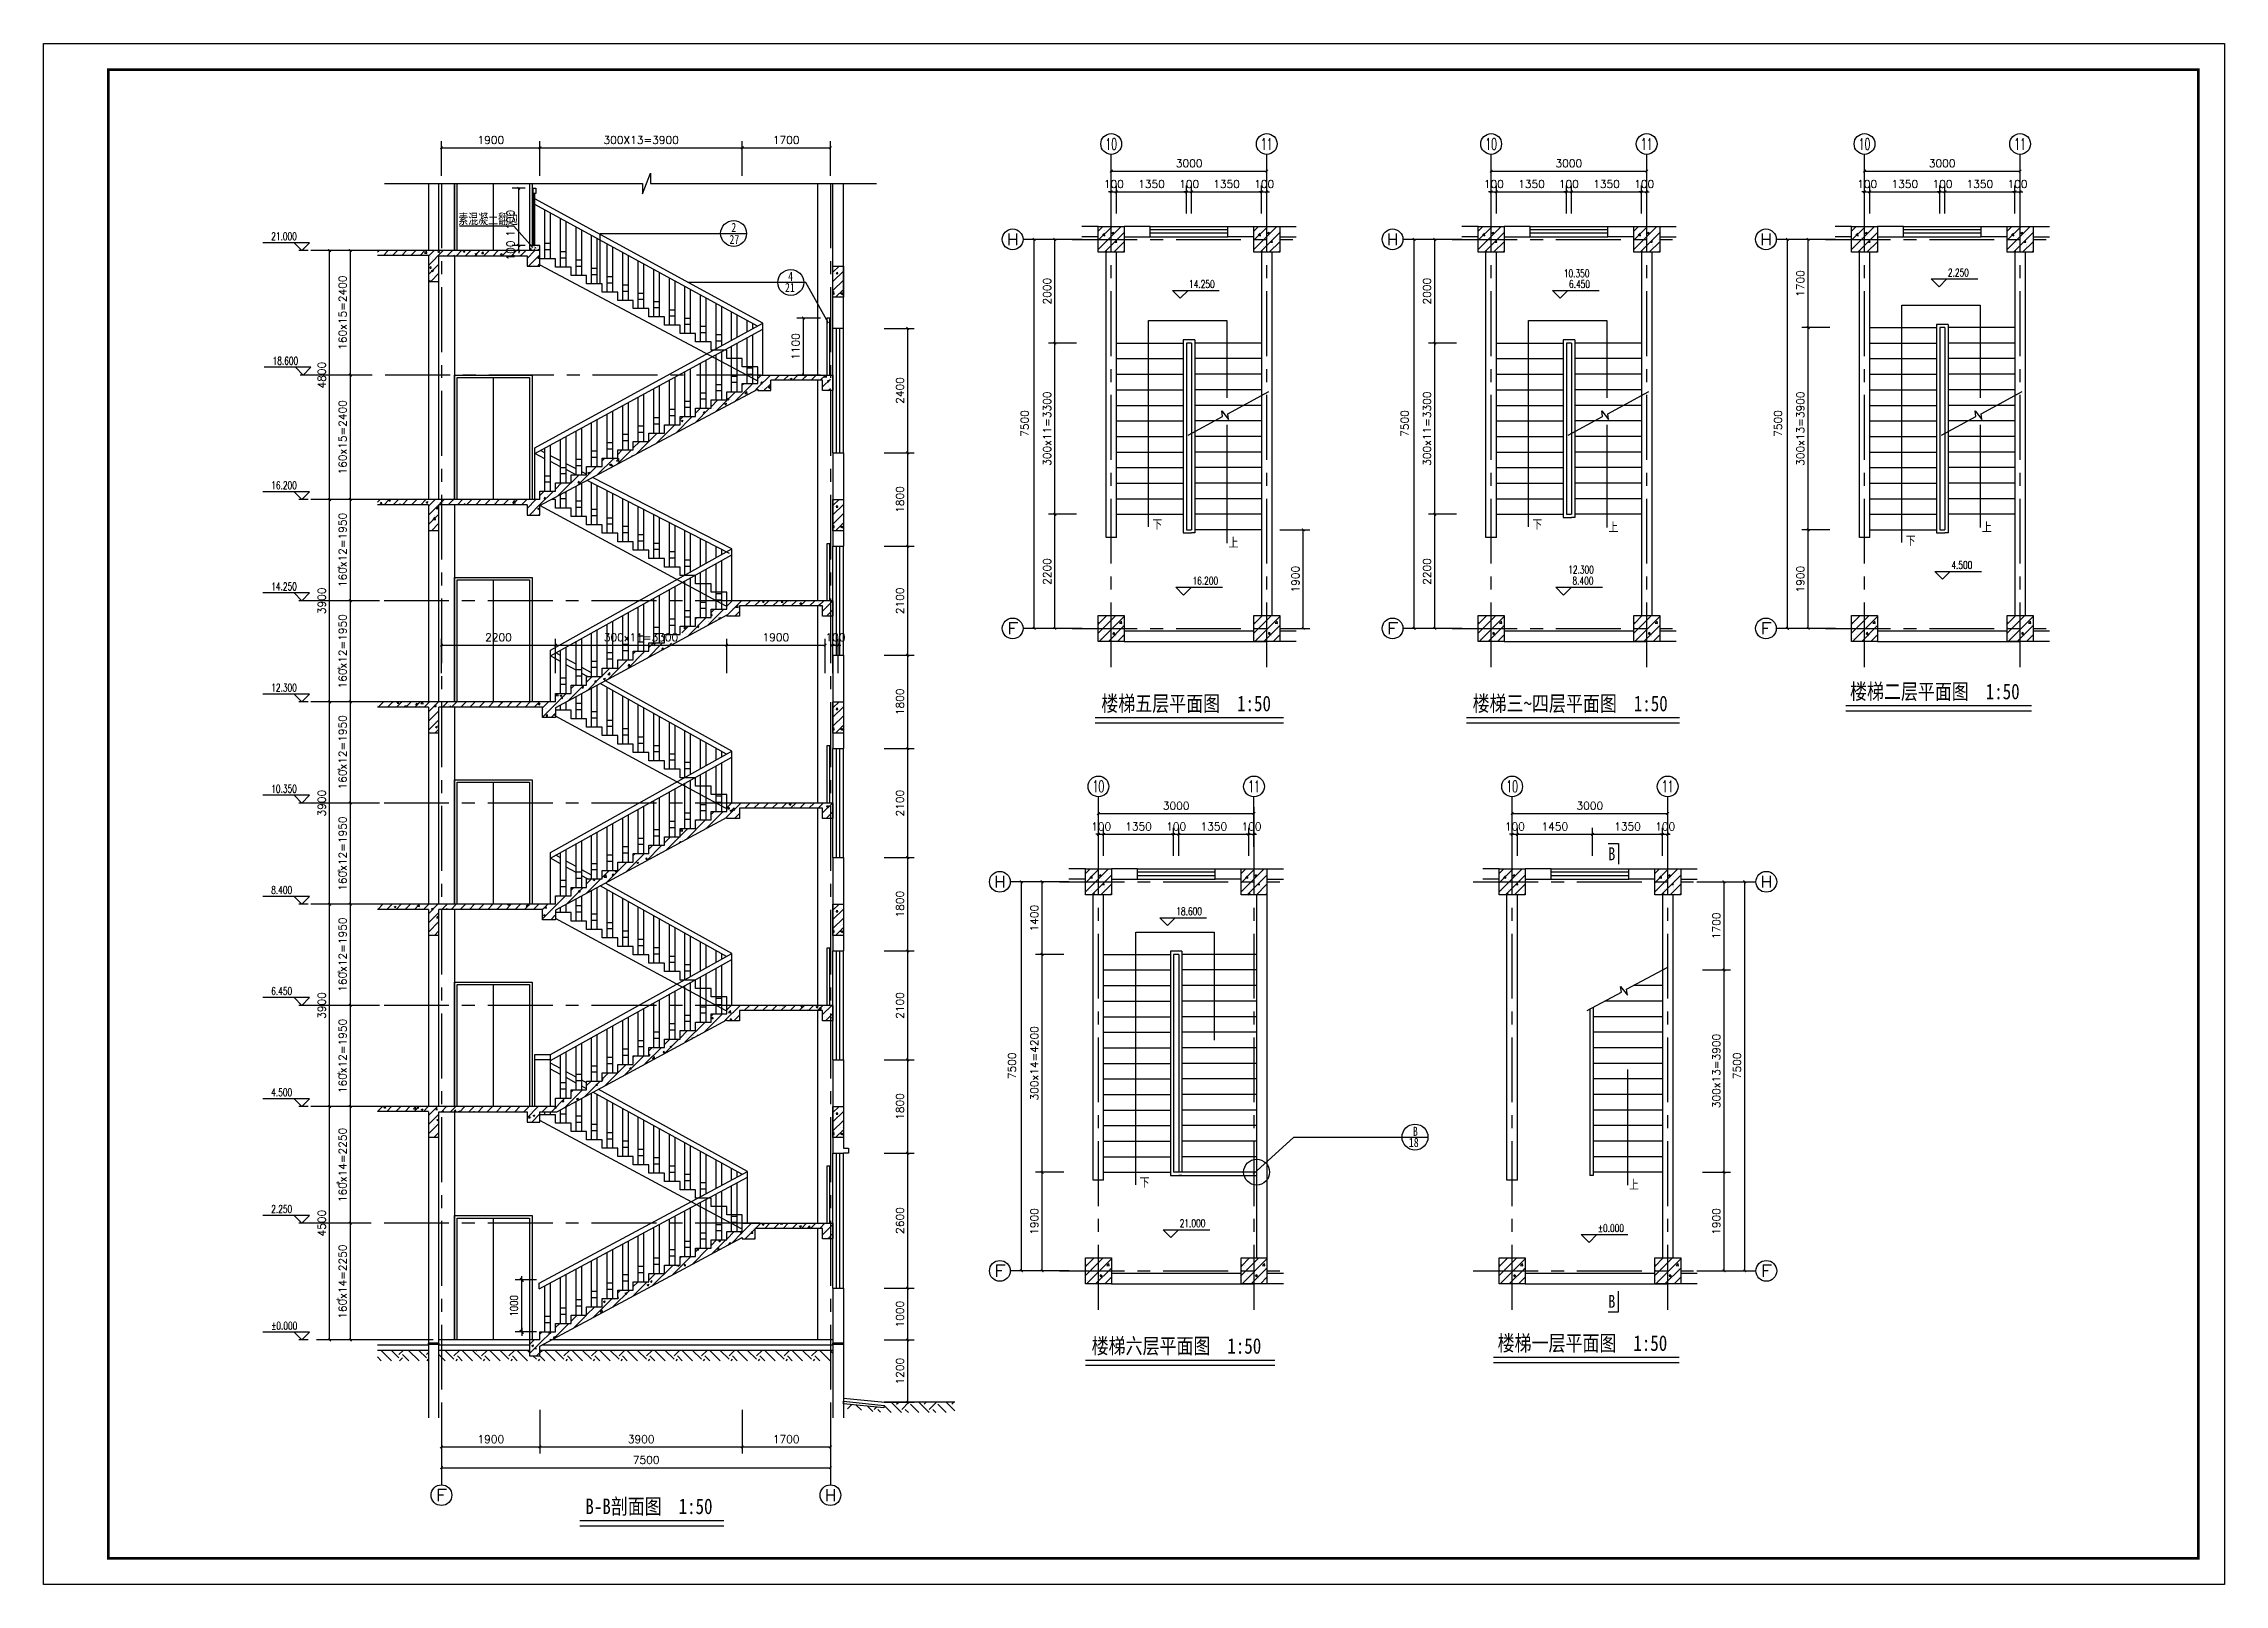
# Model space of a CAD drawing. Extents: x -4968480 to 5598971, y -5343220 to -29066.
# Drawn here: x 269612 to 311662, y -88466 to -58766 of the extents above; entities that cross this region are included whole.
import ezdxf
from ezdxf.enums import TextEntityAlignment as Align

# ---------------------------------------------------------------- set-up
doc = ezdxf.new("R2010")
doc.units = 0
doc.header["$LTSCALE"] = 1000
doc.header["$MEASUREMENT"] = 0
doc.linetypes.add('CENTER', pattern=[2, 1.25, -0.25, 0.25, -0.25])
doc.layers.get('0').update_dxf_attribs({"linetype": 'CONTINUOUS'})
doc.layers.get('Defpoints').update_dxf_attribs({"linetype": 'CONTINUOUS'})
for name, color, linetype in [('AXIS', 3, 'CONTINUOUS'), ('AXIS_TEXT', 7, 'CONTINUOUS'), ('DOTE', 1, 'CENTER'), ('PUB_DIM', 3, 'CONTINUOUS'), ('PUB_TEXT', 7, 'CONTINUOUS'), ('S_STAIR', 2, 'CONTINUOUS'), ('WALL', 2, 'CONTINUOUS'), ('WINDOW', 4, 'CONTINUOUS')]:
    doc.layers.add(name, color=color, linetype=linetype)
doc.styles.add('-宋体', font='', dxfattribs={"width": 0.8})
doc.styles.add('_TCH_AXIS', font='COMPLEX', dxfattribs={"bigfont": 'GBCBIG'})
doc.styles.add('_TCH_DIM', font='SIMPLEX', dxfattribs={"bigfont": 'GBCBIG'})
doc.styles.add('DIM_FONT', font='SIMPLEX.shx', dxfattribs={"width": 0.8})
doc.styles.get("Standard").update_dxf_attribs({"font": 'GBENOR', "bigfont": 'GBCBIG'})
doc.styles.add('宋体', font='GBENOR', dxfattribs={"bigfont": 'GBCBIG'})
doc.styles.get('-宋体').set_extended_font_data('SimSun')
doc.dimstyles.new('DIMN', dxfattribs={"dimtxt": 300, "dimasz": 100, "dimexe": 250, "dimexo": 300, "dimgap": 150, "dimtad": 1, "dimdec": 0, "dimzin": 0, "dimdsep": 46, "dimtxsty": '_TCH_DIM', "dimblk": 'ARCHTICK', "dimcen": 0.09, "dimclrt": 7, "dimazin": 2, "dimtfac": 1, "dimtdec": 0, "dimtix": 1, "dimtmove": 2, "dimatfit": 3, "dimldrblk": 'ARCHTICK', "dimfxl": 1, "dimtolj": 1, "dimtzin": 0, "dimarcsym": 0})

msp = doc.modelspace()

# ---------------------------------------------------------------- texts
msp.add_text('素混凝土翻边', height=225).set_placement((277609, -62264.5, -3834.4))
at = {"style": '-宋体', "width": 0.8}
for s, height, p in [('2', 175, (282872.2, -62395.5, -24317.3)), ('27', 175, (282835.1, -62629.1, -24317.3)), ('21', 175, (283907.2, -63554.7, -48634.7)), ('4', 175, (283967.6, -63340.6, -48634.7)), ('楼梯二层平面图  1:50', 300, (304442.4, -71404.6)), ('楼梯五层平面图  1:50', 300, (290006.2, -71635.8)), ('楼梯三~四层平面图  1:50', 300, (297165.6, -71635.8)), ('B', 250, (299780.6, -74508, -24317.3)), ('18', 175, (295935.9, -80034.6, -24317.3)), ('B', 175, (296014.7, -79820.5, -24317.3)), ('B', 250, (299780.6, -83135.4, -24317.3)), ('楼梯六层平面图  1:50', 300, (289819.3, -84019.9)), ('楼梯一层平面图  1:50', 300, (297647.7, -83965.5)), ('B-B剖面图  1:50', 300, (280058.1, -87111.7))]:
    msp.add_text(s, height=height, dxfattribs=at).set_placement(p)
at = {"style": '宋体'}
for p in [(275262.7, -68922.9, 44800.3), (275262.7, -70872.9, 44800.3), (275262.7, -72822.9, 44800.3), (275262.7, -74772.9, 44800.3), (275262.7, -76722.9, 44800.3), (275262.7, -78672.9, 44800.3), (275243.4, -80785.6, 22400.2), (275243.4, -83035.6)]:
    msp.add_text('+', height=150, dxfattribs=at).set_placement(p)
at = {"layer": 'AXIS_TEXT', "style": '_TCH_AXIS'}
for s, height, width, p, p2 in [('10', 226.27, 0.724138, (290084.1, -60813.7, -24317.3), (290310.4, -60813.7, -24317.3)), ('11', 226.27, 0.875, (293083.4, -60813.7, -24317.3), (293309.7, -60813.7, -24317.3)), ('10', 226.27, 0.724138, (297410.2, -60813.7, -24317.3), (297636.5, -60813.7, -24317.3)), ('11', 226.27, 0.875, (300409.5, -60813.7, -24317.3), (300635.8, -60813.7, -24317.3)), ('10', 226.27, 0.724138, (304609.8, -60813.7, -24317.3), (304836.1, -60813.7, -24317.3)), ('11', 226.27, 0.875, (307609.1, -60813.7, -24317.3), (307835.4, -60813.7, -24317.3)), ('H', 226.3, 1.05, (288183.4, -62652, -24317.3), (288409.6, -62652, -24317.3)), ('H', 226.3, 1.05, (295509.4, -62652, -24317.3), (295735.7, -62652, -24317.3)), ('H', 226.3, 1.05, (302709.1, -62652, -24317.3), (302935.3, -62652, -24317.3)), ('F', 226.3, 1.3125, (288183.4, -70152, -24317.3), (288409.6, -70152, -24317.3)), ('F', 226.3, 1.3125, (295509.4, -70152, -24317.3), (295735.7, -70152, -24317.3)), ('F', 226.3, 1.3125, (302709.1, -70152, -24317.3), (302935.3, -70152, -24317.3)), ('10', 226.27, 0.724138, (289837.9, -73197.8, -24317.3), (290064.1, -73197.8, -24317.3)), ('11', 226.27, 0.875, (292837.2, -73197.8, -24317.3), (293063.4, -73197.8, -24317.3)), ('10', 226.27, 0.724138, (297815.1, -73197.8, -24317.3), (298041.4, -73197.8, -24317.3)), ('11', 226.27, 0.875, (300814.4, -73197.8, -24317.3), (301040.7, -73197.8, -24317.3)), ('H', 226.3, 1.05, (287937.1, -75036, -24317.3), (288163.4, -75036, -24317.3)), ('H', 226.3, 1.05, (302715.8, -75036, -24317.3), (302942.1, -75036, -24317.3)), ('F', 226.3, 1.3125, (287937.1, -82536, -24317.3), (288163.4, -82536, -24317.3)), ('F', 226.3, 1.3125, (302715.8, -82536, -24317.3), (302942.1, -82536, -24317.3)), ('F', 226.3, 1.3125, (277169.5, -86859.7, -24317.3), (277395.8, -86859.7, -24317.3)), ('H', 226.3, 1.05, (284669.5, -86859.7, -24317.3), (284895.8, -86859.7, -24317.3))]:
    msp.add_text(s, height=height, dxfattribs=dict(at, width=width)).set_placement(p, p2, align=Align.FIT)
at = {"layer": 'PUB_DIM', "color": 7, "char_height": 150, "attachment_point": 5, "style": '_TCH_DIM'}
for s, insert in [('\\A1;1900', (278232.7, -60623.8)), ('\\A1;300X13=3900', (281132.7, -60623.8)), ('\\A1;1700', (283932.7, -60623.8)), ('\\A1;3000', (291697.3, -61073.1, -24317.3)), ('\\A1;3000', (299023.3, -61073.1, -24317.3)), ('\\A1;3000', (306222.9, -61073.1, -24317.3)), ('\\A1;100', (290247.3, -61473.1, -24317.3)), ('\\A1;1350', (290972.3, -61473.1, -24317.3)), ('\\A1;100', (291697.9, -61473.1, -24317.3)), ('\\A1;1350', (292422.3, -61473.1, -24317.3)), ('\\A1;100', (293147.3, -61473.1, -24317.3)), ('\\A1;100', (297573.3, -61473.1, -24317.3)), ('\\A1;1350', (298298.3, -61473.1, -24317.3)), ('\\A1;100', (299024, -61473.1, -24317.3)), ('\\A1;1350', (299748.3, -61473.1, -24317.3)), ('\\A1;100', (300473.3, -61473.1, -24317.3)), ('\\A1;100', (304772.9, -61473.1, -24317.3)), ('\\A1;1350', (305497.9, -61473.1, -24317.3)), ('\\A1;100', (306223.6, -61473.1, -24317.3)), ('\\A1;1350', (306947.9, -61473.1, -24317.3)), ('\\A1;100', (307672.9, -61473.1, -24317.3)), ('\\A1;2200', (278382.7, -70211.5)), ('\\A1;300x11=3300', (281132.7, -70211.5)), ('\\A1;1900', (283732.7, -70211.5)), ('\\A1;100', (284882.7, -70211.5)), ('\\A1;3000', (291451, -73457.1, -24317.3)), ('\\A1;3000', (299428.2, -73457.1, -24317.3)), ('\\A1;100', (290001, -73857.1, -24317.3)), ('\\A1;1350', (290726, -73857.1, -24317.3)), ('\\A1;100', (291451, -73857.1, -24317.3)), ('\\A1;1350', (292176, -73857.1, -24317.3)), ('\\A1;100', (292901, -73857.1, -24317.3)), ('\\A1;100', (297978.2, -73857.1, -24317.3)), ('\\A1;1450', (298753.2, -73857.1, -24317.3)), ('\\A1;1350', (300153.2, -73857.1, -24317.3)), ('\\A1;100', (300878.2, -73857.1, -24317.3)), ('\\A1;1900', (278232.7, -85666.8)), ('\\A1;3900', (281132.7, -85666.8)), ('\\A1;1700', (283932.7, -85666.8, 24317.3)), ('\\A1;7500', (281232.7, -86067.1, -24317.3))]:
    msp.add_mtext(s, dxfattribs=dict(at, insert=insert))
at = {"layer": 'PUB_DIM', "color": 7, "char_height": 150, "attachment_point": 5, "rotation": 90}
for s, insert, style in [('\\A1;1100', (278614.9, -62230.1, -26234.5), '_TCH_DIM'), ('\\A1;100', (278614.9, -62755.1, -26234.5), '_TCH_DIM'), ('\\A1;160x15=2400', (275376.3, -63955.1, -22400.2), '_TCH_DIM'), ('\\A1;2000', (288961.4, -63538.8, -24317.3), '_TCH_DIM'), ('\\A1;2000', (296287.5, -63538.8, -24317.3), '_TCH_DIM'), ('\\A1;1700', (303487.1, -63388.8, -24317.3), '_TCH_DIM'), ('\\A1;1100', (284113.5, -64605.1, -48634.7), '_TCH_DIM'), ('\\A1;4800', (274975.8, -65155.1), '_TCH_DIM'), ('\\A1;2400', (286123.1, -65455.1, 50.5), '_TCH_DIM'), ('\\A1;300x11=3300', (288961.4, -66188.8), '_TCH_DIM'), ('\\A1;300x11=3300', (296287.5, -66188.8), '_TCH_DIM'), ('\\A1;300x13=3900', (303487.1, -66188.8), '_TCH_DIM'), ('\\A1;160x15=2400', (275376.3, -66355.1), '_TCH_DIM'), ('\\A1;7500', (288529.6, -66088.8, -24317.3), '_TCH_DIM'), ('\\A1;7500', (295855.7, -66088.8, -24317.3), '_TCH_DIM'), ('\\A1;7500', (303055.3, -66088.8, -24317.3), '_TCH_DIM'), ('\\A1;1800', (286123.1, -67555.1, 50.5), '_TCH_DIM'), ('\\A1;2200', (288961.4, -68938.8, -24317.3), '_TCH_DIM'), ('\\A1;1900', (293750.3, -69088.8, -24317.3), '_TCH_DIM'), ('\\A1;2200', (296287.5, -68938.8, -24317.3), '_TCH_DIM'), ('\\A1;1900', (303487.1, -69088.8, -24317.3), '_TCH_DIM'), ('\\A1;3900', (274975.8, -69505.1), '_TCH_DIM'), ('\\A1;2100', (286123.1, -69505.1, 33.7), '_TCH_DIM'), ('\\A1;1800', (286123.1, -71455.1, 33.7), '_TCH_DIM'), ('\\A1;3900', (274975.8, -73405.1), '_TCH_DIM'), ('\\A1;2100', (286123.1, -73405.1, 16.8), '_TCH_DIM'), ('\\A1;1800', (286123.1, -75355.1, 16.8), '_TCH_DIM'), ('\\A1;1400', (288715.2, -75622.9, -24317.3), '_TCH_DIM'), ('\\A1;1700', (301864, -75772.9, -24317.3), '_TCH_DIM'), ('\\A1;3900', (274975.8, -77305.1), '_TCH_DIM'), ('\\A1;2100', (286123.1, -77305.1), '_TCH_DIM'), ('\\A1;300x14=4200', (288715.2, -78422.9), '_TCH_DIM'), ('\\A1;300x13=3900', (301864, -78572.9), '_TCH_DIM'), ('\\A1;7500', (288283.4, -78472.9, -24317.3), '_TCH_DIM'), ('\\A1;7500', (302264, -78472.9, -24317.3), '_TCH_DIM'), ('\\A1;1800', (286123.1, -79255.1), '_TCH_DIM'), ('\\A1;4500', (274975.8, -81505.1), '_TCH_DIM'), ('\\A1;2600', (286123.1, -81455.1), '_TCH_DIM'), ('\\A1;1900', (288715.2, -81472.9, -24317.3), '_TCH_DIM'), ('\\A1;1900', (301864, -81472.9, -24317.3), '_TCH_DIM'), ('\\A1;1000', (278681, -83098.1), 'DIM_FONT'), ('\\A1;1000', (286123.1, -83255.1), '_TCH_DIM'), ('\\A1;1200', (286123.1, -84355.1), '_TCH_DIM')]:
    msp.add_mtext(s, dxfattribs=dict(at, insert=insert, style=style))
at = {"layer": 'PUB_TEXT', "style": '_TCH_DIM', "width": 0.705882}
for s, p in [('21.000', (273999.8, -62555.1, -24317.3)), ('14.250', (291698.4, -63475.3)), ('10.350', (298924.7, -63270.1)), ('6.450', (299024.5, -63475.3)), ('2.250', (306330.4, -63253, -24317.3)), ('18.600', (274026.7, -64955.1, -24317.3)), ('16.200', (273999.8, -67355.1, -24317.3)), ('12.300', (299009.5, -68979.8)), ('4.500', (306396.1, -68891.7, -24317.3)), ('14.250', (273999.8, -69305.1, -24317.3)), ('16.200', (291764.2, -69194.9)), ('8.400', (299090.2, -69194.9)), ('12.300', (273999.8, -71255.1, -24317.3)), ('10.350', (273999.8, -73205.1, -24317.3)), ('8.400', (273999.8, -75155.1, -24317.3)), ('18.600', (291452.1, -75565.5)), ('6.450', (273999.8, -77105.1, -24317.3)), ('4.500', (273999.8, -79055.1, -24317.3)), ('2.250', (273999.8, -81305.1, -24317.3)), ('21.000', (291517.9, -81579)), ('%%p0.000', (299580.7, -81673.1, -24317.3)), ('%%p0.000', (273999.8, -83555.1, -24317.3))]:
    msp.add_text(s, height=148.75, dxfattribs=at).set_placement(p)
at = {"layer": 'PUB_TEXT', "style": '_TCH_DIM'}
for s, p in [('下', (290991, -68137.7, -36476)), ('下', (298317.1, -68137.7, -36476)), ('上', (299785.6, -68189.4, 24317.3)), ('上', (306985.3, -68189.4, 24317.3)), ('上', (292459.6, -68489.4, 24317.3)), ('下', (305516.7, -68453.2, -36476)), ('下', (290744.7, -80821.8, -36476)), ('上', (300183.5, -80865, -24317.3))]:
    msp.add_text(s, height=200, dxfattribs=at).set_placement(p)

# ---------------------------------------------------------------- blocks, each defined once
blk = doc.blocks.new('_ArchTick')
at = {"color": 0, "linetype": 'ByBlock', "const_width": 0.4}
blk.add_lwpolyline([(-0.5, -0.5), (0.5, 0.5)], dxfattribs=at)
blk = doc.blocks.new('*D28')
at = {"layer": 'Defpoints', "color": 0, "transparency": 16777216}
for p in [(275526, -81505), (276063, -81505, -24317), (276063, -83755, -24317)]:
    blk.add_point(p, dxfattribs=at)
at = {"layer": 'PUB_DIM', "color": 0, "lineweight": -2, "transparency": 16777216}
for p, q in [((275913, -81505), (275401, -81505)), ((275526, -83755), (275526, -81505)), ((275913, -83755), (275401, -83755))]:
    blk.add_line(p, q, dxfattribs=at)
at = {"layer": 'PUB_DIM', "color": 0, "lineweight": -2, "transparency": 16777216, "xscale": 50, "yscale": 50, "zscale": 50}
for p, rotation in [((275526, -81505), 90), ((275526, -83755), 270)]:
    blk.add_blockref('_ArchTick', p, dxfattribs=dict(at, rotation=rotation))
at = {"layer": 'PUB_DIM', "color": 7, "transparency": 16777216, "insert": (275376, -82630), "char_height": 150, "attachment_point": 5, "rotation": 90, "style": '_TCH_DIM'}
blk.add_mtext('\\A1;160x14=2250', dxfattribs=at)
blk = doc.blocks.new('*D29')
at = {"layer": 'Defpoints', "color": 0, "transparency": 16777216}
for p in [(275526, -79255), (276063, -79255, -24317), (276063, -81505, -24317)]:
    blk.add_point(p, dxfattribs=at)
at = {"layer": 'PUB_DIM', "color": 0, "lineweight": -2, "transparency": 16777216}
for p, q in [((275913, -79255), (275401, -79255)), ((275526, -81505), (275526, -79255)), ((275913, -81505), (275401, -81505))]:
    blk.add_line(p, q, dxfattribs=at)
at = {"layer": 'PUB_DIM', "color": 0, "lineweight": -2, "transparency": 16777216, "xscale": 50, "yscale": 50, "zscale": 50}
for p, rotation in [((275526, -79255), 90), ((275526, -81505), 270)]:
    blk.add_blockref('_ArchTick', p, dxfattribs=dict(at, rotation=rotation))
at = {"layer": 'PUB_DIM', "color": 7, "transparency": 16777216, "insert": (275376, -80380), "char_height": 150, "attachment_point": 5, "rotation": 90, "style": '_TCH_DIM'}
blk.add_mtext('\\A1;160x14=2250', dxfattribs=at)
blk = doc.blocks.new('*D30')
at = {"layer": 'Defpoints', "color": 0, "transparency": 16777216}
for p in [(275526, -77305), (276238, -77305, -24317), (276238, -79255, -24317)]:
    blk.add_point(p, dxfattribs=at)
at = {"layer": 'PUB_DIM', "color": 0, "lineweight": -2, "transparency": 16777216}
for p, q in [((276088, -77305), (275401, -77305)), ((275526, -79255), (275526, -77305)), ((276088, -79255), (275401, -79255))]:
    blk.add_line(p, q, dxfattribs=at)
at = {"layer": 'PUB_DIM', "color": 0, "lineweight": -2, "transparency": 16777216, "xscale": 50, "yscale": 50, "zscale": 50}
for p, rotation in [((275526, -77305), 90), ((275526, -79255), 270)]:
    blk.add_blockref('_ArchTick', p, dxfattribs=dict(at, rotation=rotation))
at = {"layer": 'PUB_DIM', "color": 7, "transparency": 16777216, "insert": (275376, -78280), "char_height": 150, "attachment_point": 5, "rotation": 90, "style": '_TCH_DIM'}
blk.add_mtext('\\A1;160x12=1950', dxfattribs=at)
blk = doc.blocks.new('*D31')
at = {"layer": 'Defpoints', "color": 0, "transparency": 16777216}
for p in [(275526, -75355), (276238, -75355, -24317), (276238, -77305, -24317)]:
    blk.add_point(p, dxfattribs=at)
at = {"layer": 'PUB_DIM', "color": 0, "lineweight": -2, "transparency": 16777216}
for p, q in [((276088, -75355), (275401, -75355)), ((275526, -77305), (275526, -75355)), ((276088, -77305), (275401, -77305))]:
    blk.add_line(p, q, dxfattribs=at)
at = {"layer": 'PUB_DIM', "color": 0, "lineweight": -2, "transparency": 16777216, "xscale": 50, "yscale": 50, "zscale": 50}
for p, rotation in [((275526, -75355), 90), ((275526, -77305), 270)]:
    blk.add_blockref('_ArchTick', p, dxfattribs=dict(at, rotation=rotation))
at = {"layer": 'PUB_DIM', "color": 7, "transparency": 16777216, "insert": (275376, -76330), "char_height": 150, "attachment_point": 5, "rotation": 90, "style": '_TCH_DIM'}
blk.add_mtext('\\A1;160x12=1950', dxfattribs=at)
blk = doc.blocks.new('*D32')
at = {"layer": 'Defpoints', "color": 0, "transparency": 16777216}
for p in [(275526, -73405), (276238, -73405, -24317), (276238, -75355, -24317)]:
    blk.add_point(p, dxfattribs=at)
at = {"layer": 'PUB_DIM', "color": 0, "lineweight": -2, "transparency": 16777216}
for p, q in [((276088, -73405), (275401, -73405)), ((275526, -75355), (275526, -73405)), ((276088, -75355), (275401, -75355))]:
    blk.add_line(p, q, dxfattribs=at)
at = {"layer": 'PUB_DIM', "color": 0, "lineweight": -2, "transparency": 16777216, "xscale": 50, "yscale": 50, "zscale": 50}
for p, rotation in [((275526, -73405), 90), ((275526, -75355), 270)]:
    blk.add_blockref('_ArchTick', p, dxfattribs=dict(at, rotation=rotation))
at = {"layer": 'PUB_DIM', "color": 7, "transparency": 16777216, "insert": (275376, -74380), "char_height": 150, "attachment_point": 5, "rotation": 90, "style": '_TCH_DIM'}
blk.add_mtext('\\A1;160x12=1950', dxfattribs=at)
blk = doc.blocks.new('*D33')
at = {"layer": 'Defpoints', "color": 0, "transparency": 16777216}
for p in [(275526, -71455), (276238, -71455, -24317), (276238, -73405, -24317)]:
    blk.add_point(p, dxfattribs=at)
at = {"layer": 'PUB_DIM', "color": 0, "lineweight": -2, "transparency": 16777216}
for p, q in [((276088, -71455), (275401, -71455)), ((275526, -73405), (275526, -71455)), ((276088, -73405), (275401, -73405))]:
    blk.add_line(p, q, dxfattribs=at)
at = {"layer": 'PUB_DIM', "color": 0, "lineweight": -2, "transparency": 16777216, "xscale": 50, "yscale": 50, "zscale": 50}
for p, rotation in [((275526, -71455), 90), ((275526, -73405), 270)]:
    blk.add_blockref('_ArchTick', p, dxfattribs=dict(at, rotation=rotation))
at = {"layer": 'PUB_DIM', "color": 7, "transparency": 16777216, "insert": (275376, -72430), "char_height": 150, "attachment_point": 5, "rotation": 90, "style": '_TCH_DIM'}
blk.add_mtext('\\A1;160x12=1950', dxfattribs=at)
blk = doc.blocks.new('*D34')
at = {"layer": 'Defpoints', "color": 0, "transparency": 16777216}
for p in [(275526, -69505), (276238, -69505, -24317), (276238, -71455, -24317)]:
    blk.add_point(p, dxfattribs=at)
at = {"layer": 'PUB_DIM', "color": 0, "lineweight": -2, "transparency": 16777216}
for p, q in [((276088, -69505), (275401, -69505)), ((275526, -71455), (275526, -69505)), ((276088, -71455), (275401, -71455))]:
    blk.add_line(p, q, dxfattribs=at)
at = {"layer": 'PUB_DIM', "color": 0, "lineweight": -2, "transparency": 16777216, "xscale": 50, "yscale": 50, "zscale": 50}
for p, rotation in [((275526, -69505), 90), ((275526, -71455), 270)]:
    blk.add_blockref('_ArchTick', p, dxfattribs=dict(at, rotation=rotation))
at = {"layer": 'PUB_DIM', "color": 7, "transparency": 16777216, "insert": (275376, -70480), "char_height": 150, "attachment_point": 5, "rotation": 90, "style": '_TCH_DIM'}
blk.add_mtext('\\A1;160x12=1950', dxfattribs=at)
blk = doc.blocks.new('*D35')
at = {"layer": 'Defpoints', "color": 0, "transparency": 16777216}
for p in [(275526, -67555), (276238, -67555, -24317), (276238, -69505, -24317)]:
    blk.add_point(p, dxfattribs=at)
at = {"layer": 'PUB_DIM', "color": 0, "lineweight": -2, "transparency": 16777216}
for p, q in [((276088, -67555), (275401, -67555)), ((275526, -69505), (275526, -67555)), ((276088, -69505), (275401, -69505))]:
    blk.add_line(p, q, dxfattribs=at)
at = {"layer": 'PUB_DIM', "color": 0, "lineweight": -2, "transparency": 16777216, "xscale": 50, "yscale": 50, "zscale": 50}
for p, rotation in [((275526, -67555), 90), ((275526, -69505), 270)]:
    blk.add_blockref('_ArchTick', p, dxfattribs=dict(at, rotation=rotation))
at = {"layer": 'PUB_DIM', "color": 7, "transparency": 16777216, "insert": (275376, -68530), "char_height": 150, "attachment_point": 5, "rotation": 90, "style": '_TCH_DIM'}
blk.add_mtext('\\A1;160x12=1950', dxfattribs=at)
blk = doc.blocks.new('_DIMX')
blk.add_line((-150, 0), (150, 0))
at = {"const_width": 50}
blk.add_lwpolyline([(-70, -70), (70, 70)], dxfattribs=at)

# ---------------------------------------------------------------- dimensions: what is measured, and where the dimension line sits
at = {"layer": 'PUB_DIM'}
for p1, p2, distance, text, picture, middle in [((276238.1, -69505.1, -1917.2), (276238.1, -67555.1, -1917.2), 711.9, '160x12=1950', '*D35', (275376.3, -68530.1, 22400.2)), ((276238.1, -71455.1, -1917.2), (276238.1, -69505.1, -1917.2), 711.9, '160x12=1950', '*D34', (275376.3, -70480.1, 22400.2)), ((276238.1, -73405.1, -1917.2), (276238.1, -71455.1, -1917.2), 711.9, '160x12=1950', '*D33', (275376.3, -72430.1, 22400.2)), ((276238.1, -75355.1, -1917.2), (276238.1, -73405.1, -1917.2), 711.9, '160x12=1950', '*D32', (275376.3, -74380.1, 22400.2)), ((276238.1, -77305.1, -1917.2), (276238.1, -75355.1, -1917.2), 711.9, '160x12=1950', '*D31', (275376.3, -76330.1, 22400.2)), ((276238.1, -79255.1, -1917.2), (276238.1, -77305.1, -1917.2), 711.9, '160x12=1950', '*D30', (275376.3, -78280.1, 22400.2)), ((276062.7, -81505.1, -1917.2), (276062.7, -79255.1, -1917.2), 536.9, '160x14=2250', '*D29', (275375.8, -80380.1, 22400.2)), ((276062.7, -83755.1, -24317.3), (276062.7, -81505.1, -24317.3), 536.9, '160x14=2250', '*D28', (275375.8, -82630.1))]:
    dim = msp.add_aligned_dim(p1=p1, p2=p2, distance=distance, text=text, dimstyle='DIMN', override={"dimscale": 0.5}, dxfattribs=at)
    dim.commit()
    dim.dimension.update_dxf_attribs({"geometry": picture, "text_midpoint": middle})

# ---------------------------------------------------------------- hatches: boundary and pattern name
for points in [[(277032.7, -83815.1), (277232.7, -83815.1), (277232.7, -83845.1), (277032.7, -83845.1)], [(284832.7, -83815.1), (285032.7, -83815.1), (285032.7, -83845.1), (284832.7, -83845.1)]]:
    msp.add_hatch(color=8).paths.add_polyline_path(points)

# ---------------------------------------------------------------- linework, layer by layer
for p, q in [((281160, -61661.6), (281310.8, -61261.6)), ((281310.8, -61261.6), (281310.8, -61461.6)), ((276183.4, -61461.6), (281160, -61461.6)), ((277532.7, -61461.6, -24317.3), (277532.7, -62755.1, -48634.7)), ((281160, -61461.6), (281160, -61661.6)), ((281310.8, -61461.6), (285674.2, -61461.6)), ((284532.7, -61461.6, -24317.3), (284532.7, -65155.1, -48634.7)), ((278679.3, -62282.7, -1917.2), (277629.8, -62282.7, -1917.2)), ((279047.7, -62699.1, -1917.2), (278679.3, -62282.7, -1917.2)), ((280340.2, -63395.1, -24317.3), (280340.2, -62425, -24317.3)), ((280340.2, -62425, -24317.3), (283166.4, -62425, -24317.3)), ((290947.3, -62288.8, -24317.3), (292447.3, -62288.8, -24317.3)), ((292447.3, -62355.5, -24317.3), (290947.3, -62355.5, -24317.3)), ((292447.3, -62422.1, -24317.3), (290947.3, -62422.1, -24317.3)), ((290947.3, -62488.8, -24317.3), (292447.3, -62488.8, -24317.3)), ((298273.3, -62288.8, -24317.3), (299773.3, -62288.8, -24317.3)), ((299773.3, -62355.5, -24317.3), (298273.3, -62355.5, -24317.3)), ((299773.3, -62422.1, -24317.3), (298273.3, -62422.1, -24317.3)), ((298273.3, -62488.8, -24317.3), (299773.3, -62488.8, -24317.3)), ((305472.9, -62288.8, -24317.3), (306972.9, -62288.8, -24317.3)), ((306972.9, -62355.5, -24317.3), (305472.9, -62355.5, -24317.3)), ((306972.9, -62422.1, -24317.3), (305472.9, -62422.1, -24317.3)), ((305472.9, -62488.8, -24317.3), (306972.9, -62488.8, -24317.3)), ((277532.7, -62855.1, -48634.7), (277532.7, -67555.1, -24317.3)), ((279482.7, -62915.1, -24317.3), (279182.7, -62915.1, -24317.3)), ((279182.7, -62915.1, -24317.3), (279182.7, -62915.1, -24317.3)), ((279182.7, -63028.5, -24317.3), (283357.7, -65255.1, -24317.3)), ((279482.7, -63075.1, -24317.3), (279482.7, -62915.1, -24317.3)), ((279782.7, -63075.1, -24317.3), (279482.7, -63075.1, -24317.3)), ((279782.7, -63235.1, -24317.3), (279782.7, -63075.1, -24317.3)), ((280082.7, -63235.1, -24317.3), (279782.7, -63235.1, -24317.3)), ((280082.7, -63395.1, -24317.3), (280082.7, -63235.1, -24317.3)), ((280382.7, -63395.1, -24317.3), (280082.7, -63395.1, -24317.3)), ((280382.7, -63555.1, -24317.3), (280382.7, -63395.1, -24317.3)), ((284309.8, -63370.1, -48634.7), (282048.1, -63370.1, -48634.7)), ((284744.5, -64152.7, -48634.7), (284309.8, -63370.1, -48634.7)), ((280682.7, -63555.1, -24317.3), (280382.7, -63555.1, -24317.3)), ((280682.7, -63715.1, -24317.3), (280682.7, -63555.1, -24317.3)), ((280982.7, -63715.1, -24317.3), (280682.7, -63715.1, -24317.3)), ((280982.7, -63875.1, -24317.3), (280982.7, -63715.1, -24317.3)), ((281282.7, -63875.1, -24317.3), (280982.7, -63875.1, -24317.3)), ((281282.7, -64035.1, -24317.3), (281282.7, -63875.1, -24317.3)), ((281582.7, -64035.1, -24317.3), (281282.7, -64035.1, -24317.3)), ((281582.7, -64195.1, -24317.3), (281582.7, -64035.1, -24317.3)), ((281882.7, -64195.1, -24317.3), (281582.7, -64195.1, -24317.3)), ((281882.7, -64355.1, -24317.3), (281882.7, -64195.1, -24317.3)), ((284772.7, -64055.1, -48634.7), (284712.7, -64055.1, -48634.7)), ((284712.7, -64055.1, -48634.7), (284712.7, -65155.1, -48634.7)), ((284772.7, -65155.1, -48634.7), (284772.7, -64055.1, -48634.7)), ((304822.9, -64238.8, -24317.3), (306113.6, -64238.8, -24317.3)), ((306113.6, -64178.8, -24317.3), (306113.6, -68198.8, -24317.3)), ((306333.6, -64178.8, -24317.3), (306113.6, -64178.8, -24317.3)), ((306173.6, -64238.8, -24317.3), (306173.6, -68138.8, -24317.3)), ((306273.6, -64238.8, -24317.3), (306173.6, -64238.8, -24317.3)), ((306273.6, -64238.8, -24317.3), (306273.6, -68138.8, -24317.3)), ((306333.6, -64178.8, -24317.3), (306333.6, -68198.8, -24317.3)), ((307622.9, -64238.8), (306333.6, -64238.8, -24317.3)), ((282182.7, -64355.1, -24317.3), (281882.7, -64355.1, -24317.3)), ((282182.7, -64515.1, -24317.3), (282182.7, -64355.1, -24317.3)), ((282482.7, -64515.1, -24317.3), (282182.7, -64515.1, -24317.3)), ((282482.7, -64675.1, -24317.3), (282482.7, -64515.1, -24317.3)), ((282782.7, -64675.1, -24317.3), (282482.7, -64675.1, -24317.3)), ((282782.7, -64835.1, -24317.3), (282782.7, -64675.1, -24317.3)), ((290297.3, -64538.8, -24317.3), (291587.3, -64538.8, -24317.3)), ((291587.3, -64478.8, -24317.3), (291587.3, -68198.8, -24317.3)), ((291807.3, -64478.8, -24317.3), (291587.3, -64478.8, -24317.3)), ((291647.3, -64538.8, -24317.3), (291647.3, -68138.8, -24317.3)), ((291747.3, -64538.8, -24317.3), (291647.3, -64538.8, -24317.3)), ((291747.3, -64538.8, -24317.3), (291747.3, -68138.8, -24317.3)), ((291807.3, -64478.8, -24317.3), (291807.3, -68198.8, -24317.3)), ((293097.3, -64538.8), (291807.3, -64538.8, -24317.3)), ((297623.3, -64538.8, -24317.3), (298914, -64538.8, -24317.3)), ((299134, -64478.8, -24317.3), (298914, -64478.8, -24317.3)), ((298914, -64478.8, -24317.3), (298914, -67898.8, -24317.3)), ((299074, -64538.8, -24317.3), (298974, -64538.8, -24317.3)), ((298974, -64538.8, -24317.3), (298974, -67838.8, -24317.3)), ((299074, -64538.8, -24317.3), (299074, -67838.8, -24317.3)), ((299134, -64478.8, -24317.3), (299134, -67898.8, -24317.3)), ((300423.3, -64538.8), (299134, -64538.8, -24317.3)), ((304822.9, -64538.8, -24317.3), (306113.6, -64538.8, -24317.3)), ((307622.9, -64538.8), (306333.6, -64538.8, -24317.3)), ((283082.7, -64835.1, -24317.3), (282782.7, -64835.1, -24317.3)), ((283082.7, -64995.1, -24317.3), (283082.7, -64835.1, -24317.3)), ((283382.7, -64995.1, -24317.3), (283082.7, -64995.1, -24317.3)), ((283382.7, -65155.1, -24317.3), (283382.7, -64995.1, -24317.3)), ((290297.3, -64838.8, -24317.3), (291587.3, -64838.8, -24317.3)), ((290297.3, -65138.8, -24317.3), (291587.3, -65138.8, -24317.3)), ((293097.3, -64838.8), (291807.3, -64838.8, -24317.3)), ((293097.3, -65138.8), (291807.3, -65138.8, -24317.3)), ((297623.3, -64838.8, -24317.3), (298914, -64838.8, -24317.3)), ((297623.3, -65138.8, -24317.3), (298914, -65138.8, -24317.3)), ((300423.3, -64838.8), (299134, -64838.8, -24317.3)), ((300423.3, -65138.8), (299134, -65138.8, -24317.3)), ((304822.9, -64838.8, -24317.3), (306113.6, -64838.8, -24317.3)), ((304822.9, -65138.8, -24317.3), (306113.6, -65138.8, -24317.3)), ((307622.9, -64838.8), (306333.6, -64838.8, -24317.3)), ((307622.9, -65138.8), (306333.6, -65138.8, -24317.3)), ((283357.7, -65255.1, -24317.3), (283382.7, -65255.1, -24317.3)), ((284532.7, -65255.1, -48634.7), (284532.7, -69505.1, -24317.3)), ((290297.3, -65438.8, -24317.3), (291587.3, -65438.8, -24317.3)), ((293097.3, -65438.8), (291807.3, -65438.8, -24317.3)), ((297623.3, -65438.8, -24317.3), (298914, -65438.8, -24317.3)), ((300423.3, -65438.8), (299134, -65438.8, -24317.3)), ((304822.9, -65438.8, -24317.3), (306113.6, -65438.8, -24317.3)), ((307622.9, -65438.8), (306333.6, -65438.8, -24317.3)), ((290297.3, -65738.8, -24317.3), (291587.3, -65738.8, -24317.3)), ((293097.3, -65738.8), (291807.3, -65738.8, -24317.3)), ((297623.3, -65738.8, -24317.3), (298914, -65738.8, -24317.3)), ((300423.3, -65738.8), (299134, -65738.8, -24317.3)), ((304822.9, -65738.8, -24317.3), (306113.6, -65738.8, -24317.3)), ((307622.9, -65738.8), (306333.6, -65738.8, -24317.3)), ((290297.3, -66038.8, -24317.3), (291587.3, -66038.8, -24317.3)), ((290297.3, -66338.8, -24317.3), (291587.3, -66338.8, -24317.3)), ((293097.3, -66038.8), (291807.3, -66038.8, -24317.3)), ((293097.3, -66338.8), (291807.3, -66338.8, -24317.3)), ((297623.3, -66038.8, -24317.3), (298914, -66038.8, -24317.3)), ((297623.3, -66338.8, -24317.3), (298914, -66338.8, -24317.3)), ((300423.3, -66038.8), (299134, -66038.8, -24317.3)), ((300423.3, -66338.8), (299134, -66338.8, -24317.3)), ((304822.9, -66038.8, -24317.3), (306113.6, -66038.8, -24317.3)), ((304822.9, -66338.8, -24317.3), (306113.6, -66338.8, -24317.3)), ((307622.9, -66038.8), (306333.6, -66038.8, -24317.3)), ((307622.9, -66338.8), (306333.6, -66338.8, -24317.3)), ((290297.3, -66638.8, -24317.3), (291587.3, -66638.8, -24317.3)), ((293097.3, -66638.8), (291807.3, -66638.8, -24317.3)), ((297623.3, -66638.8, -24317.3), (298914, -66638.8, -24317.3)), ((300423.3, -66638.8), (299134, -66638.8, -24317.3)), ((304822.9, -66638.8, -24317.3), (306113.6, -66638.8, -24317.3)), ((307622.9, -66638.8), (306333.6, -66638.8, -24317.3)), ((290297.3, -66938.8, -24317.3), (291587.3, -66938.8, -24317.3)), ((290297.3, -67238.8, -24317.3), (291587.3, -67238.8, -24317.3)), ((293097.3, -66938.8), (291807.3, -66938.8, -24317.3)), ((293097.3, -67238.8), (291807.3, -67238.8, -24317.3)), ((297623.3, -66938.8, -24317.3), (298914, -66938.8, -24317.3)), ((297623.3, -67238.8, -24317.3), (298914, -67238.8, -24317.3)), ((300423.3, -66938.8), (299134, -66938.8, -24317.3)), ((300423.3, -67238.8), (299134, -67238.8, -24317.3)), ((304822.9, -66938.8, -24317.3), (306113.6, -66938.8, -24317.3)), ((304822.9, -67238.8, -24317.3), (306113.6, -67238.8, -24317.3)), ((307622.9, -66938.8), (306333.6, -66938.8, -24317.3)), ((307622.9, -67238.8), (306333.6, -67238.8, -24317.3)), ((277532.7, -67655.1, -24317.3), (277532.7, -71455.1, -24317.3)), ((282757.3, -69605.1, -24317.3), (279182.7, -67668.9, -24317.3)), ((279482.7, -67555.1, -24317.3), (279401.6, -67555.1, -24317.3)), ((279482.7, -67717.6, -24317.3), (279482.7, -67555.1, -24317.3)), ((290297.3, -67538.8, -24317.3), (291587.3, -67538.8, -24317.3)), ((293097.3, -67538.8), (291807.3, -67538.8, -24317.3)), ((297623.3, -67538.8, -24317.3), (298914, -67538.8, -24317.3)), ((300423.3, -67538.8), (299134, -67538.8, -24317.3)), ((304822.9, -67538.8, -24317.3), (306113.6, -67538.8, -24317.3)), ((307622.9, -67538.8), (306333.6, -67538.8, -24317.3)), ((279782.7, -67717.6, -24317.3), (279482.7, -67717.6, -24317.3)), ((279482.7, -67717.6, -24317.3), (279482.7, -67717.6, -24317.3)), ((279782.7, -67880.1, -24317.3), (279782.7, -67717.6, -24317.3)), ((280082.7, -67880.1, -24317.3), (279782.7, -67880.1, -24317.3)), ((280082.7, -68042.6, -24317.3), (280082.7, -67880.1, -24317.3)), ((280382.7, -68042.6, -24317.3), (280082.7, -68042.6, -24317.3)), ((280382.7, -68205.1, -24317.3), (280382.7, -68042.6, -24317.3)), ((290297.3, -67838.8, -24317.3), (291587.3, -67838.8, -24317.3)), ((293097.3, -67838.8), (291807.3, -67838.8, -24317.3)), ((297623.3, -67838.8, -24317.3), (298914, -67838.8, -24317.3)), ((298914, -67898.8, -24317.3), (299074, -67898.8, -24317.3)), ((298974, -67838.8, -24317.3), (299074, -67838.8, -24317.3)), ((299134, -67898.8, -24317.3), (299074, -67898.8, -24317.3)), ((300423.3, -67838.8), (299134, -67838.8, -24317.3)), ((304822.9, -67838.8, -24317.3), (306113.6, -67838.8, -24317.3)), ((307622.9, -67838.8), (306333.6, -67838.8, -24317.3)), ((280682.7, -68205.1, -24317.3), (280382.7, -68205.1, -24317.3)), ((280682.7, -68367.6, -24317.3), (280682.7, -68205.1, -24317.3)), ((280982.7, -68367.6, -24317.3), (280682.7, -68367.6, -24317.3)), ((280982.7, -68530.1, -24317.3), (280982.7, -68367.6, -24317.3)), ((281282.7, -68530.1, -24317.3), (280982.7, -68530.1, -24317.3)), ((281282.7, -68692.6, -24317.3), (281282.7, -68530.1, -24317.3)), ((284772.7, -68405.1, -48601), (284712.7, -68405.1, -48601)), ((284712.7, -68405.1, -48601), (284712.7, -69505.1, -48601)), ((284772.7, -69505.1, -48601), (284772.7, -68405.1, -48601)), ((291587.3, -68198.8, -24317.3), (291747.3, -68198.8, -24317.3)), ((291647.3, -68138.8, -24317.3), (291747.3, -68138.8, -24317.3)), ((291807.3, -68198.8, -24317.3), (291747.3, -68198.8, -24317.3)), ((293097.3, -68138.8), (291807.3, -68138.8, -24317.3)), ((304822.9, -68138.8, -24317.3), (306113.6, -68138.8, -24317.3)), ((306113.6, -68198.8, -24317.3), (306273.6, -68198.8, -24317.3)), ((306173.6, -68138.8, -24317.3), (306273.6, -68138.8, -24317.3)), ((306333.6, -68198.8, -24317.3), (306273.6, -68198.8, -24317.3)), ((281582.7, -68692.6, -24317.3), (281282.7, -68692.6, -24317.3)), ((281582.7, -68855.1, -24317.3), (281582.7, -68692.6, -24317.3)), ((281882.7, -68855.1, -24317.3), (281582.7, -68855.1, -24317.3)), ((281882.7, -69017.6, -24317.3), (281882.7, -68855.1, -24317.3)), ((282182.7, -69017.6, -24317.3), (281882.7, -69017.6, -24317.3)), ((282182.7, -69180.1, -24317.3), (282182.7, -69017.6, -24317.3)), ((282482.7, -69180.1, -24317.3), (282182.7, -69180.1, -24317.3)), ((282482.7, -69342.6, -24317.3), (282482.7, -69180.1, -24317.3)), ((282782.7, -69342.6, -24317.3), (282482.7, -69342.6, -24317.3)), ((282782.7, -69505.1, -24317.3), (282782.7, -69342.6, -24317.3)), ((282782.7, -69605.1, -24317.3), (282757.3, -69605.1, -24317.3)), ((284532.7, -69605.1, -24317.3), (284532.7, -73405.1, -24317.3)), ((277532.7, -71555.1, -24317.3), (277532.7, -75355.1, -24317.3)), ((279782.7, -71617.6, -24317.3), (279482.7, -71617.6, -24317.3)), ((279482.7, -71617.6, -24317.3), (279482.7, -71617.6, -24317.3)), ((282757.3, -73505.1, -24317.3), (279482.7, -71731.4, -24317.3)), ((279782.7, -71780.1, -24317.3), (279782.7, -71617.6, -24317.3)), ((280082.7, -71780.1, -24317.3), (279782.7, -71780.1, -24317.3)), ((280082.7, -71942.6, -24317.3), (280082.7, -71780.1, -24317.3)), ((289891, -71757.3), (293520.7, -71757.3)), ((289891, -71857.3), (293520.7, -71857.3)), ((297050.4, -71757.3), (301154.9, -71757.3)), ((297050.4, -71857.3), (301154.9, -71857.3)), ((304363.2, -71526.1), (307945, -71526.1)), ((304363.2, -71626.1), (307945, -71626.1)), ((280382.7, -71942.6, -24317.3), (280082.7, -71942.6, -24317.3)), ((280382.7, -72105.1, -24317.3), (280382.7, -71942.6, -24317.3)), ((280682.7, -72105.1, -24317.3), (280382.7, -72105.1, -24317.3)), ((280682.7, -72267.6, -24317.3), (280682.7, -72105.1, -24317.3)), ((280982.7, -72267.6, -24317.3), (280682.7, -72267.6, -24317.3)), ((280982.7, -72430.1, -24317.3), (280982.7, -72267.6, -24317.3)), ((284772.7, -72305.1, -48617.9), (284712.7, -72305.1, -48617.9)), ((284712.7, -72305.1, -48617.9), (284712.7, -73405.1, -48617.9)), ((284772.7, -73405.1, -48617.9), (284772.7, -72305.1, -48617.9)), ((281282.7, -72430.1, -24317.3), (280982.7, -72430.1, -24317.3)), ((281282.7, -72592.6, -24317.3), (281282.7, -72430.1, -24317.3)), ((281582.7, -72592.6, -24317.3), (281282.7, -72592.6, -24317.3)), ((281582.7, -72755.1, -24317.3), (281582.7, -72592.6, -24317.3)), ((281882.7, -72755.1, -24317.3), (281582.7, -72755.1, -24317.3)), ((281882.7, -72917.6, -24317.3), (281882.7, -72755.1, -24317.3)), ((282182.7, -72917.6, -24317.3), (281882.7, -72917.6, -24317.3)), ((282182.7, -73080.1, -24317.3), (282182.7, -72917.6, -24317.3)), ((282482.7, -73080.1, -24317.3), (282182.7, -73080.1, -24317.3)), ((282482.7, -73242.6, -24317.3), (282482.7, -73080.1, -24317.3)), ((282782.7, -73242.6, -24317.3), (282482.7, -73242.6, -24317.3)), ((282782.7, -73505.1, -24317.3), (282757.3, -73505.1, -24317.3)), ((282782.7, -73405.1, -24317.3), (282782.7, -73242.6, -24317.3)), ((284532.7, -73505.1, -24317.3), (284532.7, -77305.1, -24317.3)), ((299779.6, -74181.6, -24317.3), (299980.1, -74181.6, -24317.3)), ((299980.1, -74181.6, -24317.3), (299980.1, -74581.4, -24317.3)), ((290701, -74672.9, -24317.3), (292201, -74672.9, -24317.3)), ((292201, -74739.5, -24317.3), (290701, -74739.5, -24317.3)), ((292201, -74806.2, -24317.3), (290701, -74806.2, -24317.3)), ((298678.2, -74672.9, -24317.3), (300178.2, -74672.9, -24317.3)), ((300178.2, -74739.5, -24317.3), (298678.2, -74739.5, -24317.3)), ((300178.2, -74806.2, -24317.3), (298678.2, -74806.2, -24317.3)), ((290701, -74872.9, -24317.3), (292201, -74872.9, -24317.3)), ((298678.2, -74872.9, -24317.3), (300178.2, -74872.9, -24317.3)), ((277532.7, -75455.1, -24317.3), (277532.7, -79255.1, -24317.3)), ((279782.7, -75517.6, -24317.3), (279482.7, -75517.6, -24317.3)), ((279482.7, -75517.6, -24317.3), (279482.7, -75517.6, -24317.3)), ((282757.3, -77405.1, -24317.3), (279482.7, -75631.4, -24317.3)), ((279782.7, -75680.1, -24317.3), (279782.7, -75517.6, -24317.3)), ((280082.7, -75680.1, -24317.3), (279782.7, -75680.1, -24317.3)), ((280082.7, -75842.6, -24317.3), (280082.7, -75680.1, -24317.3)), ((280382.7, -75842.6, -24317.3), (280082.7, -75842.6, -24317.3)), ((280382.7, -76005.1, -24317.3), (280382.7, -75842.6, -24317.3)), ((280682.7, -76005.1, -24317.3), (280382.7, -76005.1, -24317.3)), ((280682.7, -76167.6, -24317.3), (280682.7, -76005.1, -24317.3)), ((280982.7, -76167.6, -24317.3), (280682.7, -76167.6, -24317.3)), ((280982.7, -76330.1, -24317.3), (280982.7, -76167.6, -24317.3)), ((281282.7, -76330.1, -24317.3), (280982.7, -76330.1, -24317.3)), ((281282.7, -76492.6, -24317.3), (281282.7, -76330.1, -24317.3)), ((281582.7, -76492.6, -24317.3), (281282.7, -76492.6, -24317.3)), ((281582.7, -76655.1, -24317.3), (281582.7, -76492.6, -24317.3)), ((284772.7, -76205.1, -48634.7), (284712.7, -76205.1, -48634.7)), ((284712.7, -76205.1, -48634.7), (284712.7, -77305.1, -48634.7)), ((284772.7, -77305.1, -48634.7), (284772.7, -76205.1, -48634.7)), ((290051, -76322.9, -24317.3), (291341, -76322.9, -24317.3)), ((291341, -76262.9, -24317.3), (291341, -80582.9, -24317.3)), ((291561, -76262.9, -24317.3), (291341, -76262.9, -24317.3)), ((291401, -76322.9, -24317.3), (291401, -80522.9, -24317.3)), ((291501, -76322.9, -24317.3), (291401, -76322.9, -24317.3)), ((291501, -76322.9, -24317.3), (291501, -80522.9, -24317.3)), ((291561, -76262.9, -24317.3), (291561, -80522.9, -24317.3)), ((293001, -76322.9, -24317.3), (291561, -76322.9, -24317.3)), ((281882.7, -76655.1, -24317.3), (281582.7, -76655.1, -24317.3)), ((281882.7, -76817.6, -24317.3), (281882.7, -76655.1, -24317.3)), ((282182.7, -76817.6, -24317.3), (281882.7, -76817.6, -24317.3)), ((282182.7, -76980.1, -24317.3), (282182.7, -76817.6, -24317.3)), ((290051, -76622.9, -24317.3), (291341, -76622.9, -24317.3)), ((290051, -76922.9, -24317.3), (291341, -76922.9, -24317.3)), ((293001, -76622.9, -24317.3), (291561, -76622.9, -24317.3)), ((293001, -76922.9, -24317.3), (291561, -76922.9, -24317.3)), ((300828.2, -76922.9, -24317.3), (300270.7, -76922.9, -24317.3)), ((282482.7, -76980.1, -24317.3), (282182.7, -76980.1, -24317.3)), ((282482.7, -77142.6, -24317.3), (282482.7, -76980.1, -24317.3)), ((282782.7, -77142.6, -24317.3), (282482.7, -77142.6, -24317.3)), ((282782.7, -77305.1, -24317.3), (282782.7, -77142.6, -24317.3)), ((290051, -77222.9, -24317.3), (291341, -77222.9, -24317.3)), ((293001, -77222.9, -24317.3), (291561, -77222.9, -24317.3)), ((299488.2, -77343.9, -24317.3), (299488.2, -80582.9, -24317.3)), ((300828.2, -77222.9, -24317.3), (299713.2, -77222.9, -24317.3)), ((282782.7, -77405.1, -24317.3), (282757.3, -77405.1, -24317.3)), ((284532.7, -77405.1, -24317.3), (284532.7, -81505.1, -24317.3)), ((290051, -77522.9, -24317.3), (291341, -77522.9, -24317.3)), ((293001, -77522.9, -24317.3), (291561, -77522.9, -24317.3)), ((299428.2, -77376.2, -24317.3), (299428.2, -80582.9, -24317.3)), ((300828.2, -77522.9, -24317.3), (299488.2, -77522.9, -24317.3)), ((290051, -77822.9, -24317.3), (291341, -77822.9, -24317.3)), ((290051, -78122.9, -24317.3), (291341, -78122.9, -24317.3)), ((293001, -77822.9, -24317.3), (291561, -77822.9, -24317.3)), ((293001, -78122.9, -24317.3), (291561, -78122.9, -24317.3)), ((300828.2, -77822.9, -24317.3), (299488.2, -77822.9, -24317.3)), ((300828.2, -78122.9, -24317.3), (299488.2, -78122.9, -24317.3)), ((290051, -78422.9, -24317.3), (291341, -78422.9, -24317.3)), ((293001, -78422.9, -24317.3), (291561, -78422.9, -24317.3)), ((300828.2, -78422.9, -24317.3), (299488.2, -78422.9, -24317.3)), ((290051, -78722.9, -24317.3), (291341, -78722.9, -24317.3)), ((290051, -79022.9, -24317.3), (291341, -79022.9, -24317.3)), ((293001, -78722.9, -24317.3), (291561, -78722.9, -24317.3)), ((293001, -79022.9, -24317.3), (291561, -79022.9, -24317.3)), ((300828.2, -78722.9, -24317.3), (299488.2, -78722.9, -24317.3)), ((300828.2, -79022.9, -24317.3), (299488.2, -79022.9, -24317.3)), ((277532.7, -79355.1, -24317.3), (277532.7, -83755.1, -24317.3)), ((279482.7, -79412.1), (279182.7, -79412.1)), ((279482.7, -79573.1), (279482.7, -79412.1)), ((290051, -79322.9, -24317.3), (291341, -79322.9, -24317.3)), ((293001, -79322.9, -24317.3), (291561, -79322.9, -24317.3)), ((300828.2, -79322.9, -24317.3), (299488.2, -79322.9, -24317.3)), ((283057.5, -81605.1), (279182.7, -79525.6)), ((279782.7, -79573.1), (279482.7, -79573.1)), ((279782.7, -79734.1), (279782.7, -79573.1)), ((280082.7, -79734.1), (279782.7, -79734.1)), ((280082.7, -79895.1), (280082.7, -79734.1)), ((290051, -79622.9, -24317.3), (291341, -79622.9, -24317.3)), ((293001, -79622.9, -24317.3), (291561, -79622.9, -24317.3)), ((292933.2, -80561.3, -24317.3), (293721.5, -79843.7, -24317.3)), ((293721.5, -79843.7, -24317.3), (293721.5, -79843.7, -24317.3)), ((293721.5, -79843.7, -24317.3), (296304.9, -79843.7, -24317.3)), ((300828.2, -79622.9, -24317.3), (299488.2, -79622.9, -24317.3)), ((280382.7, -79895.1), (280082.7, -79895.1)), ((280382.7, -80056.1), (280382.7, -79895.1)), ((280682.7, -80056.1), (280382.7, -80056.1)), ((280682.7, -80217.1), (280682.7, -80056.1)), ((280982.7, -80217.1), (280682.7, -80217.1)), ((280982.7, -80378.1), (280982.7, -80217.1)), ((290051, -79922.9, -24317.3), (291341, -79922.9, -24317.3)), ((290051, -80222.9, -24317.3), (291341, -80222.9, -24317.3)), ((293001, -79922.9, -24317.3), (291561, -79922.9, -24317.3)), ((293001, -80222.9, -24317.3), (291561, -80222.9, -24317.3)), ((300828.2, -79922.9, -24317.3), (299488.2, -79922.9, -24317.3)), ((300828.2, -80222.9, -24317.3), (299488.2, -80222.9, -24317.3)), ((281282.7, -80378.1), (280982.7, -80378.1)), ((281282.7, -80539.1), (281282.7, -80378.1)), ((281582.7, -80539.1), (281282.7, -80539.1)), ((281582.7, -80700.1), (281582.7, -80539.1)), ((281882.7, -80700.1), (281582.7, -80700.1)), ((281882.7, -80861.1), (281882.7, -80700.1)), ((284772.7, -80405.1, -24317.3), (284712.7, -80405.1, -24317.3)), ((284712.7, -80405.1, -24317.3), (284712.7, -81505.1, -24317.3)), ((284772.7, -81505.1, -24317.3), (284772.7, -80405.1, -24317.3)), ((290051, -80522.9, -24317.3), (291341, -80522.9, -24317.3)), ((291341, -80582.9, -24317.3), (293001, -80582.9, -24317.3)), ((293001, -80522.9, -24317.3), (291401, -80522.9, -24317.3)), ((291561, -80582.9, -24317.3), (291501, -80582.9, -24317.3)), ((299488.2, -80582.9, -24317.3), (299428.2, -80582.9, -24317.3)), ((300828.2, -80522.9, -24317.3), (299488.2, -80522.9, -24317.3)), ((282182.7, -80861.1), (281882.7, -80861.1)), ((282182.7, -81022.1), (282182.7, -80861.1)), ((282482.7, -81022.1), (282182.7, -81022.1)), ((282482.7, -81183.1), (282482.7, -81022.1)), ((282782.7, -81183.1), (282482.7, -81183.1)), ((282782.7, -81344.1), (282782.7, -81183.1)), ((283082.7, -81344.1), (282782.7, -81344.1)), ((283082.7, -81505.1), (283082.7, -81344.1)), ((283082.7, -81605.1), (283057.5, -81605.1)), ((284532.7, -81605.1, -24317.3), (284532.7, -83755.1, -24317.3)), ((299980.1, -83211.8, -24317.3), (299980.1, -82812, -24317.3)), ((299779.6, -83211.8, -24317.3), (299980.1, -83211.8, -24317.3)), ((277032.7, -83855.1, -46871.2), (276047.5, -83855.1, -48634.7)), ((277032.7, -83955.1, -46871.2), (276047.5, -83955.1, -48634.7)), ((277232.7, -83815.1, -48634.7), (277032.7, -83815.1, -24317.3)), ((277232.7, -83845.1, -48634.7), (277032.7, -83845.1, -24317.3)), ((278982.7, -83855.1, -43738.6), (277232.7, -83855.1, -46513.2)), ((278982.7, -83955.1, -43738.6), (277232.7, -83955.1, -46513.2)), ((284832.7, -83955.1, -23809.9), (279182.7, -83955.1, -42922.6)), ((284832.7, -83855.1, -23809.8), (279215.3, -83855.1, -42816.2)), ((285032.7, -83815.1, -48634.7), (284832.7, -83815.1, -24317.3)), ((285032.7, -83845.1, -48634.7), (284832.7, -83845.1, -24317.3)), ((297568.5, -84087), (301150.2, -84087)), ((289704.1, -84141.4), (293355.2, -84141.4)), ((289704.1, -84241.4), (293355.2, -84241.4)), ((297568.5, -84187), (301150.2, -84187)), ((279948.2, -87234.8), (282725.3, -87234.8)), ((279948.2, -87334.8), (282725.3, -87334.8))]:
    msp.add_line(p, q)
at = {"color": 3}
for p, q in [((279049.7, -61555.1, -26234.5), (279099.7, -61555.1, -26234.5)), ((279049.7, -61655.1, -26234.5), (279049.7, -61555.1, -26234.5)), ((279099.7, -61655.1, -26234.5), (279049.7, -61655.1, -26234.5)), ((279066.7, -62655.1, -26234.5), (279066.7, -61655.1, -26234.5)), ((279082.7, -62655.1, -26234.5), (279082.7, -61655.1, -26234.5)), ((283482.9, -64155.1, -24317.3), (279082.7, -61755.1, -26234.5)), ((279099.7, -61555.1, -26234.5), (279099.7, -61655.1, -26234.5)), ((283378.5, -64212, -24342), (279082.7, -61869, -26213.7)), ((279277.9, -62915.1, -24317.3), (279277.9, -61975.5, -24317.3)), ((279387.9, -62915.1, -24317.3), (279387.9, -62035.5, -24317.3)), ((279577.9, -63075.1, -24317.3), (279577.9, -62139.1, -24317.3)), ((279687.9, -63075.1, -24317.3), (279687.9, -62199.1, -24317.3)), ((279277.9, -62615.1, -24317.3), (279387.9, -62615.1, -24317.3)), ((279877.9, -63235.1, -24317.3), (279877.9, -62302.8, -24317.3)), ((279987.9, -63235.1, -24317.3), (279987.9, -62362.8, -24317.3)), ((280177.9, -63395.1, -24317.3), (280177.9, -62466.4, -24317.3)), ((280287.9, -63395.1, -24317.3), (280287.9, -62526.4, -24317.3)), ((280477.9, -63555.1, -24317.3), (280477.9, -62630, -24317.3)), ((279277.9, -62735.1, -24317.3), (279387.9, -62735.1, -24317.3)), ((279577.9, -62775.1, -24317.3), (279687.9, -62775.1, -24317.3)), ((279577.9, -62895.1, -24317.3), (279687.9, -62895.1, -24317.3)), ((279877.9, -62935.1, -24317.3), (279987.9, -62935.1, -24317.3)), ((279877.9, -63055.1, -24317.3), (279987.9, -63055.1, -24317.3)), ((280587.9, -63555.1, -24317.3), (280587.9, -62690, -24317.3)), ((280777.9, -63715.1, -24317.3), (280777.9, -62793.6, -24317.3)), ((280887.9, -63715.1, -24317.3), (280887.9, -62853.6, -24317.3)), ((281077.9, -63875.1, -24317.3), (281077.9, -62957.3, -24317.3)), ((281187.9, -63875.1, -24317.3), (281187.9, -63017.3, -24317.3)), ((280177.9, -63095.1, -24317.3), (280287.9, -63095.1, -24317.3)), ((280177.9, -63215.1, -24317.3), (280287.9, -63215.1, -24317.3)), ((280477.9, -63255.1, -24317.3), (280587.9, -63255.1, -24317.3)), ((280477.9, -63375.1, -24317.3), (280587.9, -63375.1, -24317.3)), ((280777.9, -63415.1, -24317.3), (280887.9, -63415.1, -24317.3)), ((281377.9, -64035.1, -24317.3), (281377.9, -63120.9, -24317.3)), ((281487.9, -64035.1, -24317.3), (281487.9, -63180.9, -24317.3)), ((281677.9, -64195.1, -24317.3), (281677.9, -63284.5, -24317.3)), ((281787.9, -64195.1, -24317.3), (281787.9, -63344.5, -24317.3)), ((281977.9, -64355.1, -24317.3), (281977.9, -63448.1, -24317.3)), ((280777.9, -63535.1, -24317.3), (280887.9, -63535.1, -24317.3)), ((281077.9, -63575.1, -24317.3), (281187.9, -63575.1, -24317.3)), ((281077.9, -63695.1, -24317.3), (281187.9, -63695.1, -24317.3)), ((281377.9, -63735.1, -24317.3), (281487.9, -63735.1, -24317.3)), ((281377.9, -63855.1, -24317.3), (281487.9, -63855.1, -24317.3)), ((281677.9, -63895.1, -24317.3), (281787.9, -63895.1, -24317.3)), ((282087.9, -64355.1, -24317.3), (282087.9, -63508.1, -24317.3)), ((282277.9, -64515.1, -24317.3), (282277.9, -63611.8, -24317.3)), ((282387.9, -64515.1, -24317.3), (282387.9, -63671.8, -24317.3)), ((282577.9, -64648.7, -24317.3), (282577.9, -63775.4, -24317.3)), ((282687.9, -64588.7, -24317.3), (282687.9, -63835.4, -24317.3)), ((279082.7, -66555.1, -24317.3), (283482.9, -64155.1, -24317.3)), ((279082.7, -66669, -24317.3), (283482.9, -64269, -24317.3)), ((281677.9, -64015.1, -24317.3), (281787.9, -64015.1, -24317.3)), ((281977.9, -64055.1, -24317.3), (282087.9, -64055.1, -24317.3)), ((281977.9, -64175.1, -24317.3), (282087.9, -64175.1, -24317.3)), ((282277.9, -64215.1, -24317.3), (282387.9, -64215.1, -24317.3)), ((282277.9, -64335.1, -24317.3), (282387.9, -64335.1, -24317.3)), ((282877.9, -64485.1, -24317.3), (282877.9, -63939, -24317.3)), ((282987.9, -64425.1, -24317.3), (282987.9, -63999, -24317.3)), ((283177.9, -64321.4, -24317.3), (283177.9, -64102.6, -24317.3)), ((283287.9, -64261.5, -24317.3), (283287.9, -64162.6, -24317.3)), ((283482.9, -65155.1, -24317.3), (283482.9, -64155.1, -24317.3)), ((282577.9, -64375.1, -24317.3), (282687.9, -64375.1, -24317.3)), ((282577.9, -64495.1, -24317.3), (282687.9, -64495.1, -24317.3)), ((282687.9, -65635.1, -24317.3), (282687.9, -64702.6, -24317.3)), ((282877.9, -65475.1, -24317.3), (282877.9, -64599, -24317.3)), ((282987.9, -65475.1, -24317.3), (282987.9, -64539, -24317.3)), ((283177.9, -65315.1, -24317.3), (283177.9, -64435.4, -24317.3)), ((283287.9, -65315.1, -24317.3), (283287.9, -64375.4, -24317.3)), ((281977.9, -65955.1, -24317.3), (281977.9, -65089.9, -24317.3)), ((282087.9, -65955.1, -24317.3), (282087.9, -65029.9, -24317.3)), ((282277.9, -65795.1, -24317.3), (282277.9, -64926.2, -24317.3)), ((282387.9, -65795.1, -24317.3), (282387.9, -64866.3, -24317.3)), ((282577.9, -65635.1, -24317.3), (282577.9, -64762.6, -24317.3)), ((282877.9, -65175.1, -24317.3), (282987.9, -65175.1, -24317.3)), ((283177.9, -65015.1, -24317.3), (283287.9, -65015.1, -24317.3)), ((283177.9, -65135.1, -24317.3), (283287.9, -65135.1, -24317.3)), ((281077.9, -66435.1, -24317.3), (281077.9, -65580.8, -24317.3)), ((281187.9, -66435.1, -24317.3), (281187.9, -65520.8, -24317.3)), ((281377.9, -66275.1, -24317.3), (281377.9, -65417.1, -24317.3)), ((281487.9, -66275.1, -24317.3), (281487.9, -65357.1, -24317.3)), ((281677.9, -66115.1, -24317.3), (281677.9, -65253.5, -24317.3)), ((281787.9, -66115.1, -24317.3), (281787.9, -65193.5, -24317.3)), ((282277.9, -65495.1, -24317.3), (282387.9, -65495.1, -24317.3)), ((282577.9, -65335.1, -24317.3), (282687.9, -65335.1, -24317.3)), ((282577.9, -65455.1, -24317.3), (282687.9, -65455.1, -24317.3)), ((282877.9, -65295.1, -24317.3), (282987.9, -65295.1, -24317.3)), ((280287.9, -66915.1, -24317.3), (280287.9, -66011.7, -24317.3)), ((280477.9, -66755.1, -24317.3), (280477.9, -65908, -24317.3)), ((280587.9, -66755.1, -24317.3), (280587.9, -65848, -24317.3)), ((280777.9, -66595.1, -24317.3), (280777.9, -65744.4, -24317.3)), ((280887.9, -66595.1, -24317.3), (280887.9, -65684.4, -24317.3)), ((281377.9, -65975.1, -24317.3), (281487.9, -65975.1, -24317.3)), ((281677.9, -65815.1, -24317.3), (281787.9, -65815.1, -24317.3)), ((281677.9, -65935.1, -24317.3), (281787.9, -65935.1, -24317.3)), ((281977.9, -65655.1, -24317.3), (282087.9, -65655.1, -24317.3)), ((281977.9, -65775.1, -24317.3), (282087.9, -65775.1, -24317.3)), ((282277.9, -65615.1, -24317.3), (282387.9, -65615.1, -24317.3)), ((279577.9, -67235.1, -24317.3), (279577.9, -66398.9, -24317.3)), ((279687.9, -67235.1, -24317.3), (279687.9, -66338.9, -24317.3)), ((279877.9, -67075.1, -24317.3), (279877.9, -66235.3, -24317.3)), ((279987.9, -67075.1, -24317.3), (279987.9, -66175.3, -24317.3)), ((280177.9, -66915.1, -24317.3), (280177.9, -66071.7, -24317.3)), ((280777.9, -66295.1, -24317.3), (280887.9, -66295.1, -24317.3)), ((280777.9, -66415.1, -24317.3), (280887.9, -66415.1, -24317.3)), ((281077.9, -66135.1, -24317.3), (281187.9, -66135.1, -24317.3)), ((281077.9, -66255.1, -24317.3), (281187.9, -66255.1, -24317.3)), ((281377.9, -66095.1, -24317.3), (281487.9, -66095.1, -24317.3)), ((279082.7, -67555.1, -24317.3), (279082.7, -66555.1, -24317.3)), ((279277.9, -66767.7, -24317.3), (279082.7, -66667.5, -24317.3)), ((279277.9, -66655.3, -24317.3), (279190.3, -66610.3, -24317.3)), ((279277.9, -67395.1, -24317.3), (279277.9, -66562.6, -24317.3)), ((279387.9, -67395.1, -24317.3), (279387.9, -66502, -24317.3)), ((279577.9, -66809.2, -24317.3), (279387.9, -66711.7, -24317.3)), ((279577.9, -66921.6, -24317.3), (279387.9, -66824.1, -24317.3)), ((279877.9, -66775.1, -24317.3), (279987.9, -66775.1, -24317.3)), ((280177.9, -66615.1, -24317.3), (280287.9, -66615.1, -24317.3)), ((280177.9, -66735.1, -24317.3), (280287.9, -66735.1, -24317.3)), ((280477.9, -66455.1, -24317.3), (280587.9, -66455.1, -24317.3)), ((280477.9, -66575.1, -24317.3), (280587.9, -66575.1, -24317.3)), ((279277.9, -67095.1, -24317.3), (279387.9, -67095.1, -24317.3)), ((279277.9, -67215.1, -24317.3), (279387.9, -67215.1, -24317.3)), ((279577.9, -66935.1, -24317.3), (279687.9, -66935.1, -24317.3)), ((279577.9, -67055.1, -24317.3), (279687.9, -67055.1, -24317.3)), ((279877.9, -66963.1, -24317.3), (279687.9, -66865.7, -24317.3)), ((279877.1, -67075.1, -24317.3), (279687.9, -66978, -24317.3)), ((279877.9, -66895.1, -24317.3), (279987.9, -66895.1, -24317.3)), ((280082.7, -67068.2, -24317.3), (279987.9, -67019.6, -24317.3)), ((279987.9, -67880.1, -24317.3), (279987.9, -67240.5, -24317.3)), ((282837.2, -68593.9, -24317.3), (280090.2, -67184.5, -24317.3)), ((280177.9, -68042.6, -24317.3), (280177.9, -67229.5, -24317.3)), ((282882.9, -68505, -24317.3), (280197.6, -67127.2, -24317.3)), ((279577.9, -67717.6, -24317.3), (279577.9, -67457.7, -24317.3)), ((279577.9, -67537.6, -24317.3), (279687.9, -67537.6, -24317.3)), ((279653, -67417.6, -24317.3), (279687.9, -67417.6, -24317.3)), ((279687.9, -67717.6, -24317.3), (279687.9, -67399, -24317.3)), ((279877.9, -67880.1, -24317.3), (279877.9, -67299.5, -24317.3)), ((279877.9, -67580.1, -24317.3), (279987.9, -67580.1, -24317.3)), ((279877.9, -67700.1, -24317.3), (279987.9, -67700.1, -24317.3)), ((280287.9, -68042.6, -24317.3), (280287.9, -67285.9, -24317.3)), ((280477.9, -68205.1, -24317.3), (280477.9, -67383.4, -24317.3)), ((280587.9, -68205.1, -24317.3), (280587.9, -67439.8, -24317.3)), ((280777.9, -68367.6, -24317.3), (280777.9, -67537.3, -24317.3)), ((280887.9, -68367.6, -24317.3), (280887.9, -67593.7, -24317.3)), ((281077.9, -68530.1, -24317.3), (281077.9, -67691.2, -24317.3)), ((280177.9, -67742.6, -24317.3), (280287.9, -67742.6, -24317.3)), ((280177.9, -67862.6, -24317.3), (280287.9, -67862.6, -24317.3)), ((280477.9, -67905.1, -24317.3), (280587.9, -67905.1, -24317.3)), ((280477.9, -68025.1, -24317.3), (280587.9, -68025.1, -24317.3)), ((280777.9, -68067.6, -24317.3), (280887.9, -68067.6, -24317.3)), ((281187.9, -68530.1, -24317.3), (281187.9, -67747.7, -24317.3)), ((281377.9, -68692.6, -24317.3), (281377.9, -67845.2, -24317.3)), ((281487.9, -68692.6, -24317.3), (281487.9, -67901.6, -24317.3)), ((281677.9, -68855.1, -24317.3), (281677.9, -67999.1, -24317.3)), ((281787.9, -68855.1, -24317.3), (281787.9, -68055.5, -24317.3)), ((279382.7, -70455.1, -24317.3), (282882.9, -68505, -24317.3)), ((280777.9, -68187.6, -24317.3), (280887.9, -68187.6, -24317.3)), ((281077.9, -68230.1, -24317.3), (281187.9, -68230.1, -24317.3)), ((281077.9, -68350.1, -24317.3), (281187.9, -68350.1, -24317.3)), ((281377.9, -68392.6, -24317.3), (281487.9, -68392.6, -24317.3)), ((281377.9, -68512.6, -24317.3), (281487.9, -68512.6, -24317.3)), ((281977.9, -69008.8, -24317.3), (281977.9, -68153, -24317.3)), ((282087.9, -68947.6, -24317.3), (282087.9, -68209.4, -24317.3)), ((282277.9, -68841.8, -24317.3), (282277.9, -68306.9, -24317.3)), ((282387.9, -68780.6, -24317.3), (282387.9, -68363.4, -24317.3)), ((282577.9, -68674.8, -24317.3), (282577.9, -68460.9, -24317.3)), ((282687.9, -68613.6, -24317.3), (282687.9, -68517.3, -24317.3)), ((282882.9, -69505.1, -24317.3), (282882.9, -68505, -24317.3)), ((279382.7, -70569.6, -24317.3), (282882.9, -68619.4, -24317.3)), ((281677.9, -68555.1, -24317.3), (281787.9, -68555.1, -24317.3)), ((281677.9, -68675.1, -24317.3), (281787.9, -68675.1, -24317.3)), ((281977.9, -68717.6, -24317.3), (282087.9, -68717.6, -24317.3)), ((281977.9, -68837.6, -24317.3), (282087.9, -68837.6, -24317.3)), ((282277.9, -69830.1, -24317.3), (282277.9, -68956.5, -24317.3)), ((282387.9, -69830.1, -24317.3), (282387.9, -68895.2, -24317.3)), ((282577.9, -69667.6, -24317.3), (282577.9, -68789.4, -24317.3)), ((282687.9, -69667.6, -24317.3), (282687.9, -68728.1, -24317.3)), ((281677.9, -70155.1, -24317.3), (281677.9, -69290.8, -24317.3)), ((281787.9, -70155.1, -24317.3), (281787.9, -69229.5, -24317.3)), ((281977.9, -69992.6, -24317.3), (281977.9, -69123.7, -24317.3)), ((282087.9, -69992.6, -24317.3), (282087.9, -69062.4, -24317.3)), ((282577.9, -69367.6, -24317.3), (282687.9, -69367.6, -24317.3)), ((280777.9, -70642.6, -24317.3), (280777.9, -69792.2, -24317.3)), ((280887.9, -70642.6, -24317.3), (280887.9, -69731, -24317.3)), ((281077.9, -70480.1, -24317.3), (281077.9, -69625.1, -24317.3)), ((281187.9, -70480.1, -24317.3), (281187.9, -69563.8, -24317.3)), ((281377.9, -70317.6, -24317.3), (281377.9, -69458, -24317.3)), ((281487.9, -70317.6, -24317.3), (281487.9, -69396.7, -24317.3)), ((281977.9, -69692.6, -24317.3), (282087.9, -69692.6, -24317.3)), ((282277.9, -69530.1, -24317.3), (282387.9, -69530.1, -24317.3)), ((282277.9, -69650.1, -24317.3), (282387.9, -69650.1, -24317.3)), ((282577.9, -69487.6, -24317.3), (282687.9, -69487.6, -24317.3)), ((280177.9, -70967.6, -24317.3), (280177.9, -70126.5, -24317.3)), ((280287.9, -70967.6, -24317.3), (280287.9, -70065.3, -24317.3)), ((280477.9, -70805.1, -24317.3), (280477.9, -69959.4, -24317.3)), ((280587.9, -70805.1, -24317.3), (280587.9, -69898.1, -24317.3)), ((281077.9, -70180.1, -24317.3), (281187.9, -70180.1, -24317.3)), ((281377.9, -70017.6, -24317.3), (281487.9, -70017.6, -24317.3)), ((281377.9, -70137.6, -24317.3), (281487.9, -70137.6, -24317.3)), ((281677.9, -69855.1, -24317.3), (281787.9, -69855.1, -24317.3)), ((281677.9, -69975.1, -24317.3), (281787.9, -69975.1, -24317.3)), ((281977.9, -69812.6, -24317.3), (282087.9, -69812.6, -24317.3)), ((279382.7, -71455.1, -24317.3), (279382.7, -70455.1, -24317.3)), ((279577.9, -70678.3, -24317.3), (279382.7, -70569.6, -24317.3)), ((279577.9, -70563.9, -24317.3), (279485.4, -70512.4, -24317.3)), ((279577.9, -71292.6, -24317.3), (279577.9, -70460.8, -24317.3)), ((279687.9, -71292.6, -24317.3), (279687.9, -70399.5, -24317.3)), ((279877.9, -70731, -24317.3), (279687.9, -70625.2, -24317.3)), ((279877.9, -71130.1, -24317.3), (279877.9, -70293.7, -24317.3)), ((279987.9, -71130.1, -24317.3), (279987.9, -70232.4, -24317.3)), ((280477.9, -70505.1, -24317.3), (280587.9, -70505.1, -24317.3)), ((280477.9, -70625.1, -24317.3), (280587.9, -70625.1, -24317.3)), ((280777.9, -70342.6, -24317.3), (280887.9, -70342.6, -24317.3)), ((280777.9, -70462.6, -24317.3), (280887.9, -70462.6, -24317.3)), ((281077.9, -70300.1, -24317.3), (281187.9, -70300.1, -24317.3)), ((279577.9, -70992.6, -24317.3), (279687.9, -70992.6, -24317.3)), ((279877.9, -70845.5, -24317.3), (279687.9, -70739.6, -24317.3)), ((279877.9, -70830.1, -24317.3), (279987.9, -70830.1, -24317.3)), ((279877.9, -70950.1, -24317.3), (279987.9, -70950.1, -24317.3)), ((280177.9, -70898.1, -24317.3), (279987.9, -70792.3, -24317.3)), ((280097.2, -70967.6, -24317.3), (279987.9, -70906.7, -24317.3)), ((280177.9, -70667.6, -24317.3), (280287.9, -70667.6, -24317.3)), ((280177.9, -70787.6, -24317.3), (280287.9, -70787.6, -24317.3)), ((282882.9, -72405, -24317.3), (280445.6, -71047.3, -24317.3)), ((279577.9, -71112.6, -24317.3), (279687.9, -71112.6, -24317.3)), ((279687.9, -71617.6, -24317.3), (279687.9, -71457.7, -24317.3)), ((279877.9, -71780.1, -24317.3), (279877.9, -71354.8, -24317.3)), ((279877.9, -71480.1, -24317.3), (279987.9, -71480.1, -24317.3)), ((279987.9, -71780.1, -24317.3), (279987.9, -71295.2, -24317.3)), ((280177.9, -71942.6, -24317.3), (280177.9, -71192.3, -24317.3)), ((280287.9, -71942.6, -24317.3), (280287.9, -71132.7, -24317.3)), ((282780.1, -72462.2, -24317.3), (280341.4, -71103.7, -24317.3)), ((280477.9, -72105.1, -24317.3), (280477.9, -71179.7, -24317.3)), ((280587.9, -72105.1, -24317.3), (280587.9, -71241, -24317.3)), ((280777.9, -72267.6, -24317.3), (280777.9, -71346.8, -24317.3)), ((280887.9, -72267.6, -24317.3), (280887.9, -71408.1, -24317.3)), ((279577.9, -71617.6, -24317.3), (279577.9, -71517.3, -24317.3)), ((279877.9, -71600.1, -24317.3), (279987.9, -71600.1, -24317.3)), ((280177.9, -71642.6, -24317.3), (280287.9, -71642.6, -24317.3)), ((280177.9, -71762.6, -24317.3), (280287.9, -71762.6, -24317.3)), ((280477.9, -71805.1, -24317.3), (280587.9, -71805.1, -24317.3)), ((281077.9, -72430.1, -24317.3), (281077.9, -71513.9, -24317.3)), ((281187.9, -72430.1, -24317.3), (281187.9, -71575.2, -24317.3)), ((281377.9, -72592.6, -24317.3), (281377.9, -71681, -24317.3)), ((281487.9, -72592.6, -24317.3), (281487.9, -71742.3, -24317.3)), ((281677.9, -72755.1, -24317.3), (281677.9, -71848.2, -24317.3)), ((280477.9, -71925.1, -24317.3), (280587.9, -71925.1, -24317.3)), ((280777.9, -71967.6, -24317.3), (280887.9, -71967.6, -24317.3)), ((280777.9, -72087.6, -24317.3), (280887.9, -72087.6, -24317.3)), ((281077.9, -72130.1, -24317.3), (281187.9, -72130.1, -24317.3)), ((281077.9, -72250.1, -24317.3), (281187.9, -72250.1, -24317.3)), ((281377.9, -72292.6, -24317.3), (281487.9, -72292.6, -24317.3)), ((281787.9, -72755.1, -24317.3), (281787.9, -71909.4, -24317.3)), ((281977.9, -72908.8, -24317.3), (281977.9, -72015.3, -24317.3)), ((282087.9, -72847.6, -24317.3), (282087.9, -72076.6, -24317.3)), ((282277.9, -72741.8, -24317.3), (282277.9, -72182.4, -24317.3)), ((282387.9, -72680.6, -24317.3), (282387.9, -72243.7, -24317.3)), ((279382.7, -74355.1, -24317.3), (282882.9, -72405, -24317.3)), ((279382.7, -74469.6, -24317.3), (282882.9, -72519.4, -24317.3)), ((281377.9, -72412.6, -24317.3), (281487.9, -72412.6, -24317.3)), ((281677.9, -72455.1, -24317.3), (281787.9, -72455.1, -24317.3)), ((281677.9, -72575.1, -24317.3), (281787.9, -72575.1, -24317.3)), ((281977.9, -72617.6, -24317.3), (282087.9, -72617.6, -24317.3)), ((281977.9, -72737.6, -24317.3), (282087.9, -72737.6, -24317.3)), ((282577.9, -72574.8, -24317.3), (282577.9, -72349.5, -24317.3)), ((282577.9, -73567.6, -24317.3), (282577.9, -72689.4, -24317.3)), ((282687.9, -72513.6, -24317.3), (282687.9, -72410.8, -24317.3)), ((282687.9, -73567.6, -24317.3), (282687.9, -72628.1, -24317.3)), ((282882.9, -73405.1, -24317.3), (282882.9, -72405, -24317.3)), ((281787.9, -74055.1, -24317.3), (281787.9, -73129.5, -24317.3)), ((281977.9, -73892.6, -24317.3), (281977.9, -73023.7, -24317.3)), ((282087.9, -73892.6, -24317.3), (282087.9, -72962.4, -24317.3)), ((282277.9, -73730.1, -24317.3), (282277.9, -72856.5, -24317.3)), ((282387.9, -73730.1, -24317.3), (282387.9, -72795.2, -24317.3)), ((281077.9, -74380.1, -24317.3), (281077.9, -73525.1, -24317.3)), ((281187.9, -74380.1, -24317.3), (281187.9, -73463.8, -24317.3)), ((281377.9, -74217.6, -24317.3), (281377.9, -73358, -24317.3)), ((281487.9, -74217.6, -24317.3), (281487.9, -73296.7, -24317.3)), ((281677.9, -74055.1, -24317.3), (281677.9, -73190.8, -24317.3)), ((282277.9, -73430.1, -24317.3), (282387.9, -73430.1, -24317.3)), ((282277.9, -73550.1, -24317.3), (282387.9, -73550.1, -24317.3)), ((282577.9, -73267.6, -24317.3), (282687.9, -73267.6, -24317.3)), ((282577.9, -73387.6, -24317.3), (282687.9, -73387.6, -24317.3)), ((280287.9, -74867.6, -24317.3), (280287.9, -73965.3, -24317.3)), ((280477.9, -74705.1, -24317.3), (280477.9, -73859.4, -24317.3)), ((280587.9, -74705.1, -24317.3), (280587.9, -73798.1, -24317.3)), ((280777.9, -74542.6, -24317.3), (280777.9, -73692.2, -24317.3)), ((280887.9, -74542.6, -24317.3), (280887.9, -73631, -24317.3)), ((281377.9, -73917.6, -24317.3), (281487.9, -73917.6, -24317.3)), ((281677.9, -73755.1, -24317.3), (281787.9, -73755.1, -24317.3)), ((281677.9, -73875.1, -24317.3), (281787.9, -73875.1, -24317.3)), ((281977.9, -73592.6, -24317.3), (282087.9, -73592.6, -24317.3)), ((281977.9, -73712.6, -24317.3), (282087.9, -73712.6, -24317.3)), ((279382.7, -75355.1, -24317.3), (279382.7, -74355.1, -24317.3)), ((279577.9, -74463.9, -24317.3), (279485.4, -74412.4, -24317.3)), ((279577.9, -75192.6, -24317.3), (279577.9, -74360.8, -24317.3)), ((279687.9, -75192.6, -24317.3), (279687.9, -74299.5, -24317.3)), ((279877.9, -75030.1, -24317.3), (279877.9, -74193.7, -24317.3)), ((279987.9, -75030.1, -24317.3), (279987.9, -74132.4, -24317.3)), ((280177.9, -74867.6, -24317.3), (280177.9, -74026.5, -24317.3)), ((280477.9, -74405.1, -24317.3), (280587.9, -74405.1, -24317.3)), ((280777.9, -74242.6, -24317.3), (280887.9, -74242.6, -24317.3)), ((280777.9, -74362.6, -24317.3), (280887.9, -74362.6, -24317.3)), ((281077.9, -74080.1, -24317.3), (281187.9, -74080.1, -24317.3)), ((281077.9, -74200.1, -24317.3), (281187.9, -74200.1, -24317.3)), ((281377.9, -74037.6, -24317.3), (281487.9, -74037.6, -24317.3)), ((279577.9, -74578.3, -24317.3), (279382.7, -74469.6, -24317.3)), ((279877.9, -74631, -24317.3), (279687.9, -74525.2, -24317.3)), ((279877.9, -74745.5, -24317.3), (279687.9, -74639.6, -24317.3)), ((279877.9, -74730.1, -24317.3), (279987.9, -74730.1, -24317.3)), ((280177.9, -74798.1, -24317.3), (279987.9, -74692.3, -24317.3)), ((280097.2, -74867.6, -24317.3), (279987.9, -74806.7, -24317.3)), ((280177.9, -74567.6, -24317.3), (280287.9, -74567.6, -24317.3)), ((280177.9, -74687.6, -24317.3), (280287.9, -74687.6, -24317.3)), ((280477.9, -74525.1, -24317.3), (280587.9, -74525.1, -24317.3)), ((279577.9, -74892.6, -24317.3), (279687.9, -74892.6, -24317.3)), ((279577.9, -75012.6, -24317.3), (279687.9, -75012.6, -24317.3)), ((279877.9, -74850.1, -24317.3), (279987.9, -74850.1, -24317.3)), ((279877.9, -75680.1, -24317.3), (279877.9, -75254.8, -24317.3)), ((279987.9, -75680.1, -24317.3), (279987.9, -75195.2, -24317.3)), ((280177.9, -75842.6, -24317.3), (280177.9, -75092.3, -24317.3)), ((280287.9, -75842.6, -24317.3), (280287.9, -75032.7, -24317.3)), ((282780.1, -76362.2, -24317.3), (280341.4, -75003.7, -24317.3)), ((282882.9, -76305, -24317.3), (280445.6, -74947.3, -24317.3)), ((280477.9, -76005.1, -24317.3), (280477.9, -75079.7, -24317.3)), ((280587.9, -76005.1, -24317.3), (280587.9, -75141, -24317.3)), ((280777.9, -76167.6, -24317.3), (280777.9, -75246.8, -24317.3)), ((279577.9, -75517.6, -24317.3), (279577.9, -75417.3, -24317.3)), ((279687.9, -75517.6, -24317.3), (279687.9, -75357.7, -24317.3)), ((279877.9, -75380.1, -24317.3), (279987.9, -75380.1, -24317.3)), ((279877.9, -75500.1, -24317.3), (279987.9, -75500.1, -24317.3)), ((280177.9, -75542.6, -24317.3), (280287.9, -75542.6, -24317.3)), ((280177.9, -75662.6, -24317.3), (280287.9, -75662.6, -24317.3)), ((280887.9, -76167.6, -24317.3), (280887.9, -75308.1, -24317.3)), ((281077.9, -76330.1, -24317.3), (281077.9, -75413.9, -24317.3)), ((281187.9, -76330.1, -24317.3), (281187.9, -75475.2, -24317.3)), ((281377.9, -76492.6, -24317.3), (281377.9, -75581, -24317.3)), ((281487.9, -76492.6, -24317.3), (281487.9, -75642.3, -24317.3)), ((280477.9, -75705.1, -24317.3), (280587.9, -75705.1, -24317.3)), ((280477.9, -75825.1, -24317.3), (280587.9, -75825.1, -24317.3)), ((280777.9, -75867.6, -24317.3), (280887.9, -75867.6, -24317.3)), ((280777.9, -75987.6, -24317.3), (280887.9, -75987.6, -24317.3)), ((281077.9, -76030.1, -24317.3), (281187.9, -76030.1, -24317.3)), ((281677.9, -76655.1, -24317.3), (281677.9, -75748.2, -24317.3)), ((281787.9, -76655.1, -24317.3), (281787.9, -75809.4, -24317.3)), ((281977.9, -76808.8, -24317.3), (281977.9, -75915.3, -24317.3)), ((282087.9, -76747.6, -24317.3), (282087.9, -75976.6, -24317.3)), ((282277.9, -76641.8, -24317.3), (282277.9, -76082.4, -24317.3)), ((279387.9, -78250.9), (282882.9, -76305, -24317.3)), ((279387.9, -78365.4, 338.5), (282882.9, -76419.4, -23978.9)), ((281077.9, -76150.1, -24317.3), (281187.9, -76150.1, -24317.3)), ((281377.9, -76192.6, -24317.3), (281487.9, -76192.6, -24317.3)), ((281377.9, -76312.6, -24317.3), (281487.9, -76312.6, -24317.3)), ((281677.9, -76355.1, -24317.3), (281787.9, -76355.1, -24317.3)), ((281677.9, -76475.1, -24317.3), (281787.9, -76475.1, -24317.3)), ((281977.9, -76517.6, -24317.3), (282087.9, -76517.6, -24317.3)), ((282387.9, -76580.6, -24317.3), (282387.9, -76143.7, -24317.3)), ((282577.9, -76474.8, -24317.3), (282577.9, -76249.5, -24317.3)), ((282687.9, -76413.5, -24317.3), (282687.9, -76310.8, -24317.3)), ((282687.9, -77467.6, -24317.3), (282687.9, -76528, -24317.3)), ((282882.9, -77305.1, -24317.3), (282882.9, -76305, -24317.3)), ((281977.9, -76637.6, -24317.3), (282087.9, -76637.6, -24317.3)), ((281977.9, -77792.6, -24317.3), (281977.9, -76923.3, -24317.3)), ((282087.9, -77792.6, -24317.3), (282087.9, -76862.1, -24317.3)), ((282277.9, -77630.1, -24317.3), (282277.9, -76756.3, -24317.3)), ((282387.9, -77630.1, -24317.3), (282387.9, -76695, -24317.3)), ((282577.9, -77467.6, -24317.3), (282577.9, -76589.2, -24317.3)), ((281187.9, -78280.1, -24317.3), (281187.9, -77363.2, -24317.3)), ((281377.9, -78117.6, -24317.3), (281377.9, -77257.4, -24317.3)), ((281487.9, -78117.6, -24317.3), (281487.9, -77196.1, -24317.3)), ((281677.9, -77955.1, -24317.3), (281677.9, -77090.3, -24317.3)), ((281787.9, -77955.1, -24317.3), (281787.9, -77029.1, -24317.3)), ((282277.9, -77330.1, -24317.3), (282387.9, -77330.1, -24317.3)), ((282577.9, -77167.6, -24317.3), (282687.9, -77167.6, -24317.3)), ((282577.9, -77287.6, -24317.3), (282687.9, -77287.6, -24317.3)), ((280477.9, -78605.1, -24317.3), (280477.9, -77758.5, -24317.3)), ((280587.9, -78605.1, -24317.3), (280587.9, -77697.2, -24317.3)), ((280777.9, -78442.6, -24317.3), (280777.9, -77591.5, -24317.3)), ((280887.9, -78442.6, -24317.3), (280887.9, -77530.2, -24317.3)), ((281077.9, -78280.1, -24317.3), (281077.9, -77424.4, -24317.3)), ((281677.9, -77655.1, -24317.3), (281787.9, -77655.1, -24317.3)), ((281677.9, -77775.1, -24317.3), (281787.9, -77775.1, -24317.3)), ((281977.9, -77492.6, -24317.3), (282087.9, -77492.6, -24317.3)), ((281977.9, -77612.6, -24317.3), (282087.9, -77612.6, -24317.3)), ((282277.9, -77450.1, -24317.3), (282387.9, -77450.1, -24317.3)), ((279687.9, -79092.6, -24317.3), (279687.9, -78198.4, -24317.3)), ((279877.9, -78930.1, -24317.3), (279877.9, -78092.6, -24317.3)), ((279987.9, -78930.1, -24317.3), (279987.9, -78031.3, -24317.3)), ((280177.9, -78767.6, -24317.3), (280177.9, -77925.5, -24317.3)), ((280287.9, -78767.6, -24317.3), (280287.9, -77864.3, -24317.3)), ((280777.9, -78142.6, -24317.3), (280887.9, -78142.6, -24317.3)), ((281077.9, -77980.1, -24317.3), (281187.9, -77980.1, -24317.3)), ((281077.9, -78100.1, -24317.3), (281187.9, -78100.1, -24317.3)), ((281377.9, -77817.6, -24317.3), (281487.9, -77817.6, -24317.3)), ((281377.9, -77937.6, -24317.3), (281487.9, -77937.6, -24317.3)), ((279082.9, -78250.9), (279387.9, -78250.9)), ((279082.9, -79251.1), (279082.9, -78250.9)), ((279082.9, -78350.9), (279387.9, -78350.9)), ((279387.9, -79255.1), (279387.9, -78250.9)), ((279577.9, -78523.1), (279387.9, -78418.6)), ((279577.9, -78637.2), (279387.9, -78532.7)), ((279577.9, -79092.6, -24317.3), (279577.9, -78259.6, -24317.3)), ((279877.9, -78688), (279687.9, -78583.5)), ((279877.9, -78630.1, -24317.3), (279987.9, -78630.1, -24317.3)), ((280177.9, -78467.6, -24317.3), (280287.9, -78467.6, -24317.3)), ((280177.9, -78587.6, -24317.3), (280287.9, -78587.6, -24317.3)), ((280477.9, -78305.1, -24317.3), (280587.9, -78305.1, -24317.3)), ((280477.9, -78425.1, -24317.3), (280587.9, -78425.1, -24317.3)), ((280777.9, -78262.6, -24317.3), (280887.9, -78262.6, -24317.3)), ((279577.9, -78792.6, -24317.3), (279687.9, -78792.6, -24317.3)), ((279577.9, -78912.6, -24317.3), (279687.9, -78912.6, -24317.3)), ((279877.9, -78802.1), (279687.9, -78697.7)), ((279877.9, -78750.1, -24317.3), (279987.9, -78750.1, -24317.3)), ((279877.9, -78930.1), (279877.9, -78802.1)), ((280082.7, -78800.6), (279987.9, -78748.5)), ((280082.7, -78914.7), (279987.9, -78862.6)), ((279987.9, -78930.1), (279987.9, -78862.6)), ((280177.9, -79895.1), (280177.9, -78992.3)), ((283077.8, -80561.3), (280201, -78979.8)), ((280287.9, -79895.1), (280287.9, -79027.5)), ((283182.9, -80505), (280305.6, -78923.1)), ((279277.9, -79412.1), (279277.9, -79355.1)), ((279387.9, -79412.1), (279387.9, -79355.1)), ((279577.9, -79573.1), (279577.9, -79317.3)), ((279577.9, -79393.1), (279687.9, -79393.1)), ((279659.4, -79273.1), (279687.9, -79273.1)), ((279687.9, -79573.1), (279687.9, -79257.7)), ((279877.9, -79734.1), (279877.9, -79154.8)), ((279877.9, -79434.1), (279987.9, -79434.1)), ((279987.9, -79734.1), (279987.9, -79095.2)), ((280477.9, -80056.1), (280477.9, -79132)), ((280587.9, -80056.1), (280587.9, -79192.4)), ((280777.9, -80217.1), (280777.9, -79296.9)), ((280887.9, -80217.1), (280887.9, -79357.4)), ((281077.9, -80378.1), (281077.9, -79461.8)), ((279877.9, -79554.1), (279987.9, -79554.1)), ((280177.9, -79595.1), (280287.9, -79595.1)), ((280177.9, -79715.1), (280287.9, -79715.1)), ((280477.9, -79756.1), (280587.9, -79756.1)), ((280477.9, -79876.1), (280587.9, -79876.1)), ((281187.9, -80378.1), (281187.9, -79522.3)), ((281377.9, -80539.1), (281377.9, -79626.8)), ((281377.9, -80539.1), (281377.9, -79654.9)), ((281487.9, -80539.1), (281487.9, -79687.2)), ((281487.9, -80539.1), (281487.9, -79687.2)), ((281677.9, -80700.1), (281677.9, -79791.7)), ((281787.9, -80700.1), (281787.9, -79852.2)), ((280777.9, -79917.1), (280887.9, -79917.1)), ((280777.9, -80037.1), (280887.9, -80037.1)), ((281077.9, -80078.1), (281187.9, -80078.1)), ((281077.9, -80198.1), (281187.9, -80198.1)), ((281377.9, -80239.1), (281487.9, -80239.1)), ((281377.9, -80239.1), (281487.9, -80239.1)), ((281977.9, -80861.1), (281977.9, -79956.6)), ((282087.9, -80861.1), (282087.9, -80017.1)), ((282277.9, -80990.1), (282277.9, -80121.5)), ((282387.9, -80931.1), (282387.9, -80182)), ((282577.9, -80829.2), (282577.9, -80286.5)), ((279167.9, -82657.1), (283182.9, -80505)), ((279167.9, -82770.6), (283182.9, -80618.4)), ((281377.9, -80359.1), (281487.9, -80359.1)), ((281377.9, -80359.1), (281487.9, -80359.1)), ((281677.9, -80400.1), (281787.9, -80400.1)), ((281677.9, -80520.1), (281787.9, -80520.1)), ((281977.9, -80561.1), (282087.9, -80561.1)), ((281977.9, -80681.1), (282087.9, -80681.1)), ((282277.9, -80722.1), (282387.9, -80722.1)), ((282687.9, -80770.3), (282687.9, -80346.9)), ((282877.9, -80668.4), (282877.9, -80451.4)), ((282987.9, -80609.5), (282987.9, -80511.9)), ((282987.9, -81344.1), (282987.9, -80722.9)), ((282987.9, -81666.1), (282987.9, -80722.9)), ((283182.9, -81505.1), (283182.9, -80505)), ((282277.9, -80842.1), (282387.9, -80842.1)), ((282277.9, -81988.1), (282277.9, -81103.5)), ((282387.9, -81988.1), (282387.9, -81044.6)), ((282577.9, -81183.1), (282577.9, -80942.7)), ((282577.9, -81827.1), (282577.9, -80942.7)), ((282687.9, -81183.1), (282687.9, -80883.7)), ((282687.9, -81827.1), (282687.9, -80883.7)), ((282877.9, -81344.1), (282877.9, -80781.9)), ((282877.9, -81666.1), (282877.9, -80781.9)), ((281487.9, -82471.1), (281487.9, -81527)), ((281677.9, -82310.1), (281677.9, -81425.1)), ((281787.9, -82310.1), (281787.9, -81366.2)), ((281977.9, -82149.1), (281977.9, -81265)), ((282087.9, -82149.1), (282087.9, -81205.4)), ((282577.9, -81527.1), (282687.9, -81527.1)), ((282877.9, -81366.1), (282987.9, -81366.1)), ((282877.9, -81486.1), (282987.9, -81486.1)), ((280777.9, -82793.1), (280777.9, -81909)), ((280887.9, -82793.1), (280887.9, -81848.6)), ((281077.9, -82632.1), (281077.9, -81748)), ((281187.9, -82632.1), (281187.9, -81687.8)), ((281377.9, -82471.1), (281377.9, -81585.9)), ((281977.9, -81849.1), (282087.9, -81849.1)), ((281977.9, -81969.1), (282087.9, -81969.1)), ((282277.9, -81688.1), (282387.9, -81688.1)), ((282277.9, -81808.1), (282387.9, -81808.1)), ((282577.9, -81647.1), (282687.9, -81647.1)), ((279877.9, -83276.1), (279877.9, -82392)), ((279987.9, -83276.1), (279987.9, -82331)), ((280177.9, -83115.1), (280177.9, -82231)), ((280287.9, -83115.1), (280287.9, -82170.2)), ((280477.9, -82954.1), (280477.9, -82070)), ((280587.9, -82954.1), (280587.9, -82009.4)), ((281077.9, -82332.1), (281187.9, -82332.1)), ((281377.9, -82171.1), (281487.9, -82171.1)), ((281377.9, -82291.1), (281487.9, -82291.1)), ((281677.9, -82010.1), (281787.9, -82010.1)), ((281677.9, -82130.1), (281787.9, -82130.1)), ((279167.9, -82770.6), (279167.9, -82656.6)), ((279277.9, -83598.1), (279277.9, -82711.6)), ((279387.9, -83598.1), (279387.9, -82649.7)), ((279577.9, -83437.1), (279577.9, -82553)), ((279687.9, -83437.1), (279687.9, -82491.8)), ((280177.9, -82815.1), (280287.9, -82815.1)), ((280477.9, -82654.1), (280587.9, -82654.1)), ((280477.9, -82774.1), (280587.9, -82774.1)), ((280777.9, -82493.1), (280887.9, -82493.1)), ((280777.9, -82613.1), (280887.9, -82613.1)), ((281077.9, -82452.1), (281187.9, -82452.1)), ((279577.9, -83137.1), (279687.9, -83137.1)), ((279577.9, -83257.1), (279687.9, -83257.1)), ((279877.9, -82976.1), (279987.9, -82976.1)), ((279877.9, -83096.1), (279987.9, -83096.1)), ((280177.9, -82935.1), (280287.9, -82935.1)), ((279277.9, -83298.1), (279387.9, -83298.1)), ((279277.9, -83418.1), (279387.9, -83418.1))]:
    msp.add_line(p, q, dxfattribs=at)
at = {"color": 8}
for p, q in [((289947.3, -62379.3, -24317.3), (290037.7, -62288.8, -24317.3)), ((289947.3, -62556.1, -24317.3), (290214.5, -62288.8, -24317.3)), ((289947.3, -62732.8, -24317.3), (290391.3, -62288.8, -24317.3)), ((289948, -62345, -24317.3), (289948, -62345, -24317.3)), ((290008.2, -62486.3, -24317.3), (290008.2, -62486.3, -24317.3)), ((290031.5, -62461.5, -24317.3), (290070.5, -62420.9, -24317.3)), ((290031.5, -62461.5, -24317.3), (290076, -62468.4, -24317.3)), ((290046, -62624.7, -24317.3), (290046, -62624.7, -24317.3)), ((290068.1, -62788.8, -24317.3), (290447.3, -62409.6, -24317.3)), ((290075.9, -62468.6, -24317.3), (290070.4, -62421.1, -24317.3)), ((290070.6, -62544.1, -24317.3), (290070.6, -62544.1, -24317.3)), ((290076.7, -62377.7, -24317.3), (290076.7, -62377.7, -24317.3)), ((290128, -62596, -24317.3), (290128, -62596, -24317.3)), ((290132.3, -62500.7, -24317.3), (290132.3, -62500.7, -24317.3)), ((290143.4, -62369.2, -24317.3), (290143.4, -62369.2, -24317.3)), ((290208.8, -62414.7, -24317.3), (290243.8, -62401.2, -24317.3)), ((290208.8, -62414.7, -24317.3), (290233.7, -62431.4, -24317.3)), ((290233.6, -62431.7, -24317.3), (290243.8, -62401.5, -24317.3)), ((290244.8, -62788.8, -24317.3), (290447.3, -62586.4, -24317.3)), ((290257.4, -62484.2, -24317.3), (290257.4, -62484.2, -24317.3)), ((290263.8, -62303.4, -24317.3), (290263.8, -62303.4, -24317.3)), ((290274.8, -62592.9, -24317.3), (290298.9, -62564.2, -24317.3)), ((290274.8, -62592.9, -24317.3), (290304.7, -62595.6, -24317.3)), ((290304.6, -62595.8, -24317.3), (290298.8, -62564.5, -24317.3)), ((290299.8, -62436.2, -24317.3), (290299.8, -62436.2, -24317.3)), ((290312.9, -62636, -24317.3), (290312.9, -62636, -24317.3)), ((290323.1, -62512.1, -24317.3), (290323.1, -62512.1, -24317.3)), ((290329.2, -62345.6, -24317.3), (290329.2, -62345.6, -24317.3)), ((290410.3, -62380.5, -24317.3), (290410.3, -62380.5, -24317.3)), ((290419.6, -62546, -24317.3), (290419.6, -62546, -24317.3)), ((290446.8, -62459.2, -24317.3), (290446.8, -62459.2, -24317.3)), ((292947.3, -62379.3, -24317.3), (293037.7, -62288.8, -24317.3)), ((292947.3, -62556.1, -24317.3), (293214.5, -62288.8, -24317.3)), ((292947.3, -62732.8, -24317.3), (293391.3, -62288.8, -24317.3)), ((292948, -62345, -24317.3), (292948, -62345, -24317.3)), ((293008.2, -62486.3, -24317.3), (293008.2, -62486.3, -24317.3)), ((293031.5, -62461.5, -24317.3), (293070.5, -62420.9, -24317.3)), ((293031.5, -62461.5, -24317.3), (293076, -62468.4, -24317.3)), ((293046, -62624.7, -24317.3), (293046, -62624.7, -24317.3)), ((293068.1, -62788.8, -24317.3), (293447.3, -62409.6, -24317.3)), ((293075.9, -62468.6, -24317.3), (293070.4, -62421.1, -24317.3)), ((293070.6, -62544.1, -24317.3), (293070.6, -62544.1, -24317.3)), ((293076.7, -62377.7, -24317.3), (293076.7, -62377.7, -24317.3)), ((293128, -62596, -24317.3), (293128, -62596, -24317.3)), ((293132.3, -62500.7, -24317.3), (293132.3, -62500.7, -24317.3)), ((293143.4, -62369.2, -24317.3), (293143.4, -62369.2, -24317.3)), ((293208.8, -62414.7, -24317.3), (293243.8, -62401.2, -24317.3)), ((293208.8, -62414.7, -24317.3), (293233.7, -62431.4, -24317.3)), ((293233.6, -62431.7, -24317.3), (293243.8, -62401.5, -24317.3)), ((293244.8, -62788.8, -24317.3), (293447.3, -62586.4, -24317.3)), ((293257.4, -62484.2, -24317.3), (293257.4, -62484.2, -24317.3)), ((293263.8, -62303.4, -24317.3), (293263.8, -62303.4, -24317.3)), ((293274.8, -62592.9, -24317.3), (293298.9, -62564.2, -24317.3)), ((293274.8, -62592.9, -24317.3), (293304.7, -62595.6, -24317.3)), ((293304.6, -62595.8, -24317.3), (293298.8, -62564.5, -24317.3)), ((293299.8, -62436.2, -24317.3), (293299.8, -62436.2, -24317.3)), ((293312.9, -62636, -24317.3), (293312.9, -62636, -24317.3)), ((293323.1, -62512.1, -24317.3), (293323.1, -62512.1, -24317.3)), ((293329.2, -62345.6, -24317.3), (293329.2, -62345.6, -24317.3)), ((293410.3, -62380.5, -24317.3), (293410.3, -62380.5, -24317.3)), ((293419.6, -62546, -24317.3), (293419.6, -62546, -24317.3)), ((293446.8, -62459.2, -24317.3), (293446.8, -62459.2, -24317.3)), ((297273.3, -62379.3, -24317.3), (297363.8, -62288.8, -24317.3)), ((297273.3, -62556.1, -24317.3), (297540.6, -62288.8, -24317.3)), ((297273.3, -62732.8, -24317.3), (297717.4, -62288.8, -24317.3)), ((297274.1, -62345, -24317.3), (297274.1, -62345, -24317.3)), ((297334.2, -62486.3, -24317.3), (297334.2, -62486.3, -24317.3)), ((297357.6, -62461.5, -24317.3), (297396.5, -62420.9, -24317.3)), ((297357.6, -62461.5, -24317.3), (297402, -62468.4, -24317.3)), ((297372.1, -62624.7, -24317.3), (297372.1, -62624.7, -24317.3)), ((297394.1, -62788.8, -24317.3), (297773.3, -62409.6, -24317.3)), ((297402, -62468.6, -24317.3), (297396.5, -62421.1, -24317.3)), ((297396.7, -62544.1, -24317.3), (297396.7, -62544.1, -24317.3)), ((297402.7, -62377.7, -24317.3), (297402.7, -62377.7, -24317.3)), ((297454, -62596, -24317.3), (297454, -62596, -24317.3)), ((297458.3, -62500.7, -24317.3), (297458.3, -62500.7, -24317.3)), ((297469.5, -62369.2, -24317.3), (297469.5, -62369.2, -24317.3)), ((297534.8, -62414.7, -24317.3), (297569.9, -62401.2, -24317.3)), ((297534.8, -62414.7, -24317.3), (297559.7, -62431.4, -24317.3)), ((297559.7, -62431.7, -24317.3), (297569.8, -62401.5, -24317.3)), ((297570.9, -62788.8, -24317.3), (297773.3, -62586.4, -24317.3)), ((297583.5, -62484.2, -24317.3), (297583.5, -62484.2, -24317.3)), ((297589.9, -62303.4, -24317.3), (297589.9, -62303.4, -24317.3)), ((297600.8, -62592.9, -24317.3), (297624.9, -62564.2, -24317.3)), ((297600.8, -62592.9, -24317.3), (297630.7, -62595.6, -24317.3)), ((297630.7, -62595.8, -24317.3), (297624.9, -62564.5, -24317.3)), ((297625.8, -62436.2, -24317.3), (297625.8, -62436.2, -24317.3)), ((297639, -62636, -24317.3), (297639, -62636, -24317.3)), ((297649.2, -62512.1, -24317.3), (297649.2, -62512.1, -24317.3)), ((297655.3, -62345.6, -24317.3), (297655.3, -62345.6, -24317.3)), ((297736.4, -62380.5, -24317.3), (297736.4, -62380.5, -24317.3)), ((297745.6, -62546, -24317.3), (297745.6, -62546, -24317.3)), ((297772.9, -62459.2, -24317.3), (297772.9, -62459.2, -24317.3)), ((300273.3, -62379.3, -24317.3), (300363.8, -62288.8, -24317.3)), ((300273.3, -62556.1, -24317.3), (300540.6, -62288.8, -24317.3)), ((300273.3, -62732.8, -24317.3), (300717.4, -62288.8, -24317.3)), ((300274.1, -62345, -24317.3), (300274.1, -62345, -24317.3)), ((300334.2, -62486.3, -24317.3), (300334.2, -62486.3, -24317.3)), ((300357.6, -62461.5, -24317.3), (300396.5, -62420.9, -24317.3)), ((300357.6, -62461.5, -24317.3), (300402, -62468.4, -24317.3)), ((300372.1, -62624.7, -24317.3), (300372.1, -62624.7, -24317.3)), ((300394.1, -62788.8, -24317.3), (300773.3, -62409.6, -24317.3)), ((300402, -62468.6, -24317.3), (300396.5, -62421.1, -24317.3)), ((300396.7, -62544.1, -24317.3), (300396.7, -62544.1, -24317.3)), ((300402.7, -62377.7, -24317.3), (300402.7, -62377.7, -24317.3)), ((300454, -62596, -24317.3), (300454, -62596, -24317.3)), ((300458.3, -62500.7, -24317.3), (300458.3, -62500.7, -24317.3)), ((300469.5, -62369.2, -24317.3), (300469.5, -62369.2, -24317.3)), ((300534.8, -62414.7, -24317.3), (300569.9, -62401.2, -24317.3)), ((300534.8, -62414.7, -24317.3), (300559.7, -62431.4, -24317.3)), ((300559.7, -62431.7, -24317.3), (300569.8, -62401.5, -24317.3)), ((300570.9, -62788.8, -24317.3), (300773.3, -62586.4, -24317.3)), ((300583.5, -62484.2, -24317.3), (300583.5, -62484.2, -24317.3)), ((300589.9, -62303.4, -24317.3), (300589.9, -62303.4, -24317.3)), ((300600.8, -62592.9, -24317.3), (300624.9, -62564.2, -24317.3)), ((300600.8, -62592.9, -24317.3), (300630.7, -62595.6, -24317.3)), ((300630.7, -62595.8, -24317.3), (300624.9, -62564.5, -24317.3)), ((300625.8, -62436.2, -24317.3), (300625.8, -62436.2, -24317.3)), ((300639, -62636, -24317.3), (300639, -62636, -24317.3)), ((300649.2, -62512.1, -24317.3), (300649.2, -62512.1, -24317.3)), ((300655.3, -62345.6, -24317.3), (300655.3, -62345.6, -24317.3)), ((300736.4, -62380.5, -24317.3), (300736.4, -62380.5, -24317.3)), ((300745.6, -62546, -24317.3), (300745.6, -62546, -24317.3)), ((300772.9, -62459.2, -24317.3), (300772.9, -62459.2, -24317.3)), ((304472.9, -62379.3, -24317.3), (304563.4, -62288.8, -24317.3)), ((304472.9, -62556.1, -24317.3), (304740.2, -62288.8, -24317.3)), ((304472.9, -62732.8, -24317.3), (304917, -62288.8, -24317.3)), ((304473.7, -62345, -24317.3), (304473.7, -62345, -24317.3)), ((304533.9, -62486.3, -24317.3), (304533.9, -62486.3, -24317.3)), ((304557.2, -62461.5, -24317.3), (304596.1, -62420.9, -24317.3)), ((304557.2, -62461.5, -24317.3), (304601.7, -62468.4, -24317.3)), ((304571.7, -62624.7, -24317.3), (304571.7, -62624.7, -24317.3)), ((304593.8, -62788.8, -24317.3), (304972.9, -62409.6, -24317.3)), ((304601.6, -62468.6, -24317.3), (304596.1, -62421.1, -24317.3)), ((304596.3, -62544.1, -24317.3), (304596.3, -62544.1, -24317.3)), ((304602.4, -62377.7, -24317.3), (304602.4, -62377.7, -24317.3)), ((304653.7, -62596, -24317.3), (304653.7, -62596, -24317.3)), ((304658, -62500.7, -24317.3), (304658, -62500.7, -24317.3)), ((304669.1, -62369.2, -24317.3), (304669.1, -62369.2, -24317.3)), ((304734.5, -62414.7, -24317.3), (304769.5, -62401.2, -24317.3)), ((304734.5, -62414.7, -24317.3), (304759.3, -62431.4, -24317.3)), ((304759.3, -62431.7, -24317.3), (304769.4, -62401.5, -24317.3)), ((304770.5, -62788.8, -24317.3), (304972.9, -62586.4, -24317.3)), ((304783.1, -62484.2, -24317.3), (304783.1, -62484.2, -24317.3)), ((304789.5, -62303.4, -24317.3), (304789.5, -62303.4, -24317.3)), ((304800.5, -62592.9, -24317.3), (304824.6, -62564.2, -24317.3)), ((304800.5, -62592.9, -24317.3), (304830.3, -62595.6, -24317.3)), ((304830.3, -62595.8, -24317.3), (304824.5, -62564.5, -24317.3)), ((304825.5, -62436.2, -24317.3), (304825.5, -62436.2, -24317.3)), ((304838.6, -62636, -24317.3), (304838.6, -62636, -24317.3)), ((304848.8, -62512.1, -24317.3), (304848.8, -62512.1, -24317.3)), ((304854.9, -62345.6, -24317.3), (304854.9, -62345.6, -24317.3)), ((304936, -62380.5, -24317.3), (304936, -62380.5, -24317.3)), ((304945.3, -62546, -24317.3), (304945.3, -62546, -24317.3)), ((304972.5, -62459.2, -24317.3), (304972.5, -62459.2, -24317.3)), ((307472.9, -62379.3, -24317.3), (307563.4, -62288.8, -24317.3)), ((307472.9, -62556.1, -24317.3), (307740.2, -62288.8, -24317.3)), ((307472.9, -62732.8, -24317.3), (307917, -62288.8, -24317.3)), ((307473.7, -62345, -24317.3), (307473.7, -62345, -24317.3)), ((307533.9, -62486.3, -24317.3), (307533.9, -62486.3, -24317.3)), ((307557.2, -62461.5, -24317.3), (307596.1, -62420.9, -24317.3)), ((307557.2, -62461.5, -24317.3), (307601.7, -62468.4, -24317.3)), ((307571.7, -62624.7, -24317.3), (307571.7, -62624.7, -24317.3)), ((307593.8, -62788.8, -24317.3), (307972.9, -62409.6, -24317.3)), ((307601.6, -62468.6, -24317.3), (307596.1, -62421.1, -24317.3)), ((307596.3, -62544.1, -24317.3), (307596.3, -62544.1, -24317.3)), ((307602.4, -62377.7, -24317.3), (307602.4, -62377.7, -24317.3)), ((307653.7, -62596, -24317.3), (307653.7, -62596, -24317.3)), ((307658, -62500.7, -24317.3), (307658, -62500.7, -24317.3)), ((307669.1, -62369.2, -24317.3), (307669.1, -62369.2, -24317.3)), ((307734.5, -62414.7, -24317.3), (307769.5, -62401.2, -24317.3)), ((307734.5, -62414.7, -24317.3), (307759.3, -62431.4, -24317.3)), ((307759.3, -62431.7, -24317.3), (307769.4, -62401.5, -24317.3)), ((307770.5, -62788.8, -24317.3), (307972.9, -62586.4, -24317.3)), ((307783.1, -62484.2, -24317.3), (307783.1, -62484.2, -24317.3)), ((307789.5, -62303.4, -24317.3), (307789.5, -62303.4, -24317.3)), ((307800.5, -62592.9, -24317.3), (307824.6, -62564.2, -24317.3)), ((307800.5, -62592.9, -24317.3), (307830.3, -62595.6, -24317.3)), ((307830.3, -62595.8, -24317.3), (307824.5, -62564.5, -24317.3)), ((307825.5, -62436.2, -24317.3), (307825.5, -62436.2, -24317.3)), ((307838.6, -62636, -24317.3), (307838.6, -62636, -24317.3)), ((307848.8, -62512.1, -24317.3), (307848.8, -62512.1, -24317.3)), ((307854.9, -62345.6, -24317.3), (307854.9, -62345.6, -24317.3)), ((307936, -62380.5, -24317.3), (307936, -62380.5, -24317.3)), ((307945.3, -62546, -24317.3), (307945.3, -62546, -24317.3)), ((307972.5, -62459.2, -24317.3), (307972.5, -62459.2, -24317.3)), ((276047.5, -62787.9, -24317.3), (276080.3, -62755.1, -24317.3)), ((276047.9, -62847.8, -24317.3), (276047.9, -62847.8, -24317.3)), ((276164.3, -62847.9, -24317.3), (276257.1, -62755.1, -24317.3)), ((276244.3, -62833.1, -24317.3), (276244.3, -62833.1, -24317.3)), ((276304.6, -62812.6, -24317.3), (276304.6, -62812.6, -24317.3)), ((276341.1, -62847.9, -24317.3), (276433.9, -62755.1, -24317.3)), ((276517.9, -62847.9, -24317.3), (276610.6, -62755.1, -24317.3)), ((276535.9, -62783.1, -24317.3), (276535.9, -62783.1, -24317.3)), ((276557.2, -62780.5, -24317.3), (276557.2, -62780.5, -24317.3)), ((276619.6, -62813.7, -24317.3), (276619.6, -62813.7, -24317.3)), ((276694.6, -62847.9, -24317.3), (276787.4, -62755.1, -24317.3)), ((276744.8, -62797.3, -24317.3), (276744.8, -62797.3, -24317.3)), ((276871.4, -62847.9, -24317.3), (276964.2, -62755.1, -24317.3)), ((276934.2, -62772.3, -24317.3), (276934.2, -62772.3, -24317.3)), ((276947.3, -62842.8, -24317.3), (276947.3, -62842.8, -24317.3)), ((276958.4, -62804.6, -24317.3), (276997.3, -62764.1, -24317.3)), ((276958.4, -62804.6, -24317.3), (277002.9, -62811.5, -24317.3)), ((277002.8, -62811.7, -24317.3), (276997.3, -62764.2, -24317.3)), ((277032.7, -62863.4, -24317.3), (277141, -62755.1, -24317.3)), ((277032.7, -63040.2, -24317.3), (277317.7, -62755.1, -24317.3)), ((277032.7, -63217, -24317.3), (277232.7, -63017, -24317.3)), ((277057.3, -63092.1, -24317.3), (277081.4, -63063.4, -24317.3)), ((277061.4, -63040.7, -24317.3), (277061.4, -63040.7, -24317.3)), ((277067.5, -62874.3, -24317.3), (277067.5, -62874.3, -24317.3)), ((277087.1, -63094.9, -24317.3), (277081.3, -63063.6, -24317.3)), ((277102.2, -62911.4, -24317.3), (277102.2, -62911.4, -24317.3)), ((277118.4, -62928, -24317.3), (277118.4, -62928, -24317.3)), ((277138.3, -63017.8, -24317.3), (277138.3, -63017.8, -24317.3)), ((277215.4, -62777.4, -24317.3), (277250.5, -62763.9, -24317.3)), ((277215.4, -62777.4, -24317.3), (277240.3, -62794.1, -24317.3)), ((277238.9, -62792.7, -24317.3), (277238.9, -62792.7, -24317.3)), ((277240.3, -62794.4, -24317.3), (277250.4, -62764.1, -24317.3)), ((277320.1, -62842.3, -24317.3), (277320.1, -62842.3, -24317.3)), ((277394.5, -62855.1, -24317.3), (277494.5, -62755.1, -24317.3)), ((277523, -62855.1, -24317.3), (277531, -62846.8, -24317.3)), ((277531.9, -62855.1, -24317.3), (277530.9, -62847, -24317.3)), ((277571.3, -62855.1, -24317.3), (277671.3, -62755.1, -24317.3)), ((277579.8, -62804.8, -24317.3), (277579.8, -62804.8, -24317.3)), ((277705.2, -62778.8, -24317.3), (277725, -62755.1, -24317.3)), ((277705.2, -62778.8, -24317.3), (277735, -62781.4, -24317.3)), ((277735, -62781.6, -24317.3), (277730.1, -62755.1, -24317.3)), ((277748.1, -62855.1, -24317.3), (277848.1, -62755.1, -24317.3)), ((277748.7, -62845, -24317.3), (277748.7, -62845, -24317.3)), ((277836.5, -62769.6, -24317.3), (277836.5, -62769.6, -24317.3)), ((277873.9, -62828.5, -24317.3), (277873.9, -62828.5, -24317.3)), ((277924.8, -62855.1, -24317.3), (278024.8, -62755.1, -24317.3)), ((277934, -62817.4, -24317.3), (277969, -62804, -24317.3)), ((277934, -62817.4, -24317.3), (277958.9, -62834.2, -24317.3)), ((277958.8, -62834.4, -24317.3), (277969, -62804.2, -24317.3)), ((278063.2, -62803.6, -24317.3), (278063.2, -62803.6, -24317.3)), ((278063.8, -62810.1, -24317.3), (278087.9, -62781.4, -24317.3)), ((278063.8, -62810.1, -24317.3), (278093.7, -62812.8, -24317.3)), ((278093.6, -62813, -24317.3), (278087.8, -62781.6, -24317.3)), ((278101.6, -62855.1, -24317.3), (278201.6, -62755.1, -24317.3)), ((278107.8, -62758.2, -24317.3), (278107.8, -62758.2, -24317.3)), ((278278.4, -62855.1, -24317.3), (278378.4, -62755.1, -24317.3)), ((278304.6, -62817.6, -24317.3), (278304.6, -62817.6, -24317.3)), ((278374.7, -62769.5, -24317.3), (278374.7, -62769.5, -24317.3)), ((278379, -62762, -24317.3), (278379, -62762, -24317.3)), ((278422.4, -62841.5, -24317.3), (278446.5, -62812.8, -24317.3)), ((278422.4, -62841.5, -24317.3), (278452.3, -62844.1, -24317.3)), ((278452.2, -62844.3, -24317.3), (278446.5, -62813, -24317.3)), ((278455.2, -62855.1, -24317.3), (278555.2, -62755.1, -24317.3)), ((278596.2, -62767.5, -24317.3), (278596.2, -62767.5, -24317.3)), ((278599.4, -62831.3, -24317.3), (278599.4, -62831.3, -24317.3)), ((278631.9, -62855.1, -24317.3), (278731.9, -62755.1, -24317.3)), ((278641.7, -62780.8, -24317.3), (278641.7, -62780.8, -24317.3)), ((278658.6, -62855.1, -24317.3), (278687.6, -62844, -24317.3)), ((278683.9, -62855.1, -24317.3), (278687.5, -62844.2, -24317.3)), ((278796, -62855.1, -24317.3), (278805.2, -62844.2, -24317.3)), ((278807.1, -62855.1, -24317.3), (278805.1, -62844.4, -24317.3)), ((278808.7, -62855.1, -24317.3), (278908.7, -62755.1, -24317.3)), ((278851.9, -62799.3, -24317.3), (278851.9, -62799.3, -24317.3)), ((278908.6, -62792.1, -24317.3), (278908.6, -62792.1, -24317.3)), ((278932.7, -62908, -24317.3), (279085.5, -62755.1, -24317.3)), ((278960.5, -63055.1, -24317.3), (278986, -63045.3, -24317.3)), ((278962.3, -63055.1, -24317.3), (279182.7, -62834.7, -24317.3)), ((278970.6, -62990.3, -24317.3), (278970.6, -62990.3, -24317.3)), ((278982.8, -63055.1, -24317.3), (278986, -63045.5, -24317.3)), ((278994.3, -62696.9, -1917.2), (278994.3, -62696.9, -1917.2)), ((278995.2, -62669.5, -1917.2), (278995.2, -62669.5, -1917.2)), ((278999, -62736.5, -1917.2), (278999, -62736.5, -1917.2)), ((279001.8, -62719.2, -1917.2), (279001.8, -62719.2, -1917.2)), ((279003, -62859.8, -24317.3), (279003, -62859.8, -24317.3)), ((279003.1, -62683.1, -1917.2), (279003.1, -62683.1, -1917.2)), ((279005.2, -62728.3, -1917.2), (279012.2, -62725.6, -1917.2)), ((279005.2, -62728.3, -1917.2), (279010.2, -62731.6, -1917.2)), ((279006.8, -62718.8, -1917.2), (279011.7, -62713.1, -1917.2)), ((279006.8, -62718.8, -1917.2), (279012.8, -62719.4, -1917.2)), ((279010.2, -62731.8, -1917.2), (279012.2, -62725.8, -1917.2)), ((279012.8, -62719.6, -1917.2), (279011.6, -62713.3, -1917.2)), ((279013.4, -62753.7, -1917.2), (279013.4, -62753.7, -1917.2)), ((279018.8, -62735.2, -1917.2), (279018.8, -62735.2, -1917.2)), ((279019.1, -62691.5, -1917.2), (279019.1, -62691.5, -1917.2)), ((279020.1, -62701.9, -1917.2), (279020.1, -62701.9, -1917.2)), ((279021.3, -62668.6, -1917.2), (279021.3, -62668.6, -1917.2)), ((279028.1, -62679.8, -1917.2), (279028.1, -62679.8, -1917.2)), ((279028.3, -62750.2, -1917.2), (279028.3, -62750.2, -1917.2)), ((279029.6, -62655.8, -1917.2), (279031.2, -62655.1, -1917.2)), ((279029.6, -62655.8, -1917.2), (279034.5, -62659.1, -1917.2)), ((279034.5, -62659.3, -1917.2), (279035.9, -62655.1, -1917.2)), ((279035.3, -62659.5, -1917.2), (279035.3, -62659.5, -1917.2)), ((279039.7, -62714.3, -1917.2), (279039.7, -62714.3, -1917.2)), ((279047.7, -62699.1, -1917.2), (279047.7, -62699.1, -1917.2)), ((279053.5, -62659.5, -1917.2), (279053.5, -62659.5, -1917.2)), ((279057.3, -62726.5, -1917.2), (279057.3, -62726.5, -1917.2)), ((279060.8, -63032, -24317.3), (279060.8, -63032, -24317.3)), ((279064.4, -62664.4, -1917.2), (279072.2, -62656.3, -1917.2)), ((279064.4, -62664.4, -1917.2), (279073.3, -62665.8, -1917.2)), ((279066, -62674.8, -1917.2), (279066, -62674.8, -1917.2)), ((279070.8, -62727.7, -1917.2), (279070.8, -62727.7, -1917.2)), ((279072, -62694.4, -1917.2), (279072, -62694.4, -1917.2)), ((279073.2, -62666, -1917.2), (279072.1, -62656.5, -1917.2)), ((279073.2, -62661.1, -1917.2), (279073.2, -62661.1, -1917.2)), ((279076.6, -62745.4, -1917.2), (279076.6, -62745.4, -1917.2)), ((279077.4, -62681.4, -1917.2), (279077.4, -62681.4, -1917.2)), ((279078.6, -62725.1, -1917.2), (279083.4, -62719.4, -1917.2)), ((279078.6, -62725.1, -1917.2), (279084.5, -62725.6, -1917.2)), ((279081.6, -62752.5, -1917.2), (279081.6, -62752.5, -1917.2)), ((279084.5, -62725.9, -1917.2), (279083.4, -62719.6, -1917.2)), ((279088.7, -62661.8, -1917.2), (279088.7, -62661.8, -1917.2)), ((279089.2, -62696, -1917.2), (279096.2, -62693.3, -1917.2)), ((279089.2, -62696, -1917.2), (279094.2, -62699.4, -1917.2)), ((279094.2, -62699.6, -1917.2), (279096.2, -62693.5, -1917.2)), ((279101.1, -62701.4, -1917.2), (279101.1, -62701.4, -1917.2)), ((279101.6, -62742.1, -1917.2), (279101.6, -62742.1, -1917.2)), ((279102.9, -62705.9, -1917.2), (279102.9, -62705.9, -1917.2)), ((279105.5, -62928.3, -24317.3), (279105.5, -62928.3, -24317.3)), ((279111.6, -62761.8, -24317.3), (279111.6, -62761.8, -24317.3)), ((279115.6, -62716.4, -1917.2), (279115.6, -62716.4, -1917.2)), ((279120.9, -62753.9, -1917.2), (279120.9, -62753.9, -1917.2)), ((279122.1, -62720.6, -1917.2), (279122.1, -62720.6, -1917.2)), ((279123.3, -62687.4, -1917.2), (279123.3, -62687.4, -1917.2)), ((279127.9, -62702.7, -1917.2), (279127.9, -62702.7, -1917.2)), ((279129.2, -62666.5, -1917.2), (279129.2, -62666.5, -1917.2)), ((279135, -62754.8, -1917.2), (279135, -62754.8, -1917.2)), ((279135.8, -62671.4, -1917.2), (279135.8, -62671.4, -1917.2)), ((279136.4, -62656.2, -1917.2), (279137.3, -62655.1, -1917.2)), ((279136.4, -62656.2, -1917.2), (279142.4, -62656.7, -1917.2)), ((279139.1, -63055.1, -24317.3), (279182.7, -63011.5, -24317.3)), ((279139.5, -62737.1, -1917.2), (279139.5, -62737.1, -1917.2)), ((279139.7, -62904.3, -24317.3), (279163.8, -62875.5, -24317.3)), ((279139.7, -62904.3, -24317.3), (279169.6, -62906.9, -24317.3)), ((279142.4, -62656.9, -1917.2), (279142, -62655.1, -1917.2)), ((279142.1, -62664, -1917.2), (279142.1, -62664, -1917.2)), ((279148.9, -62736.3, -1917.2), (279155.9, -62733.6, -1917.2)), ((279148.9, -62736.3, -1917.2), (279153.9, -62739.6, -1917.2)), ((279150.3, -62731.4, -1917.2), (279155.1, -62725.6, -1917.2)), ((279150.3, -62731.4, -1917.2), (279156.3, -62731.9, -1917.2)), ((279153.9, -62739.8, -1917.2), (279155.9, -62733.8, -1917.2)), ((279154.2, -62663.2, -1917.2), (279154.2, -62663.2, -1917.2)), ((279154.5, -62703.7, -1917.2), (279154.5, -62703.7, -1917.2)), ((279156.2, -62732.1, -1917.2), (279155.1, -62725.9, -1917.2)), ((279158.8, -62965.7, -24317.3), (279158.8, -62965.7, -24317.3)), ((279169.5, -62907.1, -24317.3), (279163.7, -62875.8, -24317.3)), ((279165.8, -62697.7, -1917.2), (279165.8, -62697.7, -1917.2)), ((279171.1, -62681, -1917.2), (279178.9, -62672.9, -1917.2)), ((279171.1, -62681, -1917.2), (279180, -62682.4, -1917.2)), ((279171.4, -62747.5, -1917.2), (279171.4, -62747.5, -1917.2)), ((279172.6, -62714.2, -1917.2), (279172.6, -62714.2, -1917.2)), ((279173.3, -62663.8, -1917.2), (279180.3, -62661.1, -1917.2)), ((279173.3, -62663.8, -1917.2), (279178.2, -62667.1, -1917.2)), ((279173.9, -62681, -1917.2), (279173.9, -62681, -1917.2)), ((279174, -62706.4, -1917.2), (279174, -62706.4, -1917.2)), ((279175.5, -62803.3, -24317.3), (279175.5, -62803.3, -24317.3)), ((279178.2, -62667.3, -1917.2), (279180.2, -62661.3, -1917.2)), ((279180, -62682.6, -1917.2), (279178.9, -62673.1, -1917.2)), ((284832.7, -63172.5, 24317.3), (284950, -63055.1, 24317.3)), ((290000.7, -62697.9, -24317.3), (290000.7, -62697.9, -24317.3)), ((290064.5, -62710.5, -24317.3), (290064.5, -62710.5, -24317.3)), ((290087.1, -62777.2, -24317.3), (290122.1, -62763.8, -24317.3)), ((290087.1, -62777.2, -24317.3), (290104.3, -62788.8, -24317.3)), ((290113.8, -62788.8, -24317.3), (290122.1, -62764, -24317.3)), ((290125.9, -62681.4, -24317.3), (290125.9, -62681.4, -24317.3)), ((290151.5, -62691.8, -24317.3), (290151.5, -62691.8, -24317.3)), ((290315.3, -62656.4, -24317.3), (290315.3, -62656.4, -24317.3)), ((290317.1, -62678.5, -24317.3), (290317.1, -62678.5, -24317.3)), ((290318.9, -62771, -24317.3), (290318.9, -62771, -24317.3)), ((290418.4, -62703.1, -24317.3), (290418.4, -62703.1, -24317.3)), ((290421.6, -62788.8, -24317.3), (290447.3, -62763.2, -24317.3)), ((293000.7, -62697.9, -24317.3), (293000.7, -62697.9, -24317.3)), ((293064.5, -62710.5, -24317.3), (293064.5, -62710.5, -24317.3)), ((293087.1, -62777.2, -24317.3), (293122.1, -62763.8, -24317.3)), ((293087.1, -62777.2, -24317.3), (293104.3, -62788.8, -24317.3)), ((293113.8, -62788.8, -24317.3), (293122.1, -62764, -24317.3)), ((293125.9, -62681.4, -24317.3), (293125.9, -62681.4, -24317.3)), ((293151.5, -62691.8, -24317.3), (293151.5, -62691.8, -24317.3)), ((293315.3, -62656.4, -24317.3), (293315.3, -62656.4, -24317.3)), ((293317.1, -62678.5, -24317.3), (293317.1, -62678.5, -24317.3)), ((293318.9, -62771, -24317.3), (293318.9, -62771, -24317.3)), ((293418.4, -62703.1, -24317.3), (293418.4, -62703.1, -24317.3)), ((293421.6, -62788.8, -24317.3), (293447.3, -62763.2, -24317.3)), ((297326.8, -62697.9, -24317.3), (297326.8, -62697.9, -24317.3)), ((297390.6, -62710.5, -24317.3), (297390.6, -62710.5, -24317.3)), ((297413.2, -62777.2, -24317.3), (297448.2, -62763.8, -24317.3)), ((297413.2, -62777.2, -24317.3), (297430.3, -62788.8, -24317.3)), ((297439.8, -62788.8, -24317.3), (297448.2, -62764, -24317.3)), ((297452, -62681.4, -24317.3), (297452, -62681.4, -24317.3)), ((297477.5, -62691.8, -24317.3), (297477.5, -62691.8, -24317.3)), ((297641.3, -62656.4, -24317.3), (297641.3, -62656.4, -24317.3)), ((297643.1, -62678.5, -24317.3), (297643.1, -62678.5, -24317.3)), ((297645, -62771, -24317.3), (297645, -62771, -24317.3)), ((297744.4, -62703.1, -24317.3), (297744.4, -62703.1, -24317.3)), ((297747.7, -62788.8, -24317.3), (297773.3, -62763.2, -24317.3)), ((300326.8, -62697.9, -24317.3), (300326.8, -62697.9, -24317.3)), ((300390.6, -62710.5, -24317.3), (300390.6, -62710.5, -24317.3)), ((300413.2, -62777.2, -24317.3), (300448.2, -62763.8, -24317.3)), ((300413.2, -62777.2, -24317.3), (300430.3, -62788.8, -24317.3)), ((300439.8, -62788.8, -24317.3), (300448.2, -62764, -24317.3)), ((300452, -62681.4, -24317.3), (300452, -62681.4, -24317.3)), ((300477.5, -62691.8, -24317.3), (300477.5, -62691.8, -24317.3)), ((300641.3, -62656.4, -24317.3), (300641.3, -62656.4, -24317.3)), ((300643.1, -62678.5, -24317.3), (300643.1, -62678.5, -24317.3)), ((300645, -62771, -24317.3), (300645, -62771, -24317.3)), ((300744.4, -62703.1, -24317.3), (300744.4, -62703.1, -24317.3)), ((300747.7, -62788.8, -24317.3), (300773.3, -62763.2, -24317.3)), ((304526.4, -62697.9, -24317.3), (304526.4, -62697.9, -24317.3)), ((304590.2, -62710.5, -24317.3), (304590.2, -62710.5, -24317.3)), ((304612.8, -62777.2, -24317.3), (304647.8, -62763.8, -24317.3)), ((304612.8, -62777.2, -24317.3), (304630, -62788.8, -24317.3)), ((304639.5, -62788.8, -24317.3), (304647.8, -62764, -24317.3)), ((304651.6, -62681.4, -24317.3), (304651.6, -62681.4, -24317.3)), ((304677.1, -62691.8, -24317.3), (304677.1, -62691.8, -24317.3)), ((304841, -62656.4, -24317.3), (304841, -62656.4, -24317.3)), ((304842.8, -62678.5, -24317.3), (304842.8, -62678.5, -24317.3)), ((304844.6, -62771, -24317.3), (304844.6, -62771, -24317.3)), ((304944.1, -62703.1, -24317.3), (304944.1, -62703.1, -24317.3)), ((304947.3, -62788.8, -24317.3), (304972.9, -62763.2, -24317.3)), ((307526.4, -62697.9, -24317.3), (307526.4, -62697.9, -24317.3)), ((307590.2, -62710.5, -24317.3), (307590.2, -62710.5, -24317.3)), ((307612.8, -62777.2, -24317.3), (307647.8, -62763.8, -24317.3)), ((307612.8, -62777.2, -24317.3), (307630, -62788.8, -24317.3)), ((307639.5, -62788.8, -24317.3), (307647.8, -62764, -24317.3)), ((307651.6, -62681.4, -24317.3), (307651.6, -62681.4, -24317.3)), ((307677.1, -62691.8, -24317.3), (307677.1, -62691.8, -24317.3)), ((307841, -62656.4, -24317.3), (307841, -62656.4, -24317.3)), ((307842.8, -62678.5, -24317.3), (307842.8, -62678.5, -24317.3)), ((307844.6, -62771, -24317.3), (307844.6, -62771, -24317.3)), ((307944.1, -62703.1, -24317.3), (307944.1, -62703.1, -24317.3)), ((307947.3, -62788.8, -24317.3), (307972.9, -62763.2, -24317.3)), ((277043.2, -63355.1, -24317.3), (277063.6, -63333.9, -24317.3)), ((277055.4, -63207.2, -24317.3), (277055.4, -63207.2, -24317.3)), ((277057.3, -63092.1, -24317.3), (277087.2, -63094.7, -24317.3)), ((277066, -63355.1, -24317.3), (277063.6, -63334, -24317.3)), ((277071.3, -63355.1, -24317.3), (277232.7, -63193.8, -24317.3)), ((277093.8, -63139.9, -24317.3), (277128.8, -63126.5, -24317.3)), ((277093.8, -63139.9, -24317.3), (277118.7, -63156.7, -24317.3)), ((277110.3, -63234.1, -24317.3), (277110.3, -63234.1, -24317.3)), ((277112, -63108.7, -24317.3), (277112, -63108.7, -24317.3)), ((277117.6, -63316.1, -24317.3), (277117.6, -63316.1, -24317.3)), ((277118.6, -63156.9, -24317.3), (277128.7, -63126.7, -24317.3)), ((277169.9, -63281, -24317.3), (277169.9, -63281, -24317.3)), ((284832.7, -63349.3, 24317.3), (285032.7, -63149.3, 24317.3)), ((284832.7, -63526.1, 24317.3), (285032.7, -63326.1, 24317.3)), ((284865.7, -63196.1, 24317.3), (284865.7, -63196.1, 24317.3)), ((284894.8, -63200.3, 24317.3), (284918.9, -63171.5, 24317.3)), ((284894.8, -63200.3, 24317.3), (284924.7, -63202.9, 24317.3)), ((284924.6, -63203.1, 24317.3), (284918.9, -63171.8, 24317.3)), ((284923.5, -63368.3, 24317.3), (284923.5, -63368.3, 24317.3)), ((284977.2, -63468.9, 24317.3), (284977.2, -63468.9, 24317.3)), ((284983.3, -63302.4, 24317.3), (284983.3, -63302.4, 24317.3)), ((284989.4, -63136, 24317.3), (284989.4, -63136, 24317.3)), ((285017.6, -63450.2, 24317.3), (285017.6, -63450.2, 24317.3)), ((284832.7, -63564.4, 24317.3), (284850.5, -63545.8, 24317.3)), ((284832.7, -63589.7, 24317.3), (284856, -63593.3, 24317.3)), ((284837, -63577.4, 24317.3), (284837, -63577.4, 24317.3)), ((284845.8, -63610, 24317.3), (284845.8, -63610, 24317.3)), ((284856, -63593.5, 24317.3), (284850.4, -63546, 24317.3)), ((284880.4, -63655.1, 24317.3), (285032.7, -63502.8, 24317.3)), ((284964.2, -63576.4, 24317.3), (284988.3, -63547.6, 24317.3)), ((284964.2, -63576.4, 24317.3), (284994.1, -63579, 24317.3)), ((284971.2, -63635.3, 24317.3), (284971.2, -63635.3, 24317.3)), ((284994, -63579.2, 24317.3), (284988.2, -63547.9, 24317.3)), ((284989.4, -63582.7, 24317.3), (285024.4, -63569.3, 24317.3)), ((284989.4, -63582.7, 24317.3), (285014.3, -63599.5, 24317.3)), ((284998.5, -63521.5, 24317.3), (284998.5, -63521.5, 24317.3)), ((285014.2, -63599.8, 24317.3), (285024.4, -63569.5, 24317.3)), ((283382.7, -65220.5), (283448.1, -65155.1)), ((283382.7, -65397.3), (283624.8, -65155.1)), ((283557.5, -65165.4), (283557.5, -65165.4)), ((283701.6, -65255.1), (283801.6, -65155.1)), ((283875.8, -65163.9), (283875.8, -65163.9)), ((283878.4, -65255.1), (283978.4, -65155.1)), ((284001.2, -65167.9), (284001.2, -65167.9)), ((284055.2, -65255.1), (284155.2, -65155.1)), ((284142.7, -65175.1), (284142.7, -65175.1)), ((284231.9, -65255.1), (284331.9, -65155.1)), ((284408.7, -65255.1), (284508.7, -65155.1)), ((284585.5, -65255.1), (284685.5, -65155.1)), ((284665.1, -65189.4), (284698, -65155.1)), ((284709.5, -65196.5), (284704.7, -65155.1)), ((282558.3, -65868.1), (282951.3, -65475.1)), ((282937.1, -65666.1), (283288.1, -65315.1)), ((282966.5, -65476.6), (282966.5, -65476.6)), ((282982.4, -65590.7), (282982.4, -65590.7)), ((283082.7, -65343.7), (283111.3, -65315.1)), ((283130.5, -65511), (283169.4, -65470.4)), ((283130.5, -65511), (283175, -65517.9)), ((283174.9, -65518), (283169.4, -65470.6)), ((283226.2, -65439.1), (283226.2, -65439.1)), ((283242.5, -65395.5), (283242.5, -65395.5)), ((283300.7, -65379.1), (283300.7, -65379.1)), ((283315.9, -65464.1), (283382.7, -65397.3)), ((283425.9, -65362.6), (283425.9, -65362.6)), ((283432.3, -65181.9), (283432.3, -65181.9)), ((283440.2, -65315.9), (283464.3, -65287.1)), ((283440.2, -65315.9), (283470.1, -65318.5)), ((283447.4, -65208.5), (283447.4, -65208.5)), ((283470.1, -65318.7), (283464.3, -65287.4)), ((283482.9, -65403.9), (283482.9, -65403.9)), ((283489, -65237.4), (283489, -65237.4)), ((283501.6, -65455.1), (283632.7, -65324.1)), ((283509.4, -65406.7), (283509.4, -65406.7)), ((283586.3, -65192.2), (283586.3, -65192.2)), ((283587.2, -65389.8), (283622.2, -65376.3)), ((283587.2, -65389.8), (283612, -65406.5)), ((283612, -65406.8), (283622.1, -65376.5)), ((283615.3, -65337.7), (283615.3, -65337.7)), ((283714.3, -65219.8), (283714.3, -65219.8)), ((283741.5, -65205.4), (283741.5, -65205.4)), ((283981.2, -65231), (283981.2, -65231)), ((284007.3, -65228.5), (284042.3, -65215.1)), ((284007.3, -65228.5), (284032.1, -65245.3)), ((284032.1, -65245.5), (284042.2, -65215.3)), ((284245.6, -65254.7), (284245.6, -65254.7)), ((284248.1, -65242.3), (284248.1, -65242.3)), ((284409.6, -65186.4), (284409.6, -65186.4)), ((284515.1, -65253.6), (284515.1, -65253.6)), ((284561.4, -65213.1), (284561.4, -65213.1)), ((284632.7, -65384.7), (284782.7, -65234.7)), ((284665.1, -65189.4), (284709.5, -65196.3)), ((284676.5, -65197.7), (284676.5, -65197.7)), ((284686.5, -65196.6), (284686.5, -65196.6)), ((284725.8, -65268.5), (284760.8, -65255.1)), ((284725.8, -65268.5), (284750.7, -65285.3)), ((284732, -65290.4), (284732, -65290.4)), ((284739, -65455.1), (284782.7, -65411.5)), ((284744.4, -65368.9), (284744.4, -65368.9)), ((284750.6, -65285.5), (284760.8, -65255.3)), ((284758, -65396.1), (284758, -65396.1)), ((284764.1, -65229.7), (284764.1, -65229.7)), ((284782, -65264.9), (284782, -65264.9)), ((281800.7, -66272.2), (282117.7, -65955.1)), ((281882.7, -66013.4), (281941, -65955.1)), ((282179.5, -66070.2), (282454.5, -65795.1)), ((282182.7, -65890.2), (282277.7, -65795.1)), ((282185.4, -65914.2), (282185.4, -65914.2)), ((282227.5, -65850.6), (282227.5, -65850.6)), ((282244.9, -65871.3), (282244.9, -65871.3)), ((282326.8, -65873.6), (282361.8, -65860.1)), ((282326.8, -65873.6), (282351.7, -65890.3)), ((282351.6, -65890.6), (282361.8, -65860.3)), ((282407.4, -65856.5), (282407.4, -65856.5)), ((282445.1, -65876.7), (282445.1, -65876.7)), ((282482.7, -65767), (282614.5, -65635.1)), ((282511.8, -65882.6), (282511.8, -65882.6)), ((282519.1, -65800.6), (282519.1, -65800.6)), ((282532.5, -65840), (282532.5, -65840)), ((282538.9, -65659.2), (282538.9, -65659.2)), ((282664.1, -65642.8), (282664.1, -65642.8)), ((282690.8, -65640.7), (282690.8, -65640.7)), ((282707.9, -65675), (282707.9, -65675)), ((282716.7, -65695.6), (282716.7, -65695.6)), ((282746.9, -65712.3), (282781.9, -65698.9)), ((282746.9, -65712.3), (282771.8, -65729.1)), ((282771.7, -65729.3), (282781.9, -65699.1)), ((282792.3, -65629.2), (282816.5, -65600.5)), ((282792.3, -65629.2), (282822.2, -65631.8)), ((282822.2, -65632), (282816.4, -65600.7)), ((282853.4, -65617.8), (282853.4, -65617.8)), ((282878.2, -65639.7), (282878.2, -65639.7)), ((282960.4, -65643), (282960.4, -65643)), ((280982.7, -66559.9), (281107.4, -66435.1)), ((281043, -66676.3), (281444.2, -66275.1)), ((281404.2, -66351.8), (281404.2, -66351.8)), ((281421.9, -66474.2), (281781, -66115.1)), ((281514, -66333.8), (281514, -66333.8)), ((281514.3, -66358.4), (281514.3, -66358.4)), ((281582.7, -66136.6), (281604.2, -66115.1)), ((281639.2, -66317.4), (281639.2, -66317.4)), ((281645.5, -66136.6), (281645.5, -66136.6)), ((281663.9, -66314.3), (281663.9, -66314.3)), ((281670, -66147.8), (281670, -66147.8)), ((281719.2, -66171.4), (281719.2, -66171.4)), ((281770.7, -66120.2), (281770.7, -66120.2)), ((281835.2, -66125.7), (281835.2, -66125.7)), ((281880.7, -66115.5), (281880.7, -66115.5)), ((281906.7, -66034.8), (281941.7, -66021.4)), ((281906.7, -66034.8), (281931.6, -66051.6)), ((281926.7, -66112.6), (281926.7, -66112.6)), ((281931.5, -66051.8), (281941.7, -66021.6)), ((281960.1, -66095.2), (281960.1, -66095.2)), ((282126.8, -66075.7), (282126.8, -66075.7)), ((280285.4, -67080.3), (280610.6, -66755.1)), ((280382.7, -66806.3), (280433.8, -66755.1)), ((280476.4, -66784.1), (280476.4, -66784.1)), ((280516.7, -66834.2), (280516.7, -66834.2)), ((280620.6, -66811.2), (280620.6, -66811.2)), ((280623.1, -66789.4), (280623.1, -66789.4)), ((280661.3, -66806.6), (280700.2, -66766)), ((280661.3, -66806.6), (280705.7, -66813.5)), ((280664.2, -66878.3), (280947.4, -66595.1)), ((280682.7, -66683.1), (280770.6, -66595.1)), ((280705.7, -66813.7), (280700.1, -66766.2)), ((280721.6, -66647.2), (280721.6, -66647.2)), ((280745.8, -66794.8), (280745.8, -66794.8)), ((280752.1, -66614), (280752.1, -66614)), ((280768, -66734), (280768, -66734)), ((280877.3, -66597.6), (280877.3, -66597.6)), ((280882.8, -66751.9), (280882.8, -66751.9)), ((280944.8, -66719.9), (280979.8, -66706.5)), ((280944.8, -66719.9), (280952, -66724.8)), ((280978.4, -66710.7), (280979.8, -66706.7)), ((280988.5, -66658.5), (280988.5, -66658.5)), ((281066.7, -66572.6), (281066.7, -66572.6)), ((281145.6, -66550.2), (281145.6, -66550.2)), ((281150, -66602.6), (281150, -66602.6)), ((281225.5, -66578.9), (281231.4, -66571.9)), ((281231.4, -66524.1), (281231.4, -66524.1)), ((281232, -66575.5), (281231.4, -66572.1)), ((279482.7, -67352.8), (279600.3, -67235.1)), ((279527.8, -67484.4), (279777.1, -67235.1)), ((279589.4, -67259), (279589.4, -67259)), ((279782.7, -67229.5), (279937.1, -67075.1)), ((279792.6, -67109.2), (279792.6, -67109.2)), ((279842, -67227), (279842, -67227)), ((279852.4, -67272.2), (279852.4, -67272.2)), ((279858.8, -67091.4), (279858.8, -67091.4)), ((279906.6, -67282.3), (280273.8, -66915.1)), ((279911.6, -67227.3), (279935.7, -67198.6)), ((279911.6, -67227.3), (279941.4, -67229.9)), ((279941.4, -67230.1), (279935.6, -67198.8)), ((279990.9, -67134.3), (279990.9, -67134.3)), ((280082.7, -66929.5), (280097.1, -66915.1)), ((280084.2, -67059.2), (280084.2, -67059.2)), ((280104.6, -67042.5), (280139.6, -67029)), ((280104.6, -67042.5), (280129.5, -67059.2)), ((280107.8, -67023), (280107.8, -67023)), ((280129.4, -67059.5), (280139.6, -67029.2)), ((280152.4, -67078.4), (280152.4, -67078.4)), ((280173.3, -67050), (280173.3, -67050)), ((280364.5, -66987.8), (280364.5, -66987.8)), ((280375.8, -67009.1), (280375.8, -67009.1)), ((280524.7, -66881.2), (280559.7, -66867.8)), ((280524.7, -66881.2), (280549.6, -66898)), ((280549.5, -66898.2), (280559.7, -66868)), ((280559.4, -66914), (280583.5, -66885.2)), ((280559.4, -66914), (280589.3, -66916.6)), ((280589.3, -66916.8), (280583.5, -66885.5)), ((276047.5, -67605.9), (276098.3, -67555.1)), ((276076.9, -67589.3), (276076.9, -67589.3)), ((276105.4, -67634.4), (276129.5, -67605.6)), ((276105.4, -67634.4), (276135.3, -67637)), ((276135.2, -67637.2), (276129.4, -67605.9)), ((276175.1, -67655.1), (276275.1, -67555.1)), ((276202.1, -67572.8), (276202.1, -67572.8)), ((276268.5, -67567.4), (276300.4, -67555.1)), ((276268.5, -67567.4), (276293.3, -67584.2)), ((276293.3, -67584.4), (276303.1, -67555.1)), ((276351.9, -67655.1), (276451.9, -67555.1)), ((276472.9, -67655.1), (276488.1, -67637)), ((276491.4, -67655.1), (276488, -67637.2)), ((276528.6, -67655.1), (276628.6, -67555.1)), ((276705.4, -67655.1), (276805.4, -67555.1)), ((276766.1, -67645.8), (276766.1, -67645.8)), ((276876.7, -67609.7), (276876.7, -67609.7)), ((276882.2, -67655.1), (276982.2, -67555.1)), ((276987, -67607.4), (277022, -67594)), ((276987, -67607.4), (277011.9, -67624.2)), ((277011.8, -67624.4), (277022, -67594.2)), ((277025.8, -67608.3), (277025.8, -67608.3)), ((277032.7, -67681.4), (277159, -67555.1)), ((277032.7, -67858.2), (277232.7, -67658.2)), ((277168.3, -67559.7), (277168.3, -67559.7)), ((277181.3, -67728.5), (277205.4, -67699.8)), ((277211.1, -67731.3), (277205.3, -67700)), ((277206, -67620.6), (277206, -67620.6)), ((277235.7, -67655.1), (277282.7, -67608.2)), ((277282.5, -67573.1), (277282.5, -67573.1)), ((277282.7, -67608.2), (277335.7, -67555.1)), ((277331.1, -67604.1), (277331.1, -67604.1)), ((277412.5, -67655.1), (277512.5, -67555.1)), ((277520.5, -67579.2), (277520.5, -67579.2)), ((277589.3, -67655.1), (277689.3, -67555.1)), ((277705.6, -67647.5), (277740.6, -67634)), ((277705.6, -67647.5), (277716.9, -67655.1)), ((277733.5, -67655.1), (277740.5, -67634.3)), ((277766.1, -67655.1), (277866.1, -67555.1)), ((277925.7, -67565), (277925.7, -67565)), ((277942.9, -67655.1), (278042.9, -67555.1)), ((278045.4, -67634.8), (278045.4, -67634.8)), ((278119.6, -67655.1), (278219.6, -67555.1)), ((278192.6, -67576.3), (278192.6, -67576.3)), ((278296.4, -67655.1), (278396.4, -67555.1)), ((278298, -67602.8), (278298, -67602.8)), ((278335.1, -67651.8), (278335.1, -67651.8)), ((278459.5, -67587.6), (278459.5, -67587.6)), ((278460.2, -67635.3), (278460.2, -67635.3)), ((278473.2, -67655.1), (278573.2, -67555.1)), ((278557.7, -67565.3), (278557.7, -67565.3)), ((278605.6, -67607.8), (278605.6, -67607.8)), ((278649.6, -67610.4), (278649.6, -67610.4)), ((278650, -67655.1), (278750, -67555.1)), ((278659.4, -67615.2), (278698.3, -67574.6)), ((278659.4, -67615.2), (278703.8, -67622.1)), ((278703.8, -67622.3), (278698.2, -67574.8)), ((278726.4, -67598.9), (278726.4, -67598.9)), ((278826.7, -67655.1), (278926.7, -67555.1)), ((278897.2, -67557.7), (278897.2, -67557.7)), ((278932.7, -67726), (279103.5, -67555.1)), ((278965.4, -67568.8), (278965.4, -67568.8)), ((278980.3, -67855.1), (279182.7, -67652.8)), ((278993.4, -67610.1), (278993.4, -67610.1)), ((279017, -67667.5), (279017, -67667.5)), ((279060.9, -67664.6), (279060.9, -67664.6)), ((279182.7, -67476), (279263.5, -67395.1)), ((279182.7, -67652.8), (279440.3, -67395.1)), ((279188.8, -67507.7), (279188.8, -67507.7)), ((279260.3, -67621.4), (279260.3, -67621.4)), ((279263.7, -67540.7), (279287.8, -67511.9)), ((279263.7, -67540.7), (279293.6, -67543.3)), ((279279.9, -67527.4), (279279.9, -67527.4)), ((279293.5, -67543.5), (279287.7, -67512.1)), ((279326.6, -67460.6), (279326.6, -67460.6)), ((279480.4, -67457.6), (279480.4, -67457.6)), ((279519.1, -67310), (279519.1, -67310)), ((279583.4, -67425.4), (279583.4, -67425.4)), ((279727.2, -67288.6), (279727.2, -67288.6)), ((279786, -67321.3), (279786, -67321.3)), ((284832.7, -67672.5), (284950, -67555.1)), ((284832.7, -67849.3), (285032.7, -67649.3)), ((284865.7, -67696.1), (284865.7, -67696.1)), ((284894.8, -67700.3), (284918.9, -67671.5)), ((284894.8, -67700.3), (284924.7, -67702.9)), ((284924.6, -67703.1), (284918.9, -67671.8)), ((284989.4, -67636), (284989.4, -67636)), ((277032.7, -68035), (277232.7, -67835)), ((277068.1, -67998.5), (277068.1, -67998.5)), ((277074.4, -67817.8), (277074.4, -67817.8)), ((277089.3, -68155.1), (277232.7, -68011.8)), ((277089.6, -67985), (277089.6, -67985)), ((277124.8, -67936.8), (277163.7, -67896.2)), ((277124.8, -67936.8), (277169.3, -67943.7)), ((277147.6, -67858), (277147.6, -67858)), ((277169.2, -67943.8), (277163.7, -67896.4)), ((277181.3, -67728.5), (277211.2, -67731.1)), ((277187, -67729.5), (277187, -67729.5)), ((277195, -68052.1), (277195, -68052.1)), ((277199.6, -67801.3), (277199.6, -67801.3)), ((278959, -67749.6), (278959, -67749.6)), ((279054.8, -67831), (279054.8, -67831)), ((279055.4, -67808.4), (279055.4, -67808.4)), ((279142.7, -67727.6), (279177.7, -67714.1)), ((279142.7, -67727.6), (279167.6, -67744.3)), ((279148.4, -67724.6), (279148.4, -67724.6)), ((279157.1, -67855.1), (279182.7, -67829.5)), ((279167.5, -67744.6), (279177.7, -67714.4)), ((284832.7, -68026.1), (285032.7, -67826.1)), ((284832.7, -68064.4), (284850.5, -68045.8)), ((284832.7, -68089.7), (284856, -68093.3)), ((284837, -68077.4), (284837, -68077.4)), ((284845.8, -68110), (284845.8, -68110)), ((284856, -68093.5), (284850.4, -68046)), ((284880.4, -68155.1), (285032.7, -68002.8)), ((284923.5, -67868.3), (284923.5, -67868.3)), ((284964.2, -68076.4), (284988.3, -68047.6)), ((284964.2, -68076.4), (284994.1, -68079)), ((284977.2, -67968.9), (284977.2, -67968.9)), ((284983.3, -67802.4), (284983.3, -67802.4)), ((284994, -68079.2), (284988.2, -68047.9)), ((284989.4, -68082.7), (285024.4, -68069.3)), ((284989.4, -68082.7), (285014.3, -68099.5)), ((284998.5, -68021.5), (284998.5, -68021.5)), ((285014.2, -68099.8), (285024.4, -68069.5)), ((285017.6, -67950.2), (285017.6, -67950.2)), ((284971.2, -68135.3), (284971.2, -68135.3)), ((282411, -69982.7), (282726.1, -69667.6)), ((282482.7, -69734.2), (282549.3, -69667.6)), ((282482.7, -69772.1), (282495, -69757.4)), ((282482.7, -69787.2), (282500.7, -69788.8)), ((282500.7, -69789), (282494.9, -69757.6)), ((282572.3, -69705.5), (282572.3, -69705.5)), ((282695, -69695.5), (282695, -69695.5)), ((282697.5, -69689), (282697.5, -69689)), ((282761.5, -69739.5), (282761.5, -69739.5)), ((282782.7, -69611), (282888.6, -69505.1)), ((282782.7, -69787.8), (283065.3, -69505.1)), ((282839.9, -69805.1), (282853.6, -69788.8)), ((282856.5, -69805.1), (282853.5, -69789)), ((282886.8, -69664.1), (282886.8, -69664.1)), ((282933.3, -69579.7), (282933.3, -69579.7)), ((282942.1, -69805.1), (283032.7, -69714.6)), ((282951.7, -69660.3), (282951.7, -69660.3)), ((282957.5, -69630.4), (282996.5, -69589.8)), ((282957.5, -69630.4), (283002, -69637.3)), ((283001.9, -69637.5), (282996.4, -69590)), ((283014.3, -69676.8), (283014.3, -69676.8)), ((283142.1, -69605.1), (283242.1, -69505.1)), ((283224.9, -69529.6), (283224.9, -69529.6)), ((283318.9, -69605.1), (283418.9, -69505.1)), ((283464, -69590.8), (283464, -69590.8)), ((283471.6, -69520.4), (283506.6, -69506.9)), ((283471.6, -69520.4), (283496.5, -69537.1)), ((283488.1, -69505.1), (283507.2, -69506.8)), ((283495.7, -69605.1), (283595.7, -69505.1)), ((283496.4, -69537.4), (283506.5, -69507.1)), ((283507.2, -69507), (283506.8, -69505.1)), ((283517.1, -69581.1), (283517.1, -69581.1)), ((283636.3, -69589.3), (283636.3, -69589.3)), ((283672.4, -69605.1), (283772.4, -69505.1)), ((283720.7, -69555.6), (283720.7, -69555.6)), ((283753.1, -69512.4), (283753.1, -69512.4)), ((283832.9, -69539.5), (283832.9, -69539.5)), ((283836, -69535.6), (283860.1, -69506.8)), ((283836, -69535.6), (283865.9, -69538.2)), ((283849.2, -69605.1), (283949.2, -69505.1)), ((283865.8, -69538.4), (283860, -69507.1)), ((283927.9, -69539.3), (283927.9, -69539.3)), ((283958.1, -69523.1), (283958.1, -69523.1)), ((283973.2, -69523.6), (283973.2, -69523.6)), ((284020, -69523.7), (284020, -69523.7)), ((284026, -69605.1), (284126, -69505.1)), ((284190.2, -69560.4), (284225.2, -69547)), ((284190.2, -69560.4), (284215, -69577.2)), ((284194.6, -69566.9), (284218.7, -69538.2)), ((284194.6, -69566.9), (284224.5, -69569.6)), ((284202.8, -69605.1), (284302.8, -69505.1)), ((284215, -69577.4), (284225.1, -69547.2)), ((284224.4, -69569.8), (284218.7, -69538.4)), ((284286.9, -69534.9), (284286.9, -69534.9)), ((284379.5, -69605.1), (284479.5, -69505.1)), ((284553.3, -69598.3), (284577.4, -69569.6)), ((284553.3, -69598.3), (284583.1, -69600.9)), ((284553.8, -69546.2), (284553.8, -69546.2)), ((284556.3, -69605.1), (284656.3, -69505.1)), ((284583.1, -69601.2), (284577.3, -69569.8)), ((284632.7, -69705.6), (284832.7, -69505.6)), ((284646.2, -69612.4), (284646.2, -69612.4)), ((284702, -69614.2), (284702, -69614.2)), ((284709.9, -69805.1), (284832.7, -69682.3)), ((284730, -69751.8), (284730, -69751.8)), ((284736.1, -69585.4), (284736.1, -69585.4)), ((284820.7, -69557.5), (284820.7, -69557.5)), ((284830.5, -69768), (284830.5, -69768)), ((289947.3, -69953.9, -24317.3), (290112.4, -69788.8, -24317.3)), ((289947.3, -70130.7, -24317.3), (290289.1, -69788.8, -24317.3)), ((290371.9, -69788.8, -24317.3), (290376.3, -69791.8, -24317.3)), ((290376.3, -69792, -24317.3), (290377.3, -69788.8, -24317.3)), ((292947.3, -69953.9, -24317.3), (293112.4, -69788.8, -24317.3)), ((292947.3, -70130.7, -24317.3), (293289.1, -69788.8, -24317.3)), ((293371.9, -69788.8, -24317.3), (293376.3, -69791.8, -24317.3)), ((293376.3, -69792, -24317.3), (293377.3, -69788.8, -24317.3)), ((297273.3, -69953.9, -24317.3), (297438.4, -69788.8, -24317.3)), ((297273.3, -70130.7, -24317.3), (297615.2, -69788.8, -24317.3)), ((297697.9, -69788.8, -24317.3), (297702.4, -69791.8, -24317.3)), ((297702.3, -69792, -24317.3), (297703.4, -69788.8, -24317.3)), ((300273.3, -69953.9, -24317.3), (300438.4, -69788.8, -24317.3)), ((300273.3, -70130.7, -24317.3), (300615.2, -69788.8, -24317.3)), ((300697.9, -69788.8, -24317.3), (300702.4, -69791.8, -24317.3)), ((300702.3, -69792, -24317.3), (300703.4, -69788.8, -24317.3)), ((304472.9, -69953.9, -24317.3), (304638, -69788.8, -24317.3)), ((304472.9, -70130.7, -24317.3), (304814.8, -69788.8, -24317.3)), ((304897.6, -69788.8, -24317.3), (304902, -69791.8, -24317.3)), ((304902, -69792, -24317.3), (304903, -69788.8, -24317.3)), ((307472.9, -69953.9, -24317.3), (307638, -69788.8, -24317.3)), ((307472.9, -70130.7, -24317.3), (307814.8, -69788.8, -24317.3)), ((307897.6, -69788.8, -24317.3), (307902, -69791.8, -24317.3)), ((307902, -69792, -24317.3), (307903, -69788.8, -24317.3)), ((281916.6, -70123.5), (282047.5, -69992.6)), ((281956.6, -70034.7), (281995.5, -69994.1)), ((281956.6, -70034.7), (282001, -70041.6)), ((281993.4, -70141.5), (281993.4, -70141.5)), ((282001, -70041.8), (281995.4, -69994.3)), ((282016.8, -70152.6), (282016.8, -70152.6)), ((282025.3, -70191.6), (282386.8, -69830.1)), ((282077.7, -70064.6), (282077.7, -70064.6)), ((282170.6, -70097.9), (282170.6, -70097.9)), ((282182.7, -69857.5), (282210, -69830.1)), ((282211.3, -70004.2), (282246.3, -69990.7)), ((282211.3, -70004.2), (282236.1, -70020.9)), ((282221.7, -69965.6), (282221.7, -69965.6)), ((282236.1, -70021.2), (282246.2, -69990.9)), ((282383.1, -69909.8), (282383.1, -69909.8)), ((282429.2, -69899.5), (282429.2, -69899.5)), ((282440.8, -69902.7), (282440.8, -69902.7)), ((282565.9, -69886.2), (282565.9, -69886.2)), ((282631.4, -69842.9), (282666.4, -69829.5)), ((282631.4, -69842.9), (282648.2, -69854.2)), ((282660.3, -69847.6), (282666.3, -69829.7)), ((289947.3, -69930.2, -24317.3), (289966.3, -69922.9, -24317.3)), ((289947.3, -69947, -24317.3), (289956.2, -69953.1, -24317.3)), ((289956.1, -69953.3, -24317.3), (289966.3, -69923.1, -24317.3)), ((289959.3, -70022.6, -24317.3), (289959.3, -70022.6, -24317.3)), ((289965.9, -70288.8, -24317.3), (290447.3, -69807.5, -24317.3)), ((290011.1, -69935.7, -24317.3), (290011.1, -69935.7, -24317.3)), ((290038.5, -69858.6, -24317.3), (290038.5, -69858.6, -24317.3)), ((290049.5, -70152.2, -24317.3), (290049.5, -70152.2, -24317.3)), ((290055.6, -69985.8, -24317.3), (290055.6, -69985.8, -24317.3)), ((290061.7, -69819.3, -24317.3), (290061.7, -69819.3, -24317.3)), ((290064.8, -70089.7, -24317.3), (290064.8, -70089.7, -24317.3)), ((290096.4, -70030.8, -24317.3), (290096.4, -70030.8, -24317.3)), ((290142.7, -70288.8, -24317.3), (290447.3, -69984.2, -24317.3)), ((290226.2, -70033.9, -24317.3), (290226.2, -70033.9, -24317.3)), ((290227.8, -70139.4, -24317.3), (290251.9, -70110.6, -24317.3)), ((290227.8, -70139.4, -24317.3), (290257.7, -70142, -24317.3)), ((290227.9, -69833.6, -24317.3), (290227.9, -69833.6, -24317.3)), ((290229.8, -70137.6, -24317.3), (290264.8, -70124.2, -24317.3)), ((290229.8, -70137.6, -24317.3), (290254.6, -70154.4, -24317.3)), ((290257.6, -70142.2, -24317.3), (290251.8, -70110.9, -24317.3)), ((290254.6, -70154.6, -24317.3), (290264.7, -70124.4, -24317.3)), ((290280.6, -70186.5, -24317.3), (290280.6, -70186.5, -24317.3)), ((290282.1, -70184, -24317.3), (290282.1, -70184, -24317.3)), ((290302.7, -69885.6, -24317.3), (290302.7, -69885.6, -24317.3)), ((290309.2, -70114.7, -24317.3), (290309.2, -70114.7, -24317.3)), ((290315.3, -69948.3, -24317.3), (290315.3, -69948.3, -24317.3)), ((290319.5, -70288.8, -24317.3), (290447.3, -70161, -24317.3)), ((290331.7, -70101, -24317.3), (290331.7, -70101, -24317.3)), ((290359.7, -69936.4, -24317.3), (290398.6, -69895.8, -24317.3)), ((290359.7, -69936.4, -24317.3), (290404.1, -69943.3, -24317.3)), ((290404.1, -69943.4, -24317.3), (290398.6, -69896, -24317.3)), ((290405.8, -70170, -24317.3), (290405.8, -70170, -24317.3)), ((290412.2, -69989.3, -24317.3), (290412.2, -69989.3, -24317.3)), ((292947.3, -69930.2, -24317.3), (292966.3, -69922.9, -24317.3)), ((292947.3, -69947, -24317.3), (292956.2, -69953.1, -24317.3)), ((292956.1, -69953.3, -24317.3), (292966.3, -69923.1, -24317.3)), ((292959.3, -70022.6, -24317.3), (292959.3, -70022.6, -24317.3)), ((292965.9, -70288.8, -24317.3), (293447.3, -69807.5, -24317.3)), ((293011.1, -69935.7, -24317.3), (293011.1, -69935.7, -24317.3)), ((293038.5, -69858.6, -24317.3), (293038.5, -69858.6, -24317.3)), ((293049.5, -70152.2, -24317.3), (293049.5, -70152.2, -24317.3)), ((293055.6, -69985.8, -24317.3), (293055.6, -69985.8, -24317.3)), ((293061.7, -69819.3, -24317.3), (293061.7, -69819.3, -24317.3)), ((293064.8, -70089.7, -24317.3), (293064.8, -70089.7, -24317.3)), ((293096.4, -70030.8, -24317.3), (293096.4, -70030.8, -24317.3)), ((293142.7, -70288.8, -24317.3), (293447.3, -69984.2, -24317.3)), ((293226.2, -70033.9, -24317.3), (293226.2, -70033.9, -24317.3)), ((293227.8, -70139.4, -24317.3), (293251.9, -70110.6, -24317.3)), ((293227.8, -70139.4, -24317.3), (293257.7, -70142, -24317.3)), ((293227.9, -69833.6, -24317.3), (293227.9, -69833.6, -24317.3)), ((293229.8, -70137.6, -24317.3), (293264.8, -70124.2, -24317.3)), ((293229.8, -70137.6, -24317.3), (293254.6, -70154.4, -24317.3)), ((293257.6, -70142.2, -24317.3), (293251.8, -70110.9, -24317.3)), ((293254.6, -70154.6, -24317.3), (293264.7, -70124.4, -24317.3)), ((293280.6, -70186.5, -24317.3), (293280.6, -70186.5, -24317.3)), ((293282.1, -70184, -24317.3), (293282.1, -70184, -24317.3)), ((293302.7, -69885.6, -24317.3), (293302.7, -69885.6, -24317.3)), ((293309.2, -70114.7, -24317.3), (293309.2, -70114.7, -24317.3)), ((293315.3, -69948.3, -24317.3), (293315.3, -69948.3, -24317.3)), ((293319.5, -70288.8, -24317.3), (293447.3, -70161, -24317.3)), ((293331.7, -70101, -24317.3), (293331.7, -70101, -24317.3)), ((293359.7, -69936.4, -24317.3), (293398.6, -69895.8, -24317.3)), ((293359.7, -69936.4, -24317.3), (293404.1, -69943.3, -24317.3)), ((293404.1, -69943.4, -24317.3), (293398.6, -69896, -24317.3)), ((293405.8, -70170, -24317.3), (293405.8, -70170, -24317.3)), ((293412.2, -69989.3, -24317.3), (293412.2, -69989.3, -24317.3)), ((297273.3, -69930.2, -24317.3), (297292.4, -69922.9, -24317.3)), ((297273.3, -69947, -24317.3), (297282.3, -69953.1, -24317.3)), ((297282.2, -69953.3, -24317.3), (297292.4, -69923.1, -24317.3)), ((297285.4, -70022.6, -24317.3), (297285.4, -70022.6, -24317.3)), ((297292, -70288.8, -24317.3), (297773.3, -69807.5, -24317.3)), ((297337.2, -69935.7, -24317.3), (297337.2, -69935.7, -24317.3)), ((297364.6, -69858.6, -24317.3), (297364.6, -69858.6, -24317.3)), ((297375.6, -70152.2, -24317.3), (297375.6, -70152.2, -24317.3)), ((297381.7, -69985.8, -24317.3), (297381.7, -69985.8, -24317.3)), ((297387.8, -69819.3, -24317.3), (297387.8, -69819.3, -24317.3)), ((297390.8, -70089.7, -24317.3), (297390.8, -70089.7, -24317.3)), ((297422.4, -70030.8, -24317.3), (297422.4, -70030.8, -24317.3)), ((297468.8, -70288.8, -24317.3), (297773.3, -69984.2, -24317.3)), ((297552.3, -70033.9, -24317.3), (297552.3, -70033.9, -24317.3)), ((297553.8, -70139.4, -24317.3), (297577.9, -70110.6, -24317.3)), ((297553.8, -70139.4, -24317.3), (297583.7, -70142, -24317.3)), ((297554, -69833.6, -24317.3), (297554, -69833.6, -24317.3)), ((297555.8, -70137.6, -24317.3), (297590.8, -70124.2, -24317.3)), ((297555.8, -70137.6, -24317.3), (297580.7, -70154.4, -24317.3)), ((297583.7, -70142.2, -24317.3), (297577.9, -70110.9, -24317.3)), ((297580.7, -70154.6, -24317.3), (297590.8, -70124.4, -24317.3)), ((297606.7, -70186.5, -24317.3), (297606.7, -70186.5, -24317.3)), ((297608.1, -70184, -24317.3), (297608.1, -70184, -24317.3)), ((297628.8, -69885.6, -24317.3), (297628.8, -69885.6, -24317.3)), ((297635.3, -70114.7, -24317.3), (297635.3, -70114.7, -24317.3)), ((297641.4, -69948.3, -24317.3), (297641.4, -69948.3, -24317.3)), ((297645.5, -70288.8, -24317.3), (297773.3, -70161, -24317.3)), ((297657.7, -70101, -24317.3), (297657.7, -70101, -24317.3)), ((297685.7, -69936.4, -24317.3), (297724.7, -69895.8, -24317.3)), ((297685.7, -69936.4, -24317.3), (297730.2, -69943.3, -24317.3)), ((297730.1, -69943.4, -24317.3), (297724.6, -69896, -24317.3)), ((297731.9, -70170, -24317.3), (297731.9, -70170, -24317.3)), ((297738.2, -69989.3, -24317.3), (297738.2, -69989.3, -24317.3)), ((300273.3, -69930.2, -24317.3), (300292.4, -69922.9, -24317.3)), ((300273.3, -69947, -24317.3), (300282.3, -69953.1, -24317.3)), ((300282.2, -69953.3, -24317.3), (300292.4, -69923.1, -24317.3)), ((300285.4, -70022.6, -24317.3), (300285.4, -70022.6, -24317.3)), ((300292, -70288.8, -24317.3), (300773.3, -69807.5, -24317.3)), ((300337.2, -69935.7, -24317.3), (300337.2, -69935.7, -24317.3)), ((300364.6, -69858.6, -24317.3), (300364.6, -69858.6, -24317.3)), ((300375.6, -70152.2, -24317.3), (300375.6, -70152.2, -24317.3)), ((300381.7, -69985.8, -24317.3), (300381.7, -69985.8, -24317.3)), ((300387.8, -69819.3, -24317.3), (300387.8, -69819.3, -24317.3)), ((300390.8, -70089.7, -24317.3), (300390.8, -70089.7, -24317.3)), ((300422.4, -70030.8, -24317.3), (300422.4, -70030.8, -24317.3)), ((300468.8, -70288.8, -24317.3), (300773.3, -69984.2, -24317.3)), ((300552.3, -70033.9, -24317.3), (300552.3, -70033.9, -24317.3)), ((300553.8, -70139.4, -24317.3), (300577.9, -70110.6, -24317.3)), ((300553.8, -70139.4, -24317.3), (300583.7, -70142, -24317.3)), ((300554, -69833.6, -24317.3), (300554, -69833.6, -24317.3)), ((300555.8, -70137.6, -24317.3), (300590.8, -70124.2, -24317.3)), ((300555.8, -70137.6, -24317.3), (300580.7, -70154.4, -24317.3)), ((300583.7, -70142.2, -24317.3), (300577.9, -70110.9, -24317.3)), ((300580.7, -70154.6, -24317.3), (300590.8, -70124.4, -24317.3)), ((300606.7, -70186.5, -24317.3), (300606.7, -70186.5, -24317.3)), ((300608.1, -70184, -24317.3), (300608.1, -70184, -24317.3)), ((300628.8, -69885.6, -24317.3), (300628.8, -69885.6, -24317.3)), ((300635.3, -70114.7, -24317.3), (300635.3, -70114.7, -24317.3)), ((300641.4, -69948.3, -24317.3), (300641.4, -69948.3, -24317.3)), ((300645.5, -70288.8, -24317.3), (300773.3, -70161, -24317.3)), ((300657.7, -70101, -24317.3), (300657.7, -70101, -24317.3)), ((300685.7, -69936.4, -24317.3), (300724.7, -69895.8, -24317.3)), ((300685.7, -69936.4, -24317.3), (300730.2, -69943.3, -24317.3)), ((300730.1, -69943.4, -24317.3), (300724.6, -69896, -24317.3)), ((300731.9, -70170, -24317.3), (300731.9, -70170, -24317.3)), ((300738.2, -69989.3, -24317.3), (300738.2, -69989.3, -24317.3)), ((304472.9, -69930.2, -24317.3), (304492, -69922.9, -24317.3)), ((304472.9, -69947, -24317.3), (304481.9, -69953.1, -24317.3)), ((304481.8, -69953.3, -24317.3), (304492, -69923.1, -24317.3)), ((304485, -70022.6, -24317.3), (304485, -70022.6, -24317.3)), ((304491.6, -70288.8, -24317.3), (304972.9, -69807.5, -24317.3)), ((304536.8, -69935.7, -24317.3), (304536.8, -69935.7, -24317.3)), ((304564.2, -69858.6, -24317.3), (304564.2, -69858.6, -24317.3)), ((304575.2, -70152.2, -24317.3), (304575.2, -70152.2, -24317.3)), ((304581.3, -69985.8, -24317.3), (304581.3, -69985.8, -24317.3)), ((304587.4, -69819.3, -24317.3), (304587.4, -69819.3, -24317.3)), ((304590.5, -70089.7, -24317.3), (304590.5, -70089.7, -24317.3)), ((304622.1, -70030.8, -24317.3), (304622.1, -70030.8, -24317.3)), ((304668.4, -70288.8, -24317.3), (304972.9, -69984.2, -24317.3)), ((304751.9, -70033.9, -24317.3), (304751.9, -70033.9, -24317.3)), ((304753.5, -70139.4, -24317.3), (304777.6, -70110.6, -24317.3)), ((304753.5, -70139.4, -24317.3), (304783.3, -70142, -24317.3)), ((304753.6, -69833.6, -24317.3), (304753.6, -69833.6, -24317.3)), ((304755.5, -70137.6, -24317.3), (304790.5, -70124.2, -24317.3)), ((304755.5, -70137.6, -24317.3), (304780.3, -70154.4, -24317.3)), ((304783.3, -70142.2, -24317.3), (304777.5, -70110.9, -24317.3)), ((304780.3, -70154.6, -24317.3), (304790.4, -70124.4, -24317.3)), ((304806.3, -70186.5, -24317.3), (304806.3, -70186.5, -24317.3)), ((304807.8, -70184, -24317.3), (304807.8, -70184, -24317.3)), ((304828.4, -69885.6, -24317.3), (304828.4, -69885.6, -24317.3)), ((304834.9, -70114.7, -24317.3), (304834.9, -70114.7, -24317.3)), ((304841, -69948.3, -24317.3), (304841, -69948.3, -24317.3)), ((304845.2, -70288.8, -24317.3), (304972.9, -70161, -24317.3)), ((304857.4, -70101, -24317.3), (304857.4, -70101, -24317.3)), ((304885.3, -69936.4, -24317.3), (304924.3, -69895.8, -24317.3)), ((304885.3, -69936.4, -24317.3), (304929.8, -69943.3, -24317.3)), ((304929.8, -69943.4, -24317.3), (304924.2, -69896, -24317.3)), ((304931.5, -70170, -24317.3), (304931.5, -70170, -24317.3)), ((304937.8, -69989.3, -24317.3), (304937.8, -69989.3, -24317.3)), ((307472.9, -69930.2, -24317.3), (307492, -69922.9, -24317.3)), ((307472.9, -69947, -24317.3), (307481.9, -69953.1, -24317.3)), ((307481.8, -69953.3, -24317.3), (307492, -69923.1, -24317.3)), ((307485, -70022.6, -24317.3), (307485, -70022.6, -24317.3)), ((307491.6, -70288.8, -24317.3), (307972.9, -69807.5, -24317.3)), ((307536.8, -69935.7, -24317.3), (307536.8, -69935.7, -24317.3)), ((307564.2, -69858.6, -24317.3), (307564.2, -69858.6, -24317.3)), ((307575.2, -70152.2, -24317.3), (307575.2, -70152.2, -24317.3)), ((307581.3, -69985.8, -24317.3), (307581.3, -69985.8, -24317.3)), ((307587.4, -69819.3, -24317.3), (307587.4, -69819.3, -24317.3)), ((307590.5, -70089.7, -24317.3), (307590.5, -70089.7, -24317.3)), ((307622.1, -70030.8, -24317.3), (307622.1, -70030.8, -24317.3)), ((307668.4, -70288.8, -24317.3), (307972.9, -69984.2, -24317.3)), ((307751.9, -70033.9, -24317.3), (307751.9, -70033.9, -24317.3)), ((307753.5, -70139.4, -24317.3), (307777.6, -70110.6, -24317.3)), ((307753.5, -70139.4, -24317.3), (307783.3, -70142, -24317.3)), ((307753.6, -69833.6, -24317.3), (307753.6, -69833.6, -24317.3)), ((307755.5, -70137.6, -24317.3), (307790.5, -70124.2, -24317.3)), ((307755.5, -70137.6, -24317.3), (307780.3, -70154.4, -24317.3)), ((307783.3, -70142.2, -24317.3), (307777.5, -70110.9, -24317.3)), ((307780.3, -70154.6, -24317.3), (307790.4, -70124.4, -24317.3)), ((307806.3, -70186.5, -24317.3), (307806.3, -70186.5, -24317.3)), ((307807.8, -70184, -24317.3), (307807.8, -70184, -24317.3)), ((307828.4, -69885.6, -24317.3), (307828.4, -69885.6, -24317.3)), ((307834.9, -70114.7, -24317.3), (307834.9, -70114.7, -24317.3)), ((307841, -69948.3, -24317.3), (307841, -69948.3, -24317.3)), ((307845.2, -70288.8, -24317.3), (307972.9, -70161, -24317.3)), ((307857.4, -70101, -24317.3), (307857.4, -70101, -24317.3)), ((307885.3, -69936.4, -24317.3), (307924.3, -69895.8, -24317.3)), ((307885.3, -69936.4, -24317.3), (307929.8, -69943.3, -24317.3)), ((307929.8, -69943.4, -24317.3), (307924.2, -69896, -24317.3)), ((307931.5, -70170, -24317.3), (307931.5, -70170, -24317.3)), ((307937.8, -69989.3, -24317.3), (307937.8, -69989.3, -24317.3)), ((280482.5, -71027.3), (280867.2, -70642.6)), ((280682.7, -70650.4), (280690.4, -70642.6)), ((280868.2, -70818.3), (281206.4, -70480.1)), ((280910.7, -70643.8), (280910.7, -70643.8)), ((280982.7, -70527.1), (281029.7, -70480.1)), ((280982.7, -70484.3), (280984.1, -70480.1)), ((281019.2, -70628.5), (281019.2, -70628.5)), ((281100.1, -70618.9), (281100.1, -70618.9)), ((281132.8, -70570.7), (281132.8, -70570.7)), ((281182.2, -70513.1), (281182.2, -70513.1)), ((281253.9, -70609.4), (281539.4, -70324)), ((281282.7, -70403.9), (281362.6, -70324)), ((281371, -70326.7), (281378.1, -70324)), ((281371, -70326.7), (281395.9, -70343.5)), ((281385.6, -70385.6), (281385.6, -70385.6)), ((281389.5, -70535.5), (281389.5, -70535.5)), ((281395.5, -70369.1), (281395.5, -70369.1)), ((281395.8, -70343.7), (281402.4, -70324)), ((281473.8, -70463.1), (281473.8, -70463.1)), ((281491, -70452.7), (281491, -70452.7)), ((281533.7, -70444.2), (281557.8, -70415.5)), ((281533.7, -70444.2), (281555.4, -70446.1)), ((281547.4, -70380.1), (281547.4, -70380.1)), ((281562.6, -70442.2), (281557.7, -70415.7)), ((281639.6, -70400.5), (281716.1, -70324)), ((281648.1, -70337.1), (281648.1, -70337.1)), ((281672.5, -70363.6), (281672.5, -70363.6)), ((289964.8, -70228, -24317.3), (289964.8, -70228, -24317.3)), ((289990.5, -70234, -24317.3), (289990.5, -70234, -24317.3)), ((290126.8, -70288, -24317.3), (290126.8, -70288, -24317.3)), ((290303.2, -70281.2, -24317.3), (290303.2, -70281.2, -24317.3)), ((292964.8, -70228, -24317.3), (292964.8, -70228, -24317.3)), ((292990.5, -70234, -24317.3), (292990.5, -70234, -24317.3)), ((293126.8, -70288, -24317.3), (293126.8, -70288, -24317.3)), ((293303.2, -70281.2, -24317.3), (293303.2, -70281.2, -24317.3)), ((297290.9, -70228, -24317.3), (297290.9, -70228, -24317.3)), ((297316.5, -70234, -24317.3), (297316.5, -70234, -24317.3)), ((297452.8, -70288, -24317.3), (297452.8, -70288, -24317.3)), ((297629.2, -70281.2, -24317.3), (297629.2, -70281.2, -24317.3)), ((300290.9, -70228, -24317.3), (300290.9, -70228, -24317.3)), ((300316.5, -70234, -24317.3), (300316.5, -70234, -24317.3)), ((300452.8, -70288, -24317.3), (300452.8, -70288, -24317.3)), ((300629.2, -70281.2, -24317.3), (300629.2, -70281.2, -24317.3)), ((304490.5, -70228, -24317.3), (304490.5, -70228, -24317.3)), ((304516.2, -70234, -24317.3), (304516.2, -70234, -24317.3)), ((304652.5, -70288, -24317.3), (304652.5, -70288, -24317.3)), ((304828.9, -70281.2, -24317.3), (304828.9, -70281.2, -24317.3)), ((307490.5, -70228, -24317.3), (307490.5, -70228, -24317.3)), ((307516.2, -70234, -24317.3), (307516.2, -70234, -24317.3)), ((307652.5, -70288, -24317.3), (307652.5, -70288, -24317.3)), ((307828.9, -70281.2, -24317.3), (307828.9, -70281.2, -24317.3)), ((280082.7, -71073.6), (280188.6, -70967.6)), ((280091.9, -71045.8), (280091.9, -71045.8)), ((280096.8, -71236.2), (280365.4, -70967.6)), ((280237.9, -71070.9), (280262, -71042.2)), ((280267.8, -71073.7), (280262, -71042.4)), ((280326.6, -70998.1), (280326.6, -70998.1)), ((280351.6, -71008.3), (280351.6, -71008.3)), ((280382.7, -70950.4), (280527.9, -70805.1)), ((280388, -70861.4), (280388, -70861.4)), ((280409.2, -71011.8), (280444.2, -70998.4)), ((280409.2, -71011.8), (280434, -71028.6)), ((280434, -71028.8), (280444.1, -70998.6)), ((280488.3, -70926.1), (280527.2, -70885.5)), ((280488.3, -70926.1), (280532.7, -70933)), ((280493.4, -70928.6), (280493.4, -70928.6)), ((280532.7, -70933.2), (280527.1, -70885.7)), ((280614.4, -70806.7), (280614.4, -70806.7)), ((280618.2, -70948), (280618.2, -70948)), ((280654, -70857.5), (280654, -70857.5)), ((280654.9, -70872.7), (280654.9, -70872.7)), ((280718.9, -70723), (280718.9, -70723)), ((280779.2, -70841), (280779.2, -70841)), ((280785.5, -70660.3), (280785.5, -70660.3)), ((280867, -70774.7), (280867, -70774.7)), ((280885.8, -70757.6), (280909.9, -70728.8)), ((280885.8, -70757.6), (280915.7, -70760.2)), ((280915.6, -70760.4), (280909.9, -70729.1)), ((281010.4, -70673), (281010.4, -70673)), ((276065.6, -71555.1), (276165.6, -71455.1)), ((276088, -71456), (276088, -71456)), ((276242.4, -71555.1), (276342.4, -71455.1)), ((276345, -71473.8), (276345, -71473.8)), ((276354.9, -71467.3), (276354.9, -71467.3)), ((276419.1, -71555.1), (276519.1, -71455.1)), ((276431.8, -71478), (276450.9, -71455.1)), ((276431.8, -71478), (276461.6, -71480.6)), ((276461.6, -71480.8), (276456.8, -71455.1)), ((276595.9, -71555.1), (276695.9, -71455.1)), ((276621.8, -71478.6), (276621.8, -71478.6)), ((276772.7, -71555.1), (276872.7, -71455.1)), ((276790.4, -71509.3), (276814.5, -71480.6)), ((276820.2, -71512.2), (276814.4, -71480.8)), ((276885.5, -71486.4), (276915.5, -71455.1)), ((276929.9, -71493.5), (276925.4, -71455.1)), ((276949.5, -71555.1), (277049.5, -71455.1)), ((277016.1, -71464.6), (277016.1, -71464.6)), ((277032.7, -71648.7), (277226.2, -71455.1)), ((277303, -71555.1), (277403, -71455.1)), ((277370.9, -71469.6), (277370.9, -71469.6)), ((277479.8, -71555.1), (277579.8, -71455.1)), ((277656.6, -71555.1), (277756.6, -71455.1)), ((277833.3, -71555.1), (277933.3, -71455.1)), ((278010.1, -71555.1), (278110.1, -71455.1)), ((278186.9, -71555.1), (278286.9, -71455.1)), ((278363.7, -71555.1), (278463.7, -71455.1)), ((278430.3, -71455.6), (278431.4, -71455.1)), ((278430.3, -71455.6), (278455.1, -71472.3)), ((278455.1, -71472.5), (278460.9, -71455.1)), ((278540.5, -71555.1), (278640.5, -71455.1)), ((278625.2, -71484.4), (278625.2, -71484.4)), ((278717.2, -71555.1), (278817.2, -71455.1)), ((278814.5, -71459.5), (278814.5, -71459.5)), ((278894, -71555.1), (278994, -71455.1)), ((279070.8, -71555.1), (279170.8, -71455.1)), ((279148.8, -71495.6), (279183.8, -71482.2)), ((279173.6, -71512.6), (279183.8, -71482.4)), ((279232.7, -71746.8), (279686.8, -71292.6)), ((279232.7, -71570), (279347.6, -71455.1)), ((279310.8, -71483.4), (279310.8, -71483.4)), ((279482.7, -71320), (279510.1, -71292.6)), ((279487.3, -71330.4), (279523.6, -71292.6)), ((279487.3, -71330.4), (279531.8, -71337.3)), ((279495.8, -71404.4), (279495.8, -71404.4)), ((279531.7, -71337.5), (279526.5, -71292.6)), ((279568.9, -71334.3), (279603.9, -71320.9)), ((279568.9, -71334.3), (279593.8, -71351.1)), ((279570.5, -71445.9), (279570.5, -71445.9)), ((279590.1, -71384.3), (279614.2, -71355.5)), ((279590.1, -71384.3), (279619.9, -71386.9)), ((279593.7, -71351.3), (279603.9, -71321.1)), ((279619.9, -71387.1), (279614.1, -71355.7)), ((279657.3, -71348.5), (279657.3, -71348.5)), ((279711.2, -71445.1), (280026.1, -71130.1)), ((279722.8, -71396.5), (279722.8, -71396.5)), ((279760.6, -71334.9), (279760.6, -71334.9)), ((279762.7, -71415.7), (279762.7, -71415.7)), ((279782.7, -71196.8), (279849.3, -71130.1)), ((279833.3, -71244.3), (279833.3, -71244.3)), ((279885.8, -71318.4), (279885.8, -71318.4)), ((279892.2, -71137.7), (279892.2, -71137.7)), ((279989, -71173.1), (280024.1, -71159.6)), ((279989, -71173.1), (280013.9, -71189.8)), ((280013.8, -71190.1), (280024, -71159.8)), ((280085.9, -71212.3), (280085.9, -71212.3)), ((280206.7, -71096.3), (280206.7, -71096.3)), ((280237.9, -71070.9), (280267.8, -71073.5)), ((280288.5, -71115.6), (280288.5, -71115.6)), ((284832.7, -71572.5), (284950, -71455.1)), ((276053.4, -71523.9), (276053.4, -71523.9)), ((276506.8, -71531.9), (276506.8, -71531.9)), ((276573, -71536.7), (276608, -71523.3)), ((276573, -71536.7), (276597.9, -71553.5)), ((276597.8, -71553.7), (276608, -71523.5)), ((276740.6, -71552.6), (276740.6, -71552.6)), ((276763.5, -71496.6), (276763.5, -71496.6)), ((276790.4, -71509.3), (276820.3, -71512)), ((276865.8, -71536.1), (276865.8, -71536.1)), ((276885.5, -71486.4), (276930, -71493.3)), ((276888.7, -71489.9), (276888.7, -71489.9)), ((277032.7, -71825.5), (277232.7, -71625.5)), ((277032.7, -72002.3), (277232.7, -71802.3)), ((277055.1, -71511.2), (277055.1, -71511.2)), ((277058.3, -71756.7), (277058.3, -71756.7)), ((277098.5, -71847), (277098.5, -71847)), ((277107.8, -71864), (277107.8, -71864)), ((277119.1, -71548.7), (277119.1, -71548.7)), ((277149, -71540.7), (277173.1, -71512)), ((277149, -71540.7), (277178.9, -71543.3)), ((277155.6, -71501.2), (277155.6, -71501.2)), ((277163.7, -71823.8), (277163.7, -71823.8)), ((277178.8, -71543.5), (277173.1, -71512.2)), ((277218.4, -71916.8), (277232.7, -71899.8)), ((277410.7, -71498.6), (277410.7, -71498.6)), ((277422.6, -71512.4), (277422.6, -71512.4)), ((277432.6, -71555.1), (277458.1, -71528.6)), ((277461.1, -71555.1), (277458, -71528.7)), ((277521.9, -71555.1), (277531.8, -71543.4)), ((277533.8, -71555.1), (277531.7, -71543.6)), ((277689.5, -71523.7), (277689.5, -71523.7)), ((277779, -71526.4), (277779, -71526.4)), ((277956.4, -71535), (277956.4, -71535)), ((278038.7, -71488.9), (278038.7, -71488.9)), ((278184.2, -71542.4), (278184.2, -71542.4)), ((278223.3, -71546.3), (278223.3, -71546.3)), ((278500, -71500.9), (278500, -71500.9)), ((278801.5, -71550.6), (278801.5, -71550.6)), ((278848, -71546.7), (278848, -71546.7)), ((279058.3, -71515.4), (279058.3, -71515.4)), ((279139.6, -71496.6), (279139.6, -71496.6)), ((279148.8, -71495.6), (279173.7, -71512.4)), ((279259.4, -71606.4), (279259.4, -71606.4)), ((279290.9, -71591.4), (279290.9, -71591.4)), ((279300.8, -71729), (279324.9, -71700.2)), ((279300.8, -71729), (279330.7, -71731.6)), ((279304.7, -71649.9), (279304.7, -71649.9)), ((279313.3, -71573.7), (279313.3, -71573.7)), ((279330.6, -71731.8), (279324.8, -71700.5)), ((279401.1, -71755.1), (279482.7, -71673.6)), ((279447.3, -71696.9), (279482.3, -71683.5)), ((279447.3, -71696.9), (279472.1, -71713.7)), ((279472.1, -71713.9), (279482.2, -71683.7)), ((284832.7, -71749.3), (285032.7, -71549.3)), ((284832.7, -71926.1), (285032.7, -71726.1)), ((284865.7, -71596.1), (284865.7, -71596.1)), ((284880.4, -72055.1), (285032.7, -71902.8)), ((284894.8, -71600.3), (284918.9, -71571.5)), ((284894.8, -71600.3), (284924.7, -71602.9)), ((284924.6, -71603.1), (284918.9, -71571.8)), ((284923.5, -71768.3), (284923.5, -71768.3)), ((284977.2, -71868.9), (284977.2, -71868.9)), ((284983.3, -71702.4), (284983.3, -71702.4)), ((284989.4, -71536), (284989.4, -71536)), ((285017.6, -71850.2), (285017.6, -71850.2)), ((277101.5, -72044.8), (277101.5, -72044.8)), ((277156.6, -72055.1), (277232.7, -71979)), ((277169.9, -71939.3), (277204.9, -71925.9)), ((277169.9, -71939.3), (277194.8, -71956.1)), ((277194.7, -71956.3), (277204.9, -71926.1)), ((277218.3, -71956.8), (277218.3, -71956.8)), ((277218.4, -71916.8), (277232.7, -71918.1)), ((277225.7, -72022.1), (277225.7, -72022.1)), ((284832.7, -71964.4), (284850.5, -71945.8)), ((284832.7, -71989.7), (284856, -71993.3)), ((284837, -71977.4), (284837, -71977.4)), ((284845.8, -72010), (284845.8, -72010)), ((284856, -71993.5), (284850.4, -71946)), ((284964.2, -71976.4), (284988.3, -71947.6)), ((284964.2, -71976.4), (284994.1, -71979)), ((284971.2, -72035.3), (284971.2, -72035.3)), ((284994, -71979.2), (284988.2, -71947.9)), ((284989.4, -71982.7), (285024.4, -71969.3)), ((284989.4, -71982.7), (285014.3, -71999.5)), ((284998.5, -71921.5), (284998.5, -71921.5)), ((285014.2, -71999.8), (285024.4, -71969.5)), ((282387.2, -73895.6), (282715.1, -73567.6)), ((282482.7, -73623.3), (282538.4, -73567.6)), ((282772.9, -73686.6), (283054.4, -73405.1)), ((282782.7, -73500.1), (282877.6, -73405.1)), ((282806, -73515.7), (282830.1, -73487)), ((282806, -73515.7), (282835.9, -73518.4)), ((282811.9, -73488.6), (282811.9, -73488.6)), ((282835.8, -73518.6), (282830, -73487.2)), ((282851.9, -73548.7), (282886.9, -73535.3)), ((282851.9, -73548.7), (282876.8, -73565.5)), ((282873.6, -73556.3), (282873.6, -73556.3)), ((282876.7, -73565.7), (282886.9, -73535.5)), ((282887.9, -73536.4), (282926.9, -73495.8)), ((282887.9, -73536.4), (282932.4, -73543.3)), ((282932.3, -73543.5), (282926.8, -73496)), ((282961.6, -73431.9), (282961.6, -73431.9)), ((283044.2, -73488.3), (283044.2, -73488.3)), ((283064.4, -73456.6), (283064.4, -73456.6)), ((283086.8, -73415.4), (283086.8, -73415.4)), ((283131.2, -73505.1), (283231.2, -73405.1)), ((283308, -73505.1), (283408, -73405.1)), ((283324.1, -73419.1), (283324.1, -73419.1)), ((283335.8, -73438.3), (283335.8, -73438.3)), ((283484.7, -73505.1), (283584.7, -73405.1)), ((283661.5, -73505.1), (283761.5, -73405.1)), ((283774.9, -73504.7), (283774.9, -73504.7)), ((283838.3, -73505.1), (283938.3, -73405.1)), ((283990.6, -73427.5), (284025.6, -73414.1)), ((283990.6, -73427.5), (284015.5, -73444.3)), ((284015.1, -73505.1), (284115.1, -73405.1)), ((284015.4, -73444.5), (284025.5, -73414.3)), ((284087, -73480.9), (284087, -73480.9)), ((284090.7, -73463.2), (284090.7, -73463.2)), ((284191.9, -73505.1), (284291.9, -73405.1)), ((284215.9, -73446.7), (284215.9, -73446.7)), ((284343.7, -73445.7), (284343.7, -73445.7)), ((284368.6, -73505.1), (284468.6, -73405.1)), ((284401.6, -73463.1), (284401.6, -73463.1)), ((284405.2, -73421.8), (284405.2, -73421.8)), ((284545.4, -73505.1), (284645.4, -73405.1)), ((284596.3, -73413.7), (284596.3, -73413.7)), ((284632.7, -73594.6), (284822.2, -73405.1)), ((284693.2, -73413), (284693.2, -73413)), ((284699, -73705.1), (284832.7, -73571.4)), ((284709.2, -73467.6), (284744.2, -73454.1)), ((284709.2, -73467.6), (284734, -73484.3)), ((284714.7, -73560.9), (284714.7, -73560.9)), ((284734, -73484.6), (284744.1, -73454.3)), ((281882.7, -74046.6), (282036.6, -73892.6)), ((281887, -73940.7), (281925.9, -73900.1)), ((281887, -73940.7), (281931.4, -73947.6)), ((281931.4, -73947.8), (281925.8, -73900.3)), ((282001.5, -74104.5), (282375.9, -73730.1)), ((282030.8, -73926.2), (282030.8, -73926.2)), ((282068.2, -73909.3), (282068.2, -73909.3)), ((282182.7, -73746.6), (282199.1, -73730.1)), ((282187.9, -73831.9), (282182.7, -73803.5)), ((282182.7, -73831.2), (282188, -73831.7)), ((282193.4, -73892.8), (282193.4, -73892.8)), ((282240.3, -73787.9), (282240.3, -73787.9)), ((282283.3, -73894.2), (282283.3, -73894.2)), ((282360.4, -73813.5), (282360.4, -73813.5)), ((282382.8, -73867.9), (282382.8, -73867.9)), ((282507.2, -73799.1), (282507.2, -73799.1)), ((282514.3, -73670.7), (282514.3, -73670.7)), ((282549.1, -73690.3), (282549.1, -73690.3)), ((282712.1, -73612.2), (282712.1, -73612.2)), ((282805.8, -73655.1), (282805.8, -73655.1)), ((282830.1, -73629.1), (282830.1, -73629.1)), ((282931.2, -73705.1), (283032.7, -73603.7)), ((282955.3, -73612.7), (282955.3, -73612.7)), ((282979, -73623.4), (282979, -73623.4)), ((284742, -73635.2), (284742, -73635.2)), ((280844.4, -74731.2), (281195.5, -74380.1)), ((280982.7, -74416.2), (281018.8, -74380.1)), ((280992.9, -74399), (280992.9, -74399)), ((281174.9, -74386.7), (281174.9, -74386.7)), ((281230.1, -74522.3), (281534.8, -74217.6)), ((281282.7, -74293), (281358, -74217.6)), ((281293.2, -74421.8), (281293.2, -74421.8)), ((281300, -74370.2), (281300, -74370.2)), ((281435.8, -74410.9), (281458.6, -74387.2)), ((281459.7, -74397.9), (281458.5, -74387.3)), ((281465, -74261.9), (281465, -74261.9)), ((281489.4, -74345.3), (281489.4, -74345.3)), ((281502.2, -74331.8), (281502.2, -74331.8)), ((281509.7, -74275), (281509.7, -74275)), ((281582.7, -74169.8), (281697.3, -74055.1)), ((281615.8, -74313.4), (281874.1, -74055.1)), ((281620.9, -74148.1), (281620.9, -74148.1)), ((281714.6, -74088), (281714.6, -74088)), ((281756.6, -74211.9), (281756.6, -74211.9)), ((281768, -74127.9), (281768, -74127.9)), ((281868.8, -74173.8), (281892.9, -74145.1)), ((281868.8, -74173.8), (281872.9, -74174.2)), ((281895.9, -74161.7), (281892.9, -74145.3)), ((281936.7, -74106.5), (281936.7, -74106.5)), ((281981.5, -74099.2), (281981.5, -74099.2)), ((280382.7, -74839.4), (280517, -74705.1)), ((280406.6, -74847.6), (280406.6, -74847.6)), ((280418.7, -74832.1), (280457.6, -74791.5)), ((280418.7, -74832.1), (280463.1, -74839)), ((280463.1, -74839.1), (280457.5, -74791.6)), ((280458.7, -74940.2), (280856.3, -74542.6)), ((280468.5, -74801.4), (280468.5, -74801.4)), ((280512.1, -74750.8), (280512.1, -74750.8)), ((280573.1, -74800.5), (280597.2, -74771.8)), ((280573.1, -74800.5), (280603, -74803.1)), ((280596, -74822.7), (280596, -74822.7)), ((280602.9, -74803.3), (280597.1, -74772)), ((280609.4, -74746.9), (280609.4, -74746.9)), ((280629.7, -74717.6), (280662.3, -74705.1)), ((280629.7, -74717.6), (280654.6, -74734.4)), ((280654.5, -74734.6), (280664.4, -74705.1)), ((280717, -74563.8), (280717, -74563.8)), ((280721.1, -74769.4), (280721.1, -74769.4)), ((280727.1, -74603), (280727.1, -74603)), ((280727.5, -74625.5), (280727.5, -74625.5)), ((280779, -74762.1), (280779, -74762.1)), ((280901, -74696.9), (280901, -74696.9)), ((280983.9, -74575.1), (280983.9, -74575.1)), ((280986.8, -74565.5), (280986.8, -74565.5)), ((281001.6, -74471.8), (281001.6, -74471.8)), ((281043.3, -74583.9), (281043.3, -74583.9)), ((281049.8, -74556.4), (281084.8, -74542.9)), ((281049.8, -74556.4), (281074.7, -74573.1)), ((281074.6, -74573.4), (281084.8, -74543.2)), ((281145.4, -74519.2), (281145.4, -74519.2)), ((281220.9, -74487.1), (281245.1, -74458.4)), ((281220.9, -74487.1), (281250.8, -74489.8)), ((281250.8, -74490), (281245, -74458.6)), ((289701, -74763.3, -24317.3), (289791.5, -74672.9, -24317.3)), ((289701, -74940.1, -24317.3), (289968.2, -74672.9, -24317.3)), ((289701, -75116.9, -24317.3), (290145, -74672.9, -24317.3)), ((289701.8, -74729.1, -24317.3), (289701.8, -74729.1, -24317.3)), ((289785.2, -74845.5, -24317.3), (289824.2, -74804.9, -24317.3)), ((289785.2, -74845.5, -24317.3), (289829.7, -74852.4, -24317.3)), ((289821.8, -75172.9, -24317.3), (290201, -74793.7, -24317.3)), ((289829.7, -74852.6, -24317.3), (289824.1, -74805.1, -24317.3)), ((289830.4, -74761.7, -24317.3), (289830.4, -74761.7, -24317.3)), ((289897.1, -74753.2, -24317.3), (289897.1, -74753.2, -24317.3)), ((289962.5, -74798.7, -24317.3), (289997.5, -74785.3, -24317.3)), ((289962.5, -74798.7, -24317.3), (289987.4, -74815.5, -24317.3)), ((289987.3, -74815.7, -24317.3), (289997.5, -74785.5, -24317.3)), ((290017.5, -74687.5, -24317.3), (290017.5, -74687.5, -24317.3)), ((290053.5, -74820.3, -24317.3), (290053.5, -74820.3, -24317.3)), ((290083, -74729.7, -24317.3), (290083, -74729.7, -24317.3)), ((290164, -74764.5, -24317.3), (290164, -74764.5, -24317.3)), ((290200.5, -74843.3, -24317.3), (290200.5, -74843.3, -24317.3)), ((292701, -74763.3, -24317.3), (292791.5, -74672.9, -24317.3)), ((292701, -74940.1, -24317.3), (292968.2, -74672.9, -24317.3)), ((292701, -75116.9, -24317.3), (293145, -74672.9, -24317.3)), ((292701.8, -74729.1, -24317.3), (292701.8, -74729.1, -24317.3)), ((292785.2, -74845.5, -24317.3), (292824.2, -74804.9, -24317.3)), ((292785.2, -74845.5, -24317.3), (292829.7, -74852.4, -24317.3)), ((292821.8, -75172.9, -24317.3), (293201, -74793.7, -24317.3)), ((292829.7, -74852.6, -24317.3), (292824.1, -74805.1, -24317.3)), ((292830.4, -74761.7, -24317.3), (292830.4, -74761.7, -24317.3)), ((292897.1, -74753.2, -24317.3), (292897.1, -74753.2, -24317.3)), ((292962.5, -74798.7, -24317.3), (292997.5, -74785.3, -24317.3)), ((292962.5, -74798.7, -24317.3), (292987.4, -74815.5, -24317.3)), ((292987.3, -74815.7, -24317.3), (292997.5, -74785.5, -24317.3)), ((293017.5, -74687.5, -24317.3), (293017.5, -74687.5, -24317.3)), ((293053.5, -74820.3, -24317.3), (293053.5, -74820.3, -24317.3)), ((293083, -74729.7, -24317.3), (293083, -74729.7, -24317.3)), ((293164, -74764.5, -24317.3), (293164, -74764.5, -24317.3)), ((293200.5, -74843.3, -24317.3), (293200.5, -74843.3, -24317.3)), ((297678.2, -74763.3, -24317.3), (297768.7, -74672.9, -24317.3)), ((297678.2, -74940.1, -24317.3), (297945.5, -74672.9, -24317.3)), ((297678.2, -75116.9, -24317.3), (298122.3, -74672.9, -24317.3)), ((297679, -74729.1, -24317.3), (297679, -74729.1, -24317.3)), ((297762.5, -74845.5, -24317.3), (297801.4, -74804.9, -24317.3)), ((297762.5, -74845.5, -24317.3), (297806.9, -74852.4, -24317.3)), ((297799, -75172.9, -24317.3), (298178.2, -74793.7, -24317.3)), ((297806.9, -74852.6, -24317.3), (297801.4, -74805.1, -24317.3)), ((297807.6, -74761.7, -24317.3), (297807.6, -74761.7, -24317.3)), ((297874.4, -74753.2, -24317.3), (297874.4, -74753.2, -24317.3)), ((297939.7, -74798.7, -24317.3), (297974.8, -74785.3, -24317.3)), ((297939.7, -74798.7, -24317.3), (297964.6, -74815.5, -24317.3)), ((297964.6, -74815.7, -24317.3), (297974.7, -74785.5, -24317.3)), ((297994.8, -74687.5, -24317.3), (297994.8, -74687.5, -24317.3)), ((298030.7, -74820.3, -24317.3), (298030.7, -74820.3, -24317.3)), ((298060.2, -74729.7, -24317.3), (298060.2, -74729.7, -24317.3)), ((298141.3, -74764.5, -24317.3), (298141.3, -74764.5, -24317.3)), ((298177.8, -74843.3, -24317.3), (298177.8, -74843.3, -24317.3)), ((300678.2, -74763.3, -24317.3), (300768.7, -74672.9, -24317.3)), ((300678.2, -74940.1, -24317.3), (300945.5, -74672.9, -24317.3)), ((300678.2, -75116.9, -24317.3), (301122.3, -74672.9, -24317.3)), ((300679, -74729.1, -24317.3), (300679, -74729.1, -24317.3)), ((300762.5, -74845.5, -24317.3), (300801.4, -74804.9, -24317.3)), ((300762.5, -74845.5, -24317.3), (300806.9, -74852.4, -24317.3)), ((300799, -75172.9, -24317.3), (301178.2, -74793.7, -24317.3)), ((300806.9, -74852.6, -24317.3), (300801.4, -74805.1, -24317.3)), ((300807.6, -74761.7, -24317.3), (300807.6, -74761.7, -24317.3)), ((300874.4, -74753.2, -24317.3), (300874.4, -74753.2, -24317.3)), ((300939.7, -74798.7, -24317.3), (300974.8, -74785.3, -24317.3)), ((300939.7, -74798.7, -24317.3), (300964.6, -74815.5, -24317.3)), ((300964.6, -74815.7, -24317.3), (300974.7, -74785.5, -24317.3)), ((300994.8, -74687.5, -24317.3), (300994.8, -74687.5, -24317.3)), ((301030.7, -74820.3, -24317.3), (301030.7, -74820.3, -24317.3)), ((301060.2, -74729.7, -24317.3), (301060.2, -74729.7, -24317.3)), ((301141.3, -74764.5, -24317.3), (301141.3, -74764.5, -24317.3)), ((301177.8, -74843.3, -24317.3), (301177.8, -74843.3, -24317.3)), ((279232.7, -75635.9), (279675.9, -75192.6)), ((279482.7, -75209.1), (279499.1, -75192.6)), ((279514.5, -75226.6), (279514.5, -75226.6)), ((279687.3, -75358), (280015.2, -75030.1)), ((279687.4, -75239), (279687.4, -75239)), ((279713.9, -75195.4), (279713.9, -75195.4)), ((279781.4, -75237.9), (279781.4, -75237.9)), ((279782.7, -75085.9), (279838.4, -75030.1)), ((279789.5, -75040.2), (279815.6, -75030.1)), ((279789.5, -75040.2), (279814.4, -75056.9)), ((279814.3, -75057.2), (279823.4, -75030.1)), ((279834.2, -75102.9), (279834.2, -75102.9)), ((279925.2, -75113.8), (279949.3, -75085.1)), ((279925.2, -75113.8), (279955.1, -75116.4)), ((279939.9, -75207), (279939.9, -75207)), ((279946, -75040.6), (279946, -75040.6)), ((279955, -75116.7), (279949.2, -75085.3)), ((279986.3, -75050.9), (279986.3, -75050.9)), ((280005.5, -75145.4), (280005.5, -75145.4)), ((280073, -75149.1), (280354.5, -74867.6)), ((280082.7, -74962.7), (280177.7, -74867.6)), ((280147.8, -74995), (280147.8, -74995)), ((280149.9, -75061.3), (280149.9, -75061.3)), ((280205.7, -75003.1), (280205.7, -75003.1)), ((280209.6, -74878.9), (280239, -74867.6)), ((280209.6, -74878.9), (280234.5, -74895.7)), ((280234.4, -74895.9), (280243.9, -74867.6)), ((289754.5, -75081.9, -24317.3), (289754.5, -75081.9, -24317.3)), ((289761.9, -74870.3, -24317.3), (289761.9, -74870.3, -24317.3)), ((289799.8, -75008.7, -24317.3), (289799.8, -75008.7, -24317.3)), ((289818.2, -75094.6, -24317.3), (289818.2, -75094.6, -24317.3)), ((289824.3, -74928.1, -24317.3), (289824.3, -74928.1, -24317.3)), ((289840.9, -75161.3, -24317.3), (289875.9, -75147.9, -24317.3)), ((289840.9, -75161.3, -24317.3), (289858, -75172.9, -24317.3)), ((289867.5, -75172.9, -24317.3), (289875.8, -75148.1, -24317.3)), ((289879.6, -75065.4, -24317.3), (289879.6, -75065.4, -24317.3)), ((289881.7, -74980.1, -24317.3), (289881.7, -74980.1, -24317.3)), ((289886, -74884.7, -24317.3), (289886, -74884.7, -24317.3)), ((289905.2, -75075.9, -24317.3), (289905.2, -75075.9, -24317.3)), ((289998.6, -75172.9, -24317.3), (290201, -74970.4, -24317.3)), ((290011.2, -74868.2, -24317.3), (290011.2, -74868.2, -24317.3)), ((290028.5, -74977, -24317.3), (290052.6, -74948.3, -24317.3)), ((290028.5, -74977, -24317.3), (290058.4, -74979.6, -24317.3)), ((290058.4, -74979.8, -24317.3), (290052.6, -74948.5, -24317.3)), ((290066.7, -75020, -24317.3), (290066.7, -75020, -24317.3)), ((290069, -75040.5, -24317.3), (290069, -75040.5, -24317.3)), ((290070.8, -75062.6, -24317.3), (290070.8, -75062.6, -24317.3)), ((290072.7, -75155.1, -24317.3), (290072.7, -75155.1, -24317.3)), ((290076.9, -74896.1, -24317.3), (290076.9, -74896.1, -24317.3)), ((290172.1, -75087.2, -24317.3), (290172.1, -75087.2, -24317.3)), ((290173.3, -74930, -24317.3), (290173.3, -74930, -24317.3)), ((290175.4, -75172.9, -24317.3), (290201, -75147.2, -24317.3)), ((292754.5, -75081.9, -24317.3), (292754.5, -75081.9, -24317.3)), ((292761.9, -74870.3, -24317.3), (292761.9, -74870.3, -24317.3)), ((292799.8, -75008.7, -24317.3), (292799.8, -75008.7, -24317.3)), ((292818.2, -75094.6, -24317.3), (292818.2, -75094.6, -24317.3)), ((292824.3, -74928.1, -24317.3), (292824.3, -74928.1, -24317.3)), ((292840.9, -75161.3, -24317.3), (292875.9, -75147.9, -24317.3)), ((292840.9, -75161.3, -24317.3), (292858, -75172.9, -24317.3)), ((292867.5, -75172.9, -24317.3), (292875.8, -75148.1, -24317.3)), ((292879.6, -75065.4, -24317.3), (292879.6, -75065.4, -24317.3)), ((292881.7, -74980.1, -24317.3), (292881.7, -74980.1, -24317.3)), ((292886, -74884.7, -24317.3), (292886, -74884.7, -24317.3)), ((292905.2, -75075.9, -24317.3), (292905.2, -75075.9, -24317.3)), ((292998.6, -75172.9, -24317.3), (293201, -74970.4, -24317.3)), ((293011.2, -74868.2, -24317.3), (293011.2, -74868.2, -24317.3)), ((293028.5, -74977, -24317.3), (293052.6, -74948.3, -24317.3)), ((293028.5, -74977, -24317.3), (293058.4, -74979.6, -24317.3)), ((293058.4, -74979.8, -24317.3), (293052.6, -74948.5, -24317.3)), ((293066.7, -75020, -24317.3), (293066.7, -75020, -24317.3)), ((293069, -75040.5, -24317.3), (293069, -75040.5, -24317.3)), ((293070.8, -75062.6, -24317.3), (293070.8, -75062.6, -24317.3)), ((293072.7, -75155.1, -24317.3), (293072.7, -75155.1, -24317.3)), ((293076.9, -74896.1, -24317.3), (293076.9, -74896.1, -24317.3)), ((293172.1, -75087.2, -24317.3), (293172.1, -75087.2, -24317.3)), ((293173.3, -74930, -24317.3), (293173.3, -74930, -24317.3)), ((293175.4, -75172.9, -24317.3), (293201, -75147.2, -24317.3)), ((297731.7, -75081.9, -24317.3), (297731.7, -75081.9, -24317.3)), ((297739.1, -74870.3, -24317.3), (297739.1, -74870.3, -24317.3)), ((297777, -75008.7, -24317.3), (297777, -75008.7, -24317.3)), ((297795.5, -75094.6, -24317.3), (297795.5, -75094.6, -24317.3)), ((297801.6, -74928.1, -24317.3), (297801.6, -74928.1, -24317.3)), ((297818.1, -75161.3, -24317.3), (297853.1, -75147.9, -24317.3)), ((297818.1, -75161.3, -24317.3), (297835.2, -75172.9, -24317.3)), ((297844.7, -75172.9, -24317.3), (297853.1, -75148.1, -24317.3)), ((297856.9, -75065.4, -24317.3), (297856.9, -75065.4, -24317.3)), ((297858.9, -74980.1, -24317.3), (297858.9, -74980.1, -24317.3)), ((297863.2, -74884.7, -24317.3), (297863.2, -74884.7, -24317.3)), ((297882.4, -75075.9, -24317.3), (297882.4, -75075.9, -24317.3)), ((297975.8, -75172.9, -24317.3), (298178.2, -74970.4, -24317.3)), ((297988.4, -74868.2, -24317.3), (297988.4, -74868.2, -24317.3)), ((298005.7, -74977, -24317.3), (298029.8, -74948.3, -24317.3)), ((298005.7, -74977, -24317.3), (298035.6, -74979.6, -24317.3)), ((298035.6, -74979.8, -24317.3), (298029.8, -74948.5, -24317.3)), ((298043.9, -75020, -24317.3), (298043.9, -75020, -24317.3)), ((298046.2, -75040.5, -24317.3), (298046.2, -75040.5, -24317.3)), ((298048, -75062.6, -24317.3), (298048, -75062.6, -24317.3)), ((298049.9, -75155.1, -24317.3), (298049.9, -75155.1, -24317.3)), ((298054.1, -74896.1, -24317.3), (298054.1, -74896.1, -24317.3)), ((298149.3, -75087.2, -24317.3), (298149.3, -75087.2, -24317.3)), ((298150.5, -74930, -24317.3), (298150.5, -74930, -24317.3)), ((298152.6, -75172.9, -24317.3), (298178.2, -75147.2, -24317.3)), ((300731.7, -75081.9, -24317.3), (300731.7, -75081.9, -24317.3)), ((300739.1, -74870.3, -24317.3), (300739.1, -74870.3, -24317.3)), ((300777, -75008.7, -24317.3), (300777, -75008.7, -24317.3)), ((300795.5, -75094.6, -24317.3), (300795.5, -75094.6, -24317.3)), ((300801.6, -74928.1, -24317.3), (300801.6, -74928.1, -24317.3)), ((300818.1, -75161.3, -24317.3), (300853.1, -75147.9, -24317.3)), ((300818.1, -75161.3, -24317.3), (300835.2, -75172.9, -24317.3)), ((300844.7, -75172.9, -24317.3), (300853.1, -75148.1, -24317.3)), ((300856.9, -75065.4, -24317.3), (300856.9, -75065.4, -24317.3)), ((300858.9, -74980.1, -24317.3), (300858.9, -74980.1, -24317.3)), ((300863.2, -74884.7, -24317.3), (300863.2, -74884.7, -24317.3)), ((300882.4, -75075.9, -24317.3), (300882.4, -75075.9, -24317.3)), ((300975.8, -75172.9, -24317.3), (301178.2, -74970.4, -24317.3)), ((300988.4, -74868.2, -24317.3), (300988.4, -74868.2, -24317.3)), ((301005.7, -74977, -24317.3), (301029.8, -74948.3, -24317.3)), ((301005.7, -74977, -24317.3), (301035.6, -74979.6, -24317.3)), ((301035.6, -74979.8, -24317.3), (301029.8, -74948.5, -24317.3)), ((301043.9, -75020, -24317.3), (301043.9, -75020, -24317.3)), ((301046.2, -75040.5, -24317.3), (301046.2, -75040.5, -24317.3)), ((301048, -75062.6, -24317.3), (301048, -75062.6, -24317.3)), ((301049.9, -75155.1, -24317.3), (301049.9, -75155.1, -24317.3)), ((301054.1, -74896.1, -24317.3), (301054.1, -74896.1, -24317.3)), ((301149.3, -75087.2, -24317.3), (301149.3, -75087.2, -24317.3)), ((301150.5, -74930, -24317.3), (301150.5, -74930, -24317.3)), ((301152.6, -75172.9, -24317.3), (301178.2, -75147.2, -24317.3)), ((276052.7, -75402.7), (276052.7, -75402.7)), ((276054.7, -75455.1), (276154.7, -75355.1)), ((276107.3, -75397.6), (276107.3, -75397.6)), ((276183.8, -75403.6), (276183.8, -75403.6)), ((276231.4, -75455.1), (276331.4, -75355.1)), ((276319.6, -75413.9), (276319.6, -75413.9)), ((276367, -75360.1), (276367, -75360.1)), ((276373.5, -75403.8), (276408.5, -75390.4)), ((276373.5, -75403.8), (276398.3, -75420.6)), ((276398.3, -75420.8), (276408.4, -75390.6)), ((276408.2, -75455.1), (276508.2, -75355.1)), ((276481.1, -75358), (276481.1, -75358)), ((276499.6, -75362), (276499.6, -75362)), ((276527.1, -75447.6), (276527.1, -75447.6)), ((276585, -75455.1), (276685, -75355.1)), ((276586.5, -75425.2), (276586.5, -75425.2)), ((276748, -75369.3), (276748, -75369.3)), ((276761.8, -75455.1), (276861.8, -75355.1)), ((276815.9, -75392.4), (276851.7, -75355.1)), ((276815.9, -75392.4), (276860.4, -75399.3)), ((276818.7, -75397.6), (276818.7, -75397.6)), ((276853.4, -75436.5), (276853.4, -75436.5)), ((276860.3, -75399.4), (276855.2, -75355.1)), ((276938.6, -75455.1), (277038.6, -75355.1)), ((277014.9, -75380.6), (277014.9, -75380.6)), ((277032.7, -75537.8), (277215.3, -75355.1)), ((277032.7, -75714.6), (277232.7, -75514.6)), ((277089.6, -75645.9), (277089.6, -75645.9)), ((277092, -75443.9), (277127, -75430.4)), ((277092, -75443.9), (277116.9, -75460.7)), ((277116.8, -75460.9), (277127, -75430.7)), ((277120.4, -75447.8), (277120.4, -75447.8)), ((277123.6, -75459.7), (277123.6, -75459.7)), ((277123.8, -75588.3), (277123.8, -75588.3)), ((277129.8, -75421.9), (277129.8, -75421.9)), ((277181.4, -75632), (277181.4, -75632)), ((277182.4, -75646), (277182.4, -75646)), ((277194.9, -75615), (277219, -75586.3)), ((277194.9, -75615), (277224.8, -75617.6)), ((277224.7, -75617.9), (277218.9, -75586.5)), ((277281.8, -75391.9), (277281.8, -75391.9)), ((277292.1, -75455.1), (277392.1, -75355.1)), ((277312.9, -75434.8), (277312.9, -75434.8)), ((277368.7, -75455.1), (277388.5, -75434.6)), ((277386.6, -75386.7), (277386.6, -75386.7)), ((277390.8, -75455.1), (277388.4, -75434.7)), ((277468.9, -75455.1), (277568.9, -75355.1)), ((277548.8, -75403.2), (277548.8, -75403.2)), ((277628.7, -75393.2), (277628.7, -75393.2)), ((277645.7, -75455.1), (277745.7, -75355.1)), ((277753.9, -75376.8), (277753.9, -75376.8)), ((277815.7, -75414.4), (277815.7, -75414.4)), ((277822.4, -75455.1), (277922.4, -75355.1)), ((277999.2, -75455.1), (278099.2, -75355.1)), ((278082.6, -75425.7), (278082.6, -75425.7)), ((278149.5, -75448.4), (278149.5, -75448.4)), ((278176, -75455.1), (278276, -75355.1)), ((278256, -75445.7), (278256, -75445.7)), ((278349.5, -75437), (278349.5, -75437)), ((278352.8, -75455.1), (278452.8, -75355.1)), ((278402, -75416.4), (278402, -75416.4)), ((278529.5, -75455.1), (278629.5, -75355.1)), ((278547.6, -75395.6), (278547.6, -75395.6)), ((278560, -75364.4), (278567.8, -75355.1)), ((278560, -75364.4), (278589.9, -75367)), ((278589.8, -75367.3), (278587.6, -75355.1)), ((278616.4, -75448.3), (278616.4, -75448.3)), ((278661.7, -75378.9), (278661.7, -75378.9)), ((278706.3, -75455.1), (278806.3, -75355.1)), ((278757.8, -75424.5), (278757.8, -75424.5)), ((278883, -75408), (278883, -75408)), ((278883.1, -75455.1), (278983.1, -75355.1)), ((278918.7, -75395.8), (278942.8, -75367.1)), ((278918.7, -75395.8), (278948.6, -75398.4)), ((278948.5, -75398.6), (278942.7, -75367.3)), ((278949.3, -75362.7), (278969, -75355.1)), ((278949.3, -75362.7), (278974.1, -75379.5)), ((278974.1, -75379.7), (278982.3, -75355.1)), ((279059.9, -75455.1), (279159.9, -75355.1)), ((279072.3, -75383.1), (279072.3, -75383.1)), ((279232.7, -75459.1), (279336.6, -75355.1)), ((279247.7, -75564), (279282.7, -75550.6)), ((279247.7, -75564), (279272.6, -75580.8)), ((279250.6, -75405.3), (279250.6, -75405.3)), ((279255.6, -75538), (279255.6, -75538)), ((279256.6, -75538.7), (279256.6, -75538.7)), ((279272.5, -75581), (279282.7, -75550.8)), ((279277.3, -75427.2), (279301.4, -75398.5)), ((279277.3, -75427.2), (279307.2, -75429.8)), ((279307.1, -75430), (279301.3, -75398.7)), ((279381.7, -75522.2), (279381.7, -75522.2)), ((279390.2, -75655.1), (279482.7, -75562.7)), ((279417.1, -75482.1), (279417.1, -75482.1)), ((279418.5, -75607.1), (279418.5, -75607.1)), ((279424.6, -75440.7), (279424.6, -75440.7)), ((279441.5, -75580.3), (279441.5, -75580.3)), ((279513.3, -75325), (279513.3, -75325)), ((279542.2, -75355.2), (279542.2, -75355.2)), ((279702.6, -75300.1), (279702.6, -75300.1)), ((284832.7, -75472.5), (284950, -75355.1)), ((284832.7, -75649.3), (285032.7, -75449.3)), ((284832.7, -75826.1), (285032.7, -75626.1)), ((284865.7, -75496.1), (284865.7, -75496.1)), ((284894.8, -75500.3), (284918.9, -75471.5)), ((284894.8, -75500.3), (284924.7, -75502.9)), ((284924.6, -75503.1), (284918.9, -75471.8)), ((284923.5, -75668.3), (284923.5, -75668.3)), ((284983.3, -75602.4), (284983.3, -75602.4)), ((284989.4, -75436), (284989.4, -75436)), ((277032.7, -75891.3), (277232.7, -75691.3)), ((277049.9, -75829.2), (277049.9, -75829.2)), ((277085, -75901.5), (277085, -75901.5)), ((277111.6, -75921.2), (277111.6, -75921.2)), ((277117.7, -75754.8), (277117.7, -75754.8)), ((277145.7, -75955.1), (277232.7, -75868.1)), ((277209.4, -75755.7), (277209.4, -75755.7)), ((284832.7, -75864.4), (284850.5, -75845.8)), ((284832.7, -75889.7), (284856, -75893.3)), ((284837, -75877.4), (284837, -75877.4)), ((284845.8, -75910), (284845.8, -75910)), ((284856, -75893.5), (284850.4, -75846)), ((284880.4, -75955.1), (285032.7, -75802.8)), ((284964.2, -75876.4), (284988.3, -75847.6)), ((284964.2, -75876.4), (284994.1, -75879)), ((284971.2, -75935.3), (284971.2, -75935.3)), ((284977.2, -75768.9), (284977.2, -75768.9)), ((284994, -75879.2), (284988.2, -75847.9)), ((284989.4, -75882.7), (285024.4, -75869.3)), ((284989.4, -75882.7), (285014.3, -75899.5)), ((284998.5, -75821.5), (284998.5, -75821.5)), ((285014.2, -75899.8), (285024.4, -75869.5)), ((285017.6, -75750.2), (285017.6, -75750.2)), ((282749.1, -77599.5), (283043.5, -77305.1)), ((282782.7, -77389.2), (282866.7, -77305.1)), ((283120.3, -77405.1), (283220.3, -77305.1)), ((283219.4, -77355.5), (283219.4, -77355.5)), ((283297.1, -77405.1), (283397.1, -77305.1)), ((283344.6, -77339.1), (283344.6, -77339.1)), ((283473.8, -77405.1), (283573.8, -77305.1)), ((283533.9, -77314.1), (283533.9, -77314.1)), ((283650.6, -77405.1), (283750.6, -77305.1)), ((283687.5, -77346.6), (283687.5, -77346.6)), ((283806.6, -77305.1), (283815.9, -77311.4)), ((283809.5, -77362.1), (283809.5, -77362.1)), ((283815.8, -77311.6), (283818, -77305.1)), ((283827.4, -77405.1), (283927.4, -77305.1)), ((283858.4, -77308.1), (283860.8, -77305.1)), ((283858.4, -77308.1), (283888.2, -77310.7)), ((283888.2, -77310.9), (283887.1, -77305.1)), ((283947.2, -77309.1), (283947.2, -77309.1)), ((284004.2, -77405.1), (284104.2, -77305.1)), ((284101.1, -77312), (284101.1, -77312)), ((284180.9, -77405.1), (284280.9, -77305.1)), ((284217, -77339.5), (284241.1, -77310.7)), ((284217, -77339.5), (284246.9, -77342.1)), ((284246.8, -77342.3), (284241, -77310.9)), ((284357.7, -77405.1), (284457.7, -77305.1)), ((284473.7, -77370.3), (284473.7, -77370.3)), ((284509.6, -77334.7), (284544.6, -77321.2)), ((284509.6, -77334.7), (284534.5, -77351.4)), ((284534.4, -77351.7), (284544.5, -77321.4)), ((284534.5, -77405.1), (284634.5, -77305.1)), ((284537.2, -77315), (284537.2, -77315)), ((284575.6, -77370.8), (284599.7, -77342.1)), ((284575.6, -77370.8), (284605.5, -77373.4)), ((284605.4, -77373.7), (284599.7, -77342.3)), ((284632.7, -77483.7), (284811.3, -77305.1)), ((284663, -77345.4), (284663, -77345.4)), ((284710.1, -77370.9), (284710.1, -77370.9)), ((284804.1, -77326.3), (284804.1, -77326.3)), ((281977.7, -78017.4), (282364.9, -77630.1)), ((282182.7, -77635.6), (282188.2, -77630.1)), ((282205, -77734.5), (282205, -77734.5)), ((282363.4, -77808.5), (282704.2, -77467.6)), ((282366.5, -77678.6), (282366.5, -77678.6)), ((282403.2, -77685), (282403.2, -77685)), ((282457.6, -77635.7), (282457.6, -77635.7)), ((282471.9, -77745.8), (282471.9, -77745.8)), ((282482.7, -77512.4), (282527.4, -77467.6)), ((282493.2, -77558.7), (282517.3, -77529.9)), ((282493.2, -77558.7), (282523.1, -77561.3)), ((282523, -77561.5), (282517.2, -77530.2)), ((282582.7, -77619.3), (282582.7, -77619.3)), ((282643.2, -77562.3), (282643.2, -77562.3)), ((282666, -77483.3), (282666, -77483.3)), ((282818.3, -77442.4), (282857.3, -77401.8)), ((282818.3, -77442.4), (282862.8, -77449.3)), ((282851.8, -77590), (282875.9, -77561.3)), ((282851.8, -77590), (282881.7, -77592.7)), ((282862.7, -77449.4), (282857.2, -77402)), ((282881.7, -77592.9), (282875.9, -77561.5)), ((282903.6, -77397.1), (282903.6, -77397.1)), ((282918.5, -77451.3), (282918.5, -77451.3)), ((282920.3, -77605.1), (283032.7, -77492.7)), ((282934.7, -77512.2), (282934.7, -77512.2)), ((282982.1, -77605.1), (282985.8, -77603.7)), ((282985.3, -77605.1), (282985.8, -77603.9)), ((282997.7, -77445.6), (282997.7, -77445.6)), ((283434.9, -77378.6), (283434.9, -77378.6)), ((284348.5, -77386.8), (284348.5, -77386.8)), ((284663.7, -77510.2), (284663.7, -77510.2)), ((284688, -77605.1), (284832.7, -77460.5)), ((284704, -77537.3), (284704, -77537.3)), ((284808.1, -77536), (284832.7, -77526.5)), ((284808.1, -77536), (284832.7, -77552.6)), ((281206.3, -78435.2), (281523.9, -78117.6)), ((281282.7, -78182.1), (281347.1, -78117.6)), ((281362.3, -78160.1), (281362.3, -78160.1)), ((281368.9, -78154.4), (281368.9, -78154.4)), ((281556.1, -78216.7), (281580.2, -78188)), ((281575.9, -78170.6), (281575.9, -78170.6)), ((281585.9, -78219.6), (281580.1, -78188.2)), ((281582.7, -78058.9), (281686.4, -77955.1)), ((281592, -78226.3), (281863.2, -77955.1)), ((281622, -78122.6), (281622, -78122.6)), ((281628.1, -77956.1), (281628.1, -77956.1)), ((281635.9, -78165.7), (281635.9, -78165.7)), ((281689.4, -78096.6), (281689.4, -78096.6)), ((281690.5, -78100.9), (281725.5, -78087.5)), ((281690.5, -78100.9), (281715.4, -78117.7)), ((281715.3, -78117.9), (281725.4, -78087.7)), ((281747.7, -78010.8), (281747.7, -78010.8)), ((281882.7, -77935.6), (282025.7, -77792.6)), ((281884.8, -77920.9), (281884.8, -77920.9)), ((282000.1, -77921.5), (282000.1, -77921.5)), ((282010.3, -77874.5), (282010.3, -77874.5)), ((282039.3, -77960.7), (282039.3, -77960.7)), ((282110.6, -77939.7), (282145.6, -77926.2)), ((282110.6, -77939.7), (282115.3, -77942.8)), ((282137.4, -77888.9), (282137.4, -77888.9)), ((282145.5, -77926.5), (282145.5, -77926.5)), ((282217.1, -77887.7), (282228.1, -77874.7)), ((282229.2, -77881.2), (282228, -77874.9)), ((280382.7, -78728.5), (280506.1, -78605.1)), ((280434.9, -78853), (280845.3, -78442.6)), ((280796, -78574), (280796, -78574)), ((280820.6, -78644.1), (281184.6, -78280.1)), ((280840.9, -78560.2), (280840.9, -78560.2)), ((280892.1, -78495.7), (280892.1, -78495.7)), ((280908.2, -78530.1), (280932.3, -78501.3)), ((280908.2, -78530.1), (280938.1, -78532.7)), ((280938, -78532.9), (280932.2, -78501.6)), ((280982.7, -78305.3), (281007.8, -78280.1)), ((280985.3, -78549.1), (280985.3, -78549.1)), ((281002.6, -78397.3), (281002.6, -78397.3)), ((281103.7, -78358.5), (281103.7, -78358.5)), ((281116.9, -78351.9), (281116.9, -78351.9)), ((281183.7, -78445.7), (281183.7, -78445.7)), ((281282.7, -78257.5), (281305.4, -78248.8)), ((281282.7, -78270.5), (281295.2, -78279)), ((281284.4, -78220.7), (281284.4, -78220.7)), ((281295.2, -78279.2), (281305.3, -78249)), ((281350, -78333.7), (281389, -78293.1)), ((281350, -78333.7), (281384, -78339)), ((281356.3, -78326.5), (281356.3, -78326.5)), ((281393.6, -78333.8), (281388.9, -78293.3)), ((281432.6, -78310.3), (281432.6, -78310.3)), ((281474.4, -78221.6), (281474.4, -78221.6)), ((281556.1, -78216.7), (281586, -78219.3)), ((279663.5, -79270.9), (280004.3, -78930.1)), ((279782.7, -78975), (279827.5, -78930.1)), ((279800.1, -79035.3), (279800.1, -79035.3)), ((279902.6, -79051.4), (279902.6, -79051.4)), ((279996.7, -78944.2), (279996.7, -78944.2)), ((280049.2, -79062), (280343.6, -78767.6)), ((280059.8, -78997.8), (280059.8, -78997.8)), ((280082.7, -78851.8), (280166.8, -78767.6)), ((280092, -79026.5), (280092, -79026.5)), ((280223.5, -78829.3), (280223.5, -78829.3)), ((280260.3, -78843.4), (280284.4, -78814.7)), ((280260.3, -78843.4), (280290.2, -78846)), ((280271.9, -78884.4), (280271.9, -78884.4)), ((280290.1, -78846.3), (280284.3, -78814.9)), ((280288.3, -78894.2), (280288.3, -78894.2)), ((280322.6, -78796.1), (280322.6, -78796.1)), ((280382.7, -78703), (280388, -78697.4)), ((280382.7, -78743.2), (280393.6, -78744.9)), ((280393.5, -78745.1), (280388, -78697.6)), ((280476.8, -78697.4), (280476.8, -78697.4)), ((280539.3, -78787.7), (280539.3, -78787.7)), ((280575.1, -78764.1), (280575.1, -78764.1)), ((280638.3, -78641.5), (280638.3, -78641.5)), ((276051, -79347.9), (276143.8, -79255.1)), ((276173.9, -79270.9), (276208.9, -79257.5)), ((276173.9, -79270.9), (276198.8, -79287.7)), ((276198.7, -79287.9), (276208.8, -79257.7)), ((276226.6, -79296.6), (276226.6, -79296.6)), ((276227.8, -79347.9), (276320.5, -79255.1)), ((276404.5, -79347.9), (276497.3, -79255.1)), ((276441.6, -79327.2), (276441.6, -79327.2)), ((276477.8, -79319.7), (276477.8, -79319.7)), ((276581.3, -79347.9), (276674.1, -79255.1)), ((276730.3, -79287.6), (276730.3, -79287.6)), ((276746.3, -79298.4), (276785.3, -79257.8)), ((276746.3, -79298.4), (276790.8, -79305.2)), ((276757.4, -79285.6), (276757.4, -79285.6)), ((276758.1, -79347.9), (276850.9, -79255.1)), ((276790.7, -79305.4), (276785.2, -79257.9)), ((276812.8, -79281.9), (276835.2, -79255.1)), ((276812.8, -79281.9), (276842.6, -79284.5)), ((276842.6, -79284.7), (276837.1, -79255.1)), ((276872.1, -79258.7), (276872.1, -79258.7)), ((276882.6, -79269.1), (276882.6, -79269.1)), ((276892.5, -79311), (276927.5, -79297.5)), ((276892.5, -79311), (276917.3, -79327.8)), ((276917.3, -79328), (276927.4, -79297.8)), ((276934.9, -79347.9), (277027.6, -79255.1)), ((277032.7, -79426.9), (277204.4, -79255.1)), ((277032.7, -79603.7), (277232.7, -79403.7)), ((277080.8, -79444.8), (277080.8, -79444.8)), ((277139, -79270), (277139, -79270)), ((277171.4, -79313.2), (277195.5, -79284.5)), ((277171.4, -79313.2), (277201.3, -79315.8)), ((277201.2, -79316.1), (277195.4, -79284.7)), ((277281.2, -79355.1), (277381.2, -79255.1)), ((277304.9, -79355.1), (277318.9, -79340.5)), ((277320.5, -79355.1), (277318.8, -79340.7)), ((277405.9, -79281.3), (277405.9, -79281.3)), ((277458, -79355.1), (277558, -79255.1)), ((277493.2, -79349.4), (277493.2, -79349.4)), ((277530, -79344.6), (277554.1, -79315.9)), ((277530, -79344.6), (277559.9, -79347.2)), ((277559.8, -79347.4), (277554, -79316.1)), ((277611, -79351), (277646, -79337.6)), ((277611, -79351), (277617.1, -79355.1)), ((277634.7, -79355.1), (277734.7, -79255.1)), ((277640.1, -79355.1), (277646, -79337.8)), ((277664, -79344.6), (277664, -79344.6)), ((277672.8, -79292.5), (277672.8, -79292.5)), ((277752.9, -79311.9), (277752.9, -79311.9)), ((277811.5, -79355.1), (277911.5, -79255.1)), ((277886.5, -79316.9), (277886.5, -79316.9)), ((277906.1, -79355.1), (277912.8, -79347.3)), ((277914.1, -79355.1), (277912.7, -79347.5)), ((277939.8, -79303.8), (277939.8, -79303.8)), ((277955.5, -79294.6), (277955.5, -79294.6)), ((277988.3, -79355.1), (278088.3, -79255.1)), ((278009.6, -79276.7), (278009.6, -79276.7)), ((278011.7, -79300.4), (278011.7, -79300.4)), ((278165.1, -79355.1), (278265.1, -79255.1)), ((278201, -79275.4), (278201, -79275.4)), ((278206.7, -79315.1), (278206.7, -79315.1)), ((278341.9, -79355.1), (278441.9, -79255.1)), ((278366.9, -79354.3), (278366.9, -79354.3)), ((278473.6, -79326.4), (278473.6, -79326.4)), ((278518.6, -79355.1), (278618.6, -79255.1)), ((278658.5, -79304.3), (278658.5, -79304.3)), ((278695.4, -79355.1), (278795.4, -79255.1)), ((278740.5, -79337.7), (278740.5, -79337.7)), ((278772.5, -79338.4), (278772.5, -79338.4)), ((278872.2, -79355.1), (278972.2, -79255.1)), ((278932.7, -79471.4), (279149, -79255.1)), ((278964.5, -79470.1), (278988.6, -79441.4)), ((278964.5, -79470.1), (278994.4, -79472.7)), ((278994.3, -79472.9), (278988.6, -79441.6)), ((279007.4, -79348.9), (279007.4, -79348.9)), ((279015.6, -79348.1), (279015.6, -79348.1)), ((279019, -79472.9), (279019, -79472.9)), ((279025.1, -79306.4), (279025.1, -79306.4)), ((279025.7, -79555.1), (279182.7, -79398.2)), ((279048.2, -79431.1), (279083.2, -79417.7)), ((279048.2, -79431.1), (279073, -79447.9)), ((279073, -79448.1), (279083.1, -79417.9)), ((279140.7, -79331.6), (279140.7, -79331.6)), ((279141.1, -79429.2), (279141.1, -79429.2)), ((279225.7, -79355.1), (279325.7, -79255.1)), ((279284.7, -79268.9), (279284.7, -79268.9)), ((279330.1, -79306.7), (279330.1, -79306.7)), ((279402.5, -79355.1), (279665, -79092.6)), ((279468.3, -79269.8), (279503.3, -79256.4)), ((279468.3, -79269.8), (279493.1, -79286.6)), ((279482.7, -79098.2), (279488.2, -79092.6)), ((279493.1, -79286.8), (279503.2, -79256.6)), ((279533.3, -79154.1), (279533.3, -79154.1)), ((279541.5, -79233.7), (279541.5, -79233.7)), ((279612.4, -79156.8), (279636.5, -79128)), ((279612.4, -79156.8), (279642.3, -79159.4)), ((279642.2, -79159.6), (279636.5, -79128.3)), ((279640.7, -79117.3), (279640.7, -79117.3)), ((279645.9, -79265.1), (279645.9, -79265.1)), ((279746.1, -79184.5), (279746.1, -79184.5)), ((279824.9, -79104.1), (279824.9, -79104.1)), ((279888.4, -79108.6), (279923.4, -79095.1)), ((279888.4, -79108.6), (279913.3, -79125.4)), ((279907.6, -79128.6), (279907.6, -79128.6)), ((279913.2, -79125.6), (279923.3, -79095.4)), ((284832.7, -79372.5), (284950, -79255.1)), ((284832.7, -79549.3), (285032.7, -79349.3)), ((284865.7, -79396.1), (284865.7, -79396.1)), ((284894.8, -79400.3), (284918.9, -79371.5)), ((284894.8, -79400.3), (284924.7, -79402.9)), ((284924.6, -79403.1), (284918.9, -79371.8)), ((284989.4, -79336), (284989.4, -79336)), ((277032.7, -79780.4), (277232.7, -79580.4)), ((277041.7, -79525.5), (277041.7, -79525.5)), ((277099.9, -79779.6), (277099.9, -79779.6)), ((277118.3, -79777.8), (277118.3, -79777.8)), ((277124.6, -79597), (277124.6, -79597)), ((277134.7, -79855.1), (277232.7, -79757.2)), ((277147.1, -79592.6), (277147.1, -79592.6)), ((277190.9, -79512.3), (277225.9, -79498.8)), ((277190.9, -79512.3), (277215.8, -79529.1)), ((277200.6, -79554.5), (277200.6, -79554.5)), ((277209.1, -79790.9), (277209.1, -79790.9)), ((277215.7, -79529.3), (277225.9, -79499.1)), ((277228.5, -79714.3), (277228.5, -79714.3)), ((279009.2, -79528.8), (279009.2, -79528.8)), ((284832.7, -79726.1), (285032.7, -79526.1)), ((284832.7, -79764.4), (284850.5, -79745.8)), ((284832.7, -79789.7), (284856, -79793.3)), ((284837, -79777.4), (284837, -79777.4)), ((284845.8, -79810), (284845.8, -79810)), ((284856, -79793.5), (284850.4, -79746)), ((284880.4, -79855.1), (285032.7, -79702.8)), ((284923.5, -79568.3), (284923.5, -79568.3)), ((284964.2, -79776.4), (284988.3, -79747.6)), ((284964.2, -79776.4), (284994.1, -79779)), ((284971.2, -79835.3), (284971.2, -79835.3)), ((284977.2, -79668.9), (284977.2, -79668.9)), ((284983.3, -79502.4), (284983.3, -79502.4)), ((284994, -79779.2), (284988.2, -79747.9)), ((284989.4, -79782.7), (285024.4, -79769.3)), ((284989.4, -79782.7), (285014.3, -79799.5)), ((284998.5, -79721.5), (284998.5, -79721.5)), ((285014.2, -79799.8), (285024.4, -79769.5)), ((285017.6, -79650.2), (285017.6, -79650.2)), ((283082.7, -81508.6), (283086.1, -81505.1)), ((283082.7, -81685.4), (283262.9, -81505.1)), ((283196.8, -81559.4), (283196.8, -81559.4)), ((283282.9, -81539.8), (283282.9, -81539.8)), ((283339.7, -81605.1), (283439.7, -81505.1)), ((283469.8, -81524.3), (283504.8, -81510.9)), ((283469.8, -81524.3), (283494.7, -81541.1)), ((283488.4, -81509.3), (283488.4, -81509.3)), ((283494.6, -81541.3), (283504.8, -81511.1)), ((283516.5, -81605.1), (283616.5, -81505.1)), ((283535.5, -81507.8), (283535.5, -81507.8)), ((283693.3, -81605.1), (283793.3, -81505.1)), ((283816, -81513.9), (283824.3, -81505.1)), ((283816, -81513.9), (283860.4, -81520.8)), ((283860.4, -81520.9), (283858.5, -81505.1)), ((283870, -81605.1), (283970, -81505.1)), ((283899.8, -81569.1), (283899.8, -81569.1)), ((283969.6, -81574.1), (283969.6, -81574.1)), ((284046.8, -81605.1), (284146.8, -81505.1)), ((284159, -81549.2), (284159, -81549.2)), ((284188.4, -81564.3), (284223.4, -81550.9)), ((284188.4, -81564.3), (284213.3, -81581.1)), ((284191.4, -81519), (284191.4, -81519)), ((284213.2, -81581.3), (284223.3, -81551.1)), ((284223.6, -81605.1), (284323.6, -81505.1)), ((284298.4, -81569.6), (284298.4, -81569.6)), ((284349.6, -81596.6), (284388.5, -81556)), ((284394, -81603.7), (284388.4, -81556.2)), ((284400.4, -81605.1), (284500.4, -81505.1)), ((284474.8, -81507.6), (284474.8, -81507.6)), ((284558.1, -81532.1), (284558.1, -81532.1)), ((284577.1, -81605.1), (284677.1, -81505.1)), ((284632.7, -81726.4), (284832.7, -81526.4)), ((282116.2, -82298.3), (282426.4, -81988.1)), ((282182.7, -82055.1), (282249.6, -81988.1)), ((282209.5, -82008.1), (282244.5, -81994.7)), ((282234.3, -82025.1), (282244.4, -81994.9)), ((282482.7, -81931.8), (282587.4, -81827.1)), ((282497.7, -82093.5), (282764.1, -81827.1)), ((282498.7, -81890.6), (282498.7, -81890.6)), ((282501.8, -81977.4), (282501.8, -81977.4)), ((282577.5, -81937.3), (282577.5, -81937.3)), ((282608.5, -82009.1), (282632.6, -81980.3)), ((282629.6, -81846.8), (282664.6, -81833.4)), ((282629.6, -81846.8), (282654.5, -81863.6)), ((282638.3, -82011.9), (282632.5, -81980.6)), ((282632.8, -81994.3), (282632.8, -81994.3)), ((282654.4, -81863.8), (282664.5, -81833.6)), ((282660.2, -81834.8), (282660.2, -81834.8)), ((282754.4, -81945.4), (282754.4, -81945.4)), ((282765.6, -81901.9), (282765.6, -81901.9)), ((282766.8, -81912.4), (282766.8, -81912.4)), ((282782.7, -81808.6), (282925.1, -81666.1)), ((282815, -81918.2), (282854, -81877.6)), ((282815, -81918.2), (282822.4, -81919.3)), ((282856.6, -81901), (282853.9, -81877.7)), ((282879.3, -81888.8), (283082.7, -81685.4)), ((282898.4, -81715.1), (282898.4, -81715.1)), ((282918.1, -81666.1), (282927.6, -81667)), ((282927.1, -81846), (282927.1, -81846)), ((282927.5, -81667.2), (282927.3, -81666.1)), ((283020.1, -81741.5), (283020.1, -81741.5)), ((283025.1, -81719.2), (283025.1, -81719.2)), ((283049.7, -81685.6), (283082.7, -81672.9)), ((283049.7, -81685.6), (283074.6, -81702.3)), ((283074.5, -81702.6), (283082.7, -81678.2)), ((283082.7, -81672.9), (283084.7, -81672.1)), ((283082.7, -81678.2), (283084.6, -81672.3)), ((283139.7, -81805.1), (283332.7, -81612.2)), ((283214.1, -81673.6), (283214.1, -81673.6)), ((283256.3, -81695.7), (283280.5, -81667)), ((283256.3, -81695.7), (283286.2, -81698.3)), ((283276.8, -81706.3), (283276.8, -81706.3)), ((283286.2, -81698.6), (283280.4, -81667.2)), ((283291.3, -81601.8), (283291.3, -81601.8)), ((283316.5, -81805.1), (283332.7, -81788.9)), ((283316.7, -81669.2), (283316.7, -81669.2)), ((283844.4, -81590.6), (283844.4, -81590.6)), ((284045.8, -81601.6), (284045.8, -81601.6)), ((284349.6, -81596.6), (284394.1, -81603.5)), ((284657.8, -81663.4), (284657.8, -81663.4)), ((284674, -81643.9), (284674, -81643.9)), ((284704.4, -81805.1), (284715, -81792.5)), ((284717.2, -81805.1), (284714.9, -81792.7)), ((284730.7, -81805.1), (284832.7, -81703.2)), ((284808.7, -81663.3), (284808.7, -81663.3)), ((281353.2, -82707.8), (281750.8, -82310.1)), ((281662.6, -82310.6), (281662.6, -82310.6)), ((281684.1, -82414.7), (281684.1, -82414.7)), ((281720.7, -82415), (281720.7, -82415)), ((281734.7, -82503), (282088.6, -82149.1)), ((281768, -82377.7), (281768, -82377.7)), ((281814.1, -82322.5), (281825.9, -82310.1)), ((281814.1, -82322.5), (281858.5, -82329.4)), ((281858.5, -82329.5), (281856.2, -82310.1)), ((281873.4, -82389.7), (281873.4, -82389.7)), ((281882.7, -82178.3), (281911.8, -82149.1)), ((281929.5, -82321.8), (281929.5, -82321.8)), ((281960.6, -82322.4), (281984.7, -82293.7)), ((281960.6, -82322.4), (281990.5, -82325)), ((281979.3, -82216.6), (281979.3, -82216.6)), ((281990.4, -82325.2), (281984.6, -82293.9)), ((282005, -82192.5), (282005, -82192.5)), ((282209.5, -82008.1), (282234.4, -82024.9)), ((282239, -82179.1), (282239, -82179.1)), ((282245.1, -82012.6), (282245.1, -82012.6)), ((282293.8, -82077.6), (282293.8, -82077.6)), ((282320.7, -82151), (282320.7, -82151)), ((282341.2, -82044.3), (282341.2, -82044.3)), ((282608.5, -82009.1), (282638.3, -82011.7)), ((289701, -82338, -24317.3), (289866.1, -82172.9, -24317.3)), ((289701, -82514.7, -24317.3), (290042.9, -82172.9, -24317.3)), ((289701, -82314.2, -24317.3), (289720.1, -82306.9, -24317.3)), ((289701, -82331.1, -24317.3), (289709.9, -82337.1, -24317.3)), ((289709.9, -82337.4, -24317.3), (289720, -82307.1, -24317.3)), ((289713.1, -82406.6, -24317.3), (289713.1, -82406.6, -24317.3)), ((289719.6, -82672.9, -24317.3), (290201, -82191.5, -24317.3)), ((289764.9, -82319.7, -24317.3), (289764.9, -82319.7, -24317.3)), ((289792.3, -82242.6, -24317.3), (289792.3, -82242.6, -24317.3)), ((289809.4, -82369.8, -24317.3), (289809.4, -82369.8, -24317.3)), ((289815.4, -82203.4, -24317.3), (289815.4, -82203.4, -24317.3)), ((289850.1, -82414.9, -24317.3), (289850.1, -82414.9, -24317.3)), ((289896.4, -82672.9, -24317.3), (290201, -82368.3, -24317.3)), ((289980, -82417.9, -24317.3), (289980, -82417.9, -24317.3)), ((289981.6, -82217.7, -24317.3), (289981.6, -82217.7, -24317.3)), ((290056.4, -82269.7, -24317.3), (290056.4, -82269.7, -24317.3)), ((290069.1, -82332.3, -24317.3), (290069.1, -82332.3, -24317.3)), ((290113.4, -82320.4, -24317.3), (290152.3, -82279.8, -24317.3)), ((290113.4, -82320.4, -24317.3), (290157.9, -82327.3, -24317.3)), ((290125.6, -82172.9, -24317.3), (290130, -82175.9, -24317.3)), ((290130, -82176.1, -24317.3), (290131.1, -82172.9, -24317.3)), ((290157.8, -82327.5, -24317.3), (290152.3, -82280, -24317.3)), ((290165.9, -82373.3, -24317.3), (290165.9, -82373.3, -24317.3)), ((292701, -82338, -24317.3), (292866.1, -82172.9, -24317.3)), ((292701, -82514.7, -24317.3), (293042.9, -82172.9, -24317.3)), ((292701, -82314.2, -24317.3), (292720.1, -82306.9, -24317.3)), ((292701, -82331.1, -24317.3), (292709.9, -82337.1, -24317.3)), ((292709.9, -82337.4, -24317.3), (292720, -82307.1, -24317.3)), ((292713.1, -82406.6, -24317.3), (292713.1, -82406.6, -24317.3)), ((292719.6, -82672.9, -24317.3), (293201, -82191.5, -24317.3)), ((292764.9, -82319.7, -24317.3), (292764.9, -82319.7, -24317.3)), ((292792.3, -82242.6, -24317.3), (292792.3, -82242.6, -24317.3)), ((292809.4, -82369.8, -24317.3), (292809.4, -82369.8, -24317.3)), ((292815.4, -82203.4, -24317.3), (292815.4, -82203.4, -24317.3)), ((292850.1, -82414.9, -24317.3), (292850.1, -82414.9, -24317.3)), ((292896.4, -82672.9, -24317.3), (293201, -82368.3, -24317.3)), ((292980, -82417.9, -24317.3), (292980, -82417.9, -24317.3)), ((292981.6, -82217.7, -24317.3), (292981.6, -82217.7, -24317.3)), ((293056.4, -82269.7, -24317.3), (293056.4, -82269.7, -24317.3)), ((293069.1, -82332.3, -24317.3), (293069.1, -82332.3, -24317.3)), ((293113.4, -82320.4, -24317.3), (293152.3, -82279.8, -24317.3)), ((293113.4, -82320.4, -24317.3), (293157.9, -82327.3, -24317.3)), ((293125.6, -82172.9, -24317.3), (293130, -82175.9, -24317.3)), ((293130, -82176.1, -24317.3), (293131.1, -82172.9, -24317.3)), ((293157.8, -82327.5, -24317.3), (293152.3, -82280, -24317.3)), ((293165.9, -82373.3, -24317.3), (293165.9, -82373.3, -24317.3)), ((297678.2, -82338, -24317.3), (297843.3, -82172.9, -24317.3)), ((297678.2, -82514.7, -24317.3), (298020.1, -82172.9, -24317.3)), ((297678.2, -82314.2, -24317.3), (297697.3, -82306.9, -24317.3)), ((297678.2, -82331.1, -24317.3), (297687.2, -82337.1, -24317.3)), ((297687.1, -82337.4, -24317.3), (297697.2, -82307.1, -24317.3)), ((297690.3, -82406.6, -24317.3), (297690.3, -82406.6, -24317.3)), ((297696.9, -82672.9, -24317.3), (298178.2, -82191.5, -24317.3)), ((297742.1, -82319.7, -24317.3), (297742.1, -82319.7, -24317.3)), ((297769.5, -82242.6, -24317.3), (297769.5, -82242.6, -24317.3)), ((297786.6, -82369.8, -24317.3), (297786.6, -82369.8, -24317.3)), ((297792.7, -82203.4, -24317.3), (297792.7, -82203.4, -24317.3)), ((297827.3, -82414.9, -24317.3), (297827.3, -82414.9, -24317.3)), ((297873.7, -82672.9, -24317.3), (298178.2, -82368.3, -24317.3)), ((297957.2, -82417.9, -24317.3), (297957.2, -82417.9, -24317.3)), ((297958.9, -82217.7, -24317.3), (297958.9, -82217.7, -24317.3)), ((298033.7, -82269.7, -24317.3), (298033.7, -82269.7, -24317.3)), ((298046.3, -82332.3, -24317.3), (298046.3, -82332.3, -24317.3)), ((298090.6, -82320.4, -24317.3), (298129.6, -82279.8, -24317.3)), ((298090.6, -82320.4, -24317.3), (298135.1, -82327.3, -24317.3)), ((298102.8, -82172.9, -24317.3), (298107.3, -82175.9, -24317.3)), ((298107.2, -82176.1, -24317.3), (298108.3, -82172.9, -24317.3)), ((298135, -82327.5, -24317.3), (298129.5, -82280, -24317.3)), ((298143.1, -82373.3, -24317.3), (298143.1, -82373.3, -24317.3)), ((300678.2, -82338, -24317.3), (300843.3, -82172.9, -24317.3)), ((300678.2, -82514.7, -24317.3), (301020.1, -82172.9, -24317.3)), ((300678.2, -82314.2, -24317.3), (300697.3, -82306.9, -24317.3)), ((300678.2, -82331.1, -24317.3), (300687.2, -82337.1, -24317.3)), ((300687.1, -82337.4, -24317.3), (300697.2, -82307.1, -24317.3)), ((300690.3, -82406.6, -24317.3), (300690.3, -82406.6, -24317.3)), ((300696.9, -82672.9, -24317.3), (301178.2, -82191.5, -24317.3)), ((300742.1, -82319.7, -24317.3), (300742.1, -82319.7, -24317.3)), ((300769.5, -82242.6, -24317.3), (300769.5, -82242.6, -24317.3)), ((300786.6, -82369.8, -24317.3), (300786.6, -82369.8, -24317.3)), ((300792.7, -82203.4, -24317.3), (300792.7, -82203.4, -24317.3)), ((300827.3, -82414.9, -24317.3), (300827.3, -82414.9, -24317.3)), ((300873.7, -82672.9, -24317.3), (301178.2, -82368.3, -24317.3)), ((300957.2, -82417.9, -24317.3), (300957.2, -82417.9, -24317.3)), ((300958.9, -82217.7, -24317.3), (300958.9, -82217.7, -24317.3)), ((301033.7, -82269.7, -24317.3), (301033.7, -82269.7, -24317.3)), ((301046.3, -82332.3, -24317.3), (301046.3, -82332.3, -24317.3)), ((301090.6, -82320.4, -24317.3), (301129.6, -82279.8, -24317.3)), ((301090.6, -82320.4, -24317.3), (301135.1, -82327.3, -24317.3)), ((301102.8, -82172.9, -24317.3), (301107.3, -82175.9, -24317.3)), ((301107.2, -82176.1, -24317.3), (301108.3, -82172.9, -24317.3)), ((301135, -82327.5, -24317.3), (301129.5, -82280, -24317.3)), ((301143.1, -82373.3, -24317.3), (301143.1, -82373.3, -24317.3)), ((280590.1, -83117.3), (280914.3, -82793.1)), ((280682.7, -82847.9), (280737.5, -82793.1)), ((280931.9, -82797.7), (280931.9, -82797.7)), ((280971.6, -82912.5), (281252, -82632.1)), ((280982.7, -82724.7), (281075.3, -82632.1)), ((281111.6, -82669.9), (281111.6, -82669.9)), ((281198.2, -82654.2), (281198.2, -82654.2)), ((281247.6, -82693.2), (281282.6, -82679.8)), ((281247.6, -82693.2), (281272.5, -82710)), ((281272.4, -82710.2), (281282.5, -82680)), ((281274, -82652.7), (281274, -82652.7)), ((281282.7, -82601.5), (281413, -82471.1)), ((281296.2, -82553.4), (281296.2, -82553.4)), ((281312.7, -82635.8), (281336.8, -82607)), ((281312.7, -82635.8), (281342.6, -82638.4)), ((281342.5, -82638.6), (281336.7, -82607.3)), ((281427.4, -82628.4), (281427.4, -82628.4)), ((281445.8, -82492.8), (281445.8, -82492.8)), ((281457.9, -82616.7), (281457.9, -82616.7)), ((281563.1, -82564.7), (281563.1, -82564.7)), ((281667.7, -82531.9), (281702.7, -82518.5)), ((281667.7, -82531.9), (281673.5, -82535.9)), ((281702, -82520.6), (281702.7, -82518.7)), ((281737.4, -82442.8), (281737.4, -82442.8)), ((289718.6, -82612.1, -24317.3), (289718.6, -82612.1, -24317.3)), ((289744.2, -82618.1, -24317.3), (289744.2, -82618.1, -24317.3)), ((289803.3, -82536.3, -24317.3), (289803.3, -82536.3, -24317.3)), ((289818.5, -82473.8, -24317.3), (289818.5, -82473.8, -24317.3)), ((289880.5, -82672.1, -24317.3), (289880.5, -82672.1, -24317.3)), ((289981.5, -82523.4, -24317.3), (290005.6, -82494.7, -24317.3)), ((289981.5, -82523.4, -24317.3), (290011.4, -82526, -24317.3)), ((289983.5, -82521.7, -24317.3), (290018.5, -82508.2, -24317.3)), ((289983.5, -82521.7, -24317.3), (290008.4, -82538.4, -24317.3)), ((290011.3, -82526.3, -24317.3), (290005.6, -82494.9, -24317.3)), ((290008.3, -82538.7, -24317.3), (290018.5, -82508.5, -24317.3)), ((290034.3, -82570.5, -24317.3), (290034.3, -82570.5, -24317.3)), ((290035.8, -82568, -24317.3), (290035.8, -82568, -24317.3)), ((290056.9, -82665.2, -24317.3), (290056.9, -82665.2, -24317.3)), ((290063, -82498.8, -24317.3), (290063, -82498.8, -24317.3)), ((290073.2, -82672.9, -24317.3), (290201, -82545.1, -24317.3)), ((290085.4, -82485.1, -24317.3), (290085.4, -82485.1, -24317.3)), ((290159.5, -82554, -24317.3), (290159.5, -82554, -24317.3)), ((292718.6, -82612.1, -24317.3), (292718.6, -82612.1, -24317.3)), ((292744.2, -82618.1, -24317.3), (292744.2, -82618.1, -24317.3)), ((292803.3, -82536.3, -24317.3), (292803.3, -82536.3, -24317.3)), ((292818.5, -82473.8, -24317.3), (292818.5, -82473.8, -24317.3)), ((292880.5, -82672.1, -24317.3), (292880.5, -82672.1, -24317.3)), ((292981.5, -82523.4, -24317.3), (293005.6, -82494.7, -24317.3)), ((292981.5, -82523.4, -24317.3), (293011.4, -82526, -24317.3)), ((292983.5, -82521.7, -24317.3), (293018.5, -82508.2, -24317.3)), ((292983.5, -82521.7, -24317.3), (293008.4, -82538.4, -24317.3)), ((293011.3, -82526.3, -24317.3), (293005.6, -82494.9, -24317.3)), ((293008.3, -82538.7, -24317.3), (293018.5, -82508.5, -24317.3)), ((293034.3, -82570.5, -24317.3), (293034.3, -82570.5, -24317.3)), ((293035.8, -82568, -24317.3), (293035.8, -82568, -24317.3)), ((293056.9, -82665.2, -24317.3), (293056.9, -82665.2, -24317.3)), ((293063, -82498.8, -24317.3), (293063, -82498.8, -24317.3)), ((293073.2, -82672.9, -24317.3), (293201, -82545.1, -24317.3)), ((293085.4, -82485.1, -24317.3), (293085.4, -82485.1, -24317.3)), ((293159.5, -82554, -24317.3), (293159.5, -82554, -24317.3)), ((297695.8, -82612.1, -24317.3), (297695.8, -82612.1, -24317.3)), ((297721.4, -82618.1, -24317.3), (297721.4, -82618.1, -24317.3)), ((297780.5, -82536.3, -24317.3), (297780.5, -82536.3, -24317.3)), ((297795.7, -82473.8, -24317.3), (297795.7, -82473.8, -24317.3)), ((297857.7, -82672.1, -24317.3), (297857.7, -82672.1, -24317.3)), ((297958.7, -82523.4, -24317.3), (297982.8, -82494.7, -24317.3)), ((297958.7, -82523.4, -24317.3), (297988.6, -82526, -24317.3)), ((297960.7, -82521.7, -24317.3), (297995.7, -82508.2, -24317.3)), ((297960.7, -82521.7, -24317.3), (297985.6, -82538.4, -24317.3)), ((297988.6, -82526.3, -24317.3), (297982.8, -82494.9, -24317.3)), ((297985.6, -82538.7, -24317.3), (297995.7, -82508.5, -24317.3)), ((298011.6, -82570.5, -24317.3), (298011.6, -82570.5, -24317.3)), ((298013, -82568, -24317.3), (298013, -82568, -24317.3)), ((298034.1, -82665.2, -24317.3), (298034.1, -82665.2, -24317.3)), ((298040.2, -82498.8, -24317.3), (298040.2, -82498.8, -24317.3)), ((298050.4, -82672.9, -24317.3), (298178.2, -82545.1, -24317.3)), ((298062.6, -82485.1, -24317.3), (298062.6, -82485.1, -24317.3)), ((298136.8, -82554, -24317.3), (298136.8, -82554, -24317.3)), ((300695.8, -82612.1, -24317.3), (300695.8, -82612.1, -24317.3)), ((300721.4, -82618.1, -24317.3), (300721.4, -82618.1, -24317.3)), ((300780.5, -82536.3, -24317.3), (300780.5, -82536.3, -24317.3)), ((300795.7, -82473.8, -24317.3), (300795.7, -82473.8, -24317.3)), ((300857.7, -82672.1, -24317.3), (300857.7, -82672.1, -24317.3)), ((300958.7, -82523.4, -24317.3), (300982.8, -82494.7, -24317.3)), ((300958.7, -82523.4, -24317.3), (300988.6, -82526, -24317.3)), ((300960.7, -82521.7, -24317.3), (300995.7, -82508.2, -24317.3)), ((300960.7, -82521.7, -24317.3), (300985.6, -82538.4, -24317.3)), ((300988.6, -82526.3, -24317.3), (300982.8, -82494.9, -24317.3)), ((300985.6, -82538.7, -24317.3), (300995.7, -82508.5, -24317.3)), ((301011.6, -82570.5, -24317.3), (301011.6, -82570.5, -24317.3)), ((301013, -82568, -24317.3), (301013, -82568, -24317.3)), ((301034.1, -82665.2, -24317.3), (301034.1, -82665.2, -24317.3)), ((301040.2, -82498.8, -24317.3), (301040.2, -82498.8, -24317.3)), ((301050.4, -82672.9, -24317.3), (301178.2, -82545.1, -24317.3)), ((301062.6, -82485.1, -24317.3), (301062.6, -82485.1, -24317.3)), ((301136.8, -82554, -24317.3), (301136.8, -82554, -24317.3)), ((280082.7, -83271.2), (280238.7, -83115.1)), ((280164.5, -83123.8), (280164.5, -83123.8)), ((280208.6, -83322.1), (280576.5, -82954.1)), ((280218.2, -83147.3), (280218.2, -83147.3)), ((280345.8, -83213.8), (280384.7, -83173.2)), ((280345.8, -83213.8), (280390.2, -83220.7)), ((280382.7, -82971.2), (280399.7, -82954.1)), ((280390.2, -83220.9), (280384.6, -83173.4)), ((280407.4, -83015.7), (280442.4, -83002.3)), ((280407.4, -83015.7), (280432.3, -83032.5)), ((280417.1, -83091.7), (280417.1, -83091.7)), ((280432.2, -83032.7), (280442.3, -83002.5)), ((280534, -83105.8), (280534, -83105.8)), ((280565.5, -83040.5), (280565.5, -83040.5)), ((280590.2, -82977.8), (280590.2, -82977.8)), ((280676.8, -83054.3), (280676.8, -83054.3)), ((280682.7, -82927.8), (280688.9, -82920.4)), ((280682.7, -82950.7), (280694.7, -82951.7)), ((280682.8, -82887.8), (280682.8, -82887.8)), ((280694.6, -82951.9), (280688.8, -82920.6)), ((280770.4, -82853.6), (280770.4, -82853.6)), ((280790.7, -82892.1), (280790.7, -82892.1)), ((280827.5, -82854.5), (280862.5, -82841)), ((280827.5, -82854.5), (280852.4, -82871.2)), ((280852.3, -82871.5), (280862.4, -82841.2)), ((280881.8, -82927.8), (280881.8, -82927.8)), ((280939.6, -82852.6), (280939.6, -82852.6)), ((280980.1, -82867.1), (280980.1, -82867.1)), ((281037.3, -82864.8), (281037.3, -82864.8)), ((279182.7, -83640.8), (279225.4, -83598.1)), ((279182.7, -83817.6), (279402.2, -83598.1)), ((279231.4, -83636.2), (279231.4, -83636.2)), ((279324.8, -83624.7), (279324.8, -83624.7)), ((279344.8, -83618.1), (279364, -83598.1)), ((279344.8, -83618.1), (279389.3, -83625)), ((279389.2, -83625.2), (279386.1, -83598.1)), ((279445.5, -83731.6), (279739.9, -83437.1)), ((279482.7, -83517.6), (279563.2, -83437.1)), ((279523, -83586.1), (279523, -83586.1)), ((279567.9, -83516.4), (279567.9, -83516.4)), ((279635.9, -83529.3), (279635.9, -83529.3)), ((279640.6, -83583.1), (279640.6, -83583.1)), ((279782.7, -83394.4), (279900.9, -83276.1)), ((279827, -83526.8), (280077.7, -83276.1)), ((279897.3, -83369.5), (279897.3, -83369.5)), ((279901.7, -83325.4), (279901.7, -83325.4)), ((279986.4, -83376.2), (279986.4, -83376.2)), ((280039.8, -83340.7), (280039.8, -83340.7)), ((280086.7, -83344.5), (280086.7, -83344.5)), ((280158.4, -83290.2), (280158.4, -83290.2)), ((280201.2, -83284.8), (280201.2, -83284.8)), ((276121.3, -84155.1), (276047.5, -84081.3)), ((276320.2, -84155.1), (276120.2, -83955.1)), ((276463.8, -84099.8), (276319.1, -83955.1)), ((276463.8, -84033.5), (276542.2, -83955.1)), ((276474.7, -84155.1), (276530.1, -84099.8)), ((276651.7, -84155.1), (276530.1, -84033.5)), ((276850.5, -84155.1), (276650.5, -83955.1)), ((276994.1, -84099.8), (276849.4, -83955.1)), ((276994.1, -84033.5), (277032.7, -83994.9)), ((277032.7, -83815.1, -24317.3), (277232.7, -83815.1, -24317.3)), ((277032.7, -83845.1, -24317.3), (277032.7, -83815.1, -24317.3)), ((277232.7, -83845.1, -24317.3), (277032.7, -83845.1, -24317.3)), ((277232.7, -83815.1, -24317.3), (277232.7, -83845.1, -24317.3)), ((277352.7, -84155.1), (277232.7, -84035.1)), ((277524.4, -84127.9), (277351.6, -83955.1)), ((277425, -83962.2), (277432.1, -83955.1)), ((277524.4, -84061.6), (277630.9, -83955.1)), ((277684.2, -84155.1), (277590.7, -84061.6)), ((277883.1, -84155.1), (277690.1, -83962.2)), ((278054.7, -84127.9), (277881.9, -83955.1)), ((277955.3, -83962.2), (277962.4, -83955.1)), ((278054.7, -84061.6), (278161.3, -83955.1)), ((278214.5, -84155.1), (278121, -84061.6)), ((278413.4, -84155.1), (278220.5, -83962.2)), ((278585.1, -84127.9), (278412.3, -83955.1)), ((278485.6, -83962.2), (278492.7, -83955.1)), ((278585.1, -84061.6), (278691.6, -83955.1)), ((278744.9, -84155.1), (278651.4, -84061.6)), ((278943.7, -84155.1), (278750.8, -83962.2)), ((278982.7, -83995.2), (278942.6, -83955.1)), ((278982.7, -83840.8), (279068.4, -83755.1)), ((278982.7, -84017.6), (279182.7, -83817.6)), ((279003.9, -83846.9), (279003.9, -83846.9)), ((279025.4, -83862.1), (279060.4, -83848.7)), ((279025.4, -83862.1), (279050.3, -83878.9)), ((279042.2, -83816.5), (279042.2, -83816.5)), ((279115.4, -84127.9), (279046.6, -84059.1)), ((279050.2, -83879.1), (279060.3, -83848.9)), ((279061.8, -84019.1), (279061.8, -84019.1)), ((279079.8, -83920.5), (279103.9, -83891.8)), ((279079.8, -83920.5), (279109.7, -83923.1)), ((279109.6, -83923.3), (279103.8, -83892)), ((279104.2, -84014.7), (279104.2, -84014.7)), ((279114.5, -83929.5), (279114.5, -83929.5)), ((279115.4, -84061.6), (279117.9, -84059.1)), ((279117.9, -84059.1), (279182.7, -83994.4)), ((279120.6, -83763), (279120.6, -83763)), ((279130.8, -83861.2), (279130.8, -83861.2)), ((279275.2, -84155.1), (279181.7, -84061.6)), ((279182.7, -83994.4), (279221.9, -83955.1)), ((279193.3, -83821.9), (279193.3, -83821.9)), ((279203.7, -83760.6), (279203.7, -83760.6)), ((279474.1, -84155.1), (279281.1, -83962.2)), ((279377.3, -83727.8), (279377.3, -83727.8)), ((279445.5, -83700.8), (279480.5, -83687.4)), ((279445.5, -83700.8), (279470.4, -83717.6)), ((279470.3, -83717.8), (279480.4, -83687.6)), ((279645.7, -84127.9), (279472.9, -83955.1)), ((279546.3, -83962.2), (279553.4, -83955.1)), ((279645.7, -84061.6), (279752.3, -83955.1)), ((279805.5, -84155.1), (279712, -84061.6)), ((280004.4, -84155.1), (279811.5, -83962.2)), ((280176.1, -84127.9), (280003.3, -83955.1)), ((280076.6, -83962.2), (280083.7, -83955.1)), ((280176.1, -84061.6), (280282.6, -83955.1)), ((280335.8, -84155.1), (280242.4, -84061.6)), ((280534.7, -84155.1), (280341.8, -83962.2)), ((280706.4, -84127.9), (280533.6, -83955.1)), ((280607, -83962.2), (280614, -83955.1)), ((280706.4, -84061.6), (280812.9, -83955.1)), ((280866.2, -84155.1), (280772.7, -84061.6)), ((281065, -84155.1), (280872.1, -83962.2)), ((281236.7, -84127.9), (281063.9, -83955.1)), ((281137.3, -83962.2), (281144.4, -83955.1)), ((281236.7, -84061.6), (281343.3, -83955.1)), ((281396.5, -84155.1), (281303, -84061.6)), ((281595.4, -84155.1), (281402.5, -83962.2)), ((281767.1, -84127.9), (281594.2, -83955.1)), ((281667.6, -83962.2), (281674.7, -83955.1)), ((281767.1, -84061.6), (281873.6, -83955.1)), ((281926.8, -84155.1), (281833.4, -84061.6)), ((282125.7, -84155.1), (281932.8, -83962.2)), ((282297.4, -84127.9), (282124.6, -83955.1)), ((282198, -83962.2), (282205, -83955.1)), ((282297.4, -84061.6), (282403.9, -83955.1)), ((282457.2, -84155.1), (282363.7, -84061.6)), ((282656, -84155.1), (282463.1, -83962.2)), ((282827.7, -84127.9), (282654.9, -83955.1)), ((282728.3, -83962.2), (282735.4, -83955.1)), ((282827.7, -84061.6), (282934.2, -83955.1)), ((282987.5, -84155.1), (282894, -84061.6)), ((283186.4, -84155.1), (282993.4, -83962.2)), ((283358.1, -84127.9), (283185.2, -83955.1)), ((283258.6, -83962.2), (283265.7, -83955.1)), ((283358.1, -84061.6), (283464.6, -83955.1)), ((283517.8, -84155.1), (283424.3, -84061.6)), ((283716.7, -84155.1), (283523.8, -83962.2)), ((283888.4, -84127.9), (283715.6, -83955.1)), ((283788.9, -83962.2), (283796, -83955.1)), ((283888.4, -84061.6), (283994.9, -83955.1)), ((284048.2, -84155.1), (283954.7, -84061.6)), ((284247, -84155.1), (284054.1, -83962.2)), ((284418.7, -84127.9), (284245.9, -83955.1)), ((284319.3, -83962.2), (284326.4, -83955.1)), ((284418.7, -84061.6), (284525.2, -83955.1)), ((284578.5, -84155.1), (284485, -84061.6)), ((284777.4, -84155.1), (284584.4, -83962.2)), ((284832.7, -84011.6), (284776.2, -83955.1)), ((284832.7, -83815.1, -24317.3), (285032.7, -83815.1, -24317.3)), ((284832.7, -83845.1, -24317.3), (284832.7, -83815.1, -24317.3)), ((285032.7, -83845.1, -24317.3), (284832.7, -83845.1, -24317.3)), ((285032.7, -83815.1, -24317.3), (285032.7, -83845.1, -24317.3)), ((277005.1, -84155.1), (277032.7, -84127.5)), ((277563.5, -84155.1), (277590.7, -84127.9)), ((278093.9, -84155.1), (278121, -84127.9)), ((278624.2, -84155.1), (278651.4, -84127.9)), ((279154.5, -84155.1), (279181.7, -84127.9)), ((279684.8, -84155.1), (279712, -84127.9)), ((280215.2, -84155.1), (280242.4, -84127.9)), ((280745.5, -84155.1), (280772.7, -84127.9)), ((281275.8, -84155.1), (281303, -84127.9)), ((281806.2, -84155.1), (281833.4, -84127.9)), ((282336.5, -84155.1), (282363.7, -84127.9)), ((282866.8, -84155.1), (282894, -84127.9)), ((283397.2, -84155.1), (283424.3, -84127.9)), ((283927.5, -84155.1), (283954.7, -84127.9)), ((284457.8, -84155.1), (284485, -84127.9)), ((285111.4, -85081.9), (285191.1, -85002.1)), ((285379.5, -85109.5), (285281.5, -85011.4)), ((285601.3, -85132.4), (285503.2, -85034.3)), ((285629.4, -85094.2), (285671.8, -85051.7)), ((285749.1, -85147.6), (285695.7, -85094.2)), ((285955.5, -85155.1), (285820.9, -85020.5)), ((286154.4, -85155.1), (285955.3, -84956.1)), ((286060.3, -84994.7), (286099, -84956)), ((286159.7, -85094.2), (286298, -84955.8)), ((286286.9, -85155.1), (286226, -85094.2)), ((286485.8, -85155.1), (286325.4, -84994.7)), ((286684.7, -85155.1), (286485.2, -84955.7)), ((286590.6, -84994.7), (286629.8, -84955.6)), ((286690, -85094.2), (286828.8, -84955.4)), ((286817.3, -85155.1), (286756.3, -85094.2)), ((287016.1, -85155.1), (286855.8, -84994.7)), ((287181.8, -85121.9), (287015.1, -84955.3)), ((287120.9, -84994.7), (287160.5, -84955.1))]:
    msp.add_line(p, q, dxfattribs=at)
at = {"extrusion": (-0.19939, 0.010161, 0.979867)}
for p, q in [((285032.7, -84985.8, -24317.3), (285037.7, -84935.6, -24316.8)), ((285037.7, -84935.6, -24316.8), (285817.5, -85016.1, -24157.3)), ((285812.5, -85066.3, -24157.8), (285032.7, -84985.8, -24317.3)), ((285817.5, -85016.1, -24157.3), (285812.5, -85066.3, -24157.8))]:
    msp.add_line(p, q, dxfattribs=at)
at = {"elevation": -24317.3}
msp.add_lwpolyline([(269611.7, -88466.1), (269611.7, -58766.1), (311661.7, -58766.1), (311661.7, -88466.1)], close=True, dxfattribs=at)
at = {"const_width": 50, "elevation": -24317.3}
msp.add_lwpolyline([(270861.7, -87966.1), (311161.7, -87966.1), (311161.7, -59266.1), (270861.7, -59266.1)], close=True, dxfattribs=at)
for centre in [(282916.4, -62425, -24317.3), (284017.6, -63370.1, -48634.7), (296054.9, -79843.7, -24317.3), (293001, -80519.6, -24317.3)]:
    msp.add_circle(centre, 250)
at = {"layer": 'AXIS'}
for p, q in [((290197.3, -61861.8, -24317.3), (290197.3, -60900.6, -24317.3)), ((293196.6, -61861.8, -24317.3), (293196.6, -60900.6, -24317.3)), ((297523.3, -61861.8, -24317.3), (297523.3, -60900.6, -24317.3)), ((300522.6, -61861.8, -24317.3), (300522.6, -60900.6, -24317.3)), ((304722.9, -61861.8, -24317.3), (304722.9, -60900.6, -24317.3)), ((307722.3, -61861.8, -24317.3), (307722.3, -60900.6, -24317.3)), ((289441.5, -62538.8, -24317.3), (288496.5, -62538.8, -24317.3)), ((296767.5, -62538.8, -24317.3), (295822.6, -62538.8, -24317.3)), ((303967.2, -62538.8, -24317.3), (303022.2, -62538.8, -24317.3)), ((289441.5, -70038.8, -24317.3), (288496.5, -70038.8, -24317.3)), ((296767.5, -70038.8, -24317.3), (295822.6, -70038.8, -24317.3)), ((303967.2, -70038.8, -24317.3), (303022.2, -70038.8, -24317.3)), ((289951, -74245.9, -24317.3), (289951, -73284.6, -24317.3)), ((292950.3, -74245.9, -24317.3), (292950.3, -73284.6, -24317.3)), ((297928.2, -74245.9, -24317.3), (297928.2, -73284.6, -24317.3)), ((300927.5, -74245.9, -24317.3), (300927.5, -73284.6, -24317.3)), ((289195.2, -74922.9, -24317.3), (288250.2, -74922.9, -24317.3)), ((301684, -74922.9, -24317.3), (302629, -74922.9, -24317.3)), ((289195.2, -82422.9, -24317.3), (288250.2, -82422.9, -24317.3)), ((301684, -82422.9, -24317.3), (302629, -82422.9, -24317.3)), ((277282.7, -86014.3, -24317.3), (277282.7, -86546.6, -24317.3)), ((284782.7, -86014.3, -24317.3), (284782.7, -86546.6, -24317.3))]:
    msp.add_line(p, q, dxfattribs=at)
for centre in [(290197.3, -60700.6, -24317.3), (293196.6, -60700.6, -24317.3), (297523.3, -60700.6, -24317.3), (300522.6, -60700.6, -24317.3), (304722.9, -60700.6, -24317.3), (307722.3, -60700.6, -24317.3), (288296.5, -62538.8, -24317.3), (295622.6, -62538.8, -24317.3), (302822.2, -62538.8, -24317.3), (288296.5, -70038.8, -24317.3), (295622.6, -70038.8, -24317.3), (302822.2, -70038.8, -24317.3), (289951, -73084.6, -24317.3), (292950.3, -73084.6, -24317.3), (297928.2, -73084.6, -24317.3), (300927.5, -73084.6, -24317.3), (288050.2, -74922.9, -24317.3), (302829, -74922.9, -24317.3), (288050.2, -82422.9, -24317.3), (302829, -82422.9, -24317.3), (277282.7, -86746.6, -24317.3), (284782.7, -86746.6, -24317.3)]:
    msp.add_circle(centre, 200, dxfattribs=at)
at = {"layer": 'DOTE'}
for p, q in [((277282.7, -61461.6, -24317.3), (277282.7, -85255.1, -24317.3)), ((284782.7, -61461.6, -24317.3), (284782.7, -85169.6, -24317.3)), ((290197.3, -70788.8, -24317.3), (290197.3, -61938.8, -24317.3)), ((293197.3, -70788.8, -24317.3), (293197.3, -61938.8, -24317.3)), ((297523.3, -70788.8, -24317.3), (297523.3, -61938.8, -24317.3)), ((300523.3, -70788.8, -24317.3), (300523.3, -61938.8, -24317.3)), ((304722.9, -70788.8, -24317.3), (304722.9, -61938.8, -24317.3)), ((307722.9, -70788.8, -24317.3), (307722.9, -61938.8, -24317.3)), ((289447.3, -62538.8, -24317.3), (293697.3, -62538.8, -24317.3)), ((296773.3, -62538.8, -24317.3), (301023.3, -62538.8, -24317.3)), ((303972.9, -62538.8, -24317.3), (308222.9, -62538.8, -24317.3)), ((278014.5, -62755.1, -24317.3), (274713, -62755.1, -24317.3)), ((283448.3, -65155.1, -34630.5), (274733.2, -65155.1, -34630.5)), ((278014.5, -67555.1, -24317.3), (274713, -67555.1, -24317.3)), ((283428.1, -69505.1, -24317.3), (274713, -69505.1, -24317.3)), ((289447.3, -70038.8, -24317.3), (293697.3, -70038.8, -24317.3)), ((296773.3, -70038.8, -24317.3), (301023.3, -70038.8, -24317.3)), ((303972.9, -70038.8, -24317.3), (308222.9, -70038.8, -24317.3)), ((278014.5, -71455.1, -24317.3), (274713, -71455.1, -24317.3)), ((283428.1, -73405.1, -24317.3), (274713, -73405.1, -24317.3)), ((289951, -83172.9, -24317.3), (289951, -74322.9, -24317.3)), ((292951, -83172.9, -24317.3), (292951, -74322.9, -24317.3)), ((297928.2, -83172.9, -24317.3), (297928.2, -74322.9, -24317.3)), ((300928.2, -83172.9, -24317.3), (300928.2, -74322.9, -24317.3)), ((289201, -74922.9, -24317.3), (293451, -74922.9, -24317.3)), ((297178.2, -74922.9, -24317.3), (301428.2, -74922.9, -24317.3)), ((278014.5, -75355.1, -24317.3), (274713, -75355.1, -24317.3)), ((283428.1, -77305.1, -24317.3), (274713, -77305.1, -24317.3)), ((278014.5, -79255.1, -24317.3), (274713, -79255.1, -24317.3)), ((283428.1, -81505.1, -24317.3), (274713, -81505.1, -24317.3)), ((289201, -82422.9, -24317.3), (293451, -82422.9, -24317.3)), ((297178.2, -82422.9, -24317.3), (301428.2, -82422.9, -24317.3)), ((280624.8, -83755.1, -24317.3), (274713, -83755.1, -24317.3))]:
    msp.add_line(p, q, dxfattribs=at)
at = {"layer": 'PUB_DIM'}
for p, q in [((277282.7, -61311.6), (277282.7, -60648.8)), ((277282.7, -60773.8), (279182.7, -60773.8)), ((279182.7, -61311.6), (279182.7, -60648.8)), ((279182.7, -61311.6), (279182.7, -60648.8)), ((279182.7, -60773.8), (283082.7, -60773.8)), ((283082.7, -61311.6), (283082.7, -60648.8)), ((283082.7, -61311.6), (283082.7, -60648.8)), ((283082.7, -60773.8), (284782.7, -60773.8)), ((284782.7, -61311.6), (284782.7, -60648.8)), ((290197.3, -61960.4, -24317.3), (290197.3, -61098.1, -24317.3)), ((290197.3, -61223.1, -24317.3), (293197.3, -61223.1, -24317.3)), ((293197.3, -61960.4, -24317.3), (293197.3, -61098.1, -24317.3)), ((297523.3, -61960.4, -24317.3), (297523.3, -61098.1, -24317.3)), ((297523.3, -61223.1, -24317.3), (300523.3, -61223.1, -24317.3)), ((300523.3, -61960.4, -24317.3), (300523.3, -61098.1, -24317.3)), ((304722.9, -61960.4, -24317.3), (304722.9, -61098.1, -24317.3)), ((304722.9, -61223.1, -24317.3), (307722.9, -61223.1, -24317.3)), ((307722.9, -61960.4, -24317.3), (307722.9, -61098.1, -24317.3)), ((278899.7, -61555.1, -26234.5), (278647.5, -61555.1, -26234.5)), ((278772.5, -62655.1, -26234.5), (278772.5, -61555.1, -26234.5)), ((290197.3, -61623.1, -24317.3), (290147.3, -61623.1, -24317.3)), ((290197.3, -62037.5, -24317.3), (290197.3, -61498.1, -24317.3)), ((290197.3, -61623.1, -24317.3), (290297.3, -61623.1, -24317.3)), ((290297.3, -62037.5, -24317.3), (290297.3, -61498.1, -24317.3)), ((290297.3, -62037.5, -24317.3), (290297.3, -61498.1, -24317.3)), ((290297.3, -61623.1, -24317.3), (291647.3, -61623.1, -24317.3)), ((290297.3, -61623.1, -24317.3), (290347.3, -61623.1, -24317.3)), ((291647.9, -61623.1, -24317.3), (291597.9, -61623.1, -24317.3)), ((291647.3, -62037.5, -24317.3), (291647.3, -61498.1, -24317.3)), ((291647.9, -62037.5, -24317.3), (291647.9, -61498.1, -24317.3)), ((291647.9, -61623.1, -24317.3), (291747.9, -61623.1, -24317.3)), ((291747.3, -62037.5, -24317.3), (291747.3, -61498.1, -24317.3)), ((291747.3, -61623.1, -24317.3), (293097.3, -61623.1, -24317.3)), ((291747.9, -62037.5, -24317.3), (291747.9, -61498.1, -24317.3)), ((291747.9, -61623.1, -24317.3), (291797.9, -61623.1, -24317.3)), ((293097.3, -61623.1, -24317.3), (293047.3, -61623.1, -24317.3)), ((293097.3, -62037.5, -24317.3), (293097.3, -61498.1, -24317.3)), ((293097.3, -62037.5, -24317.3), (293097.3, -61498.1, -24317.3)), ((293097.3, -61623.1, -24317.3), (293197.3, -61623.1, -24317.3)), ((293197.3, -62037.5, -24317.3), (293197.3, -61498.1, -24317.3)), ((293197.3, -61623.1, -24317.3), (293247.3, -61623.1, -24317.3)), ((297523.3, -61623.1, -24317.3), (297473.3, -61623.1, -24317.3)), ((297523.3, -62037.5, -24317.3), (297523.3, -61498.1, -24317.3)), ((297523.3, -61623.1, -24317.3), (297623.3, -61623.1, -24317.3)), ((297623.3, -62037.5, -24317.3), (297623.3, -61498.1, -24317.3)), ((297623.3, -62037.5, -24317.3), (297623.3, -61498.1, -24317.3)), ((297623.3, -61623.1, -24317.3), (297673.3, -61623.1, -24317.3)), ((297623.3, -61623.1, -24317.3), (298973.3, -61623.1, -24317.3)), ((298974, -61623.1, -24317.3), (298924, -61623.1, -24317.3)), ((298973.3, -62037.5, -24317.3), (298973.3, -61498.1, -24317.3)), ((298974, -62037.5, -24317.3), (298974, -61498.1, -24317.3)), ((298974, -61623.1, -24317.3), (299074, -61623.1, -24317.3)), ((299073.3, -62037.5, -24317.3), (299073.3, -61498.1, -24317.3)), ((299073.3, -61623.1, -24317.3), (300423.3, -61623.1, -24317.3)), ((299074, -62037.5, -24317.3), (299074, -61498.1, -24317.3)), ((299074, -61623.1, -24317.3), (299124, -61623.1, -24317.3)), ((300423.3, -61623.1, -24317.3), (300373.3, -61623.1, -24317.3)), ((300423.3, -62037.5, -24317.3), (300423.3, -61498.1, -24317.3)), ((300423.3, -62037.5, -24317.3), (300423.3, -61498.1, -24317.3)), ((300423.3, -61623.1, -24317.3), (300523.3, -61623.1, -24317.3)), ((300523.3, -62037.5, -24317.3), (300523.3, -61498.1, -24317.3)), ((300523.3, -61623.1, -24317.3), (300573.3, -61623.1, -24317.3)), ((304722.9, -61623.1, -24317.3), (304672.9, -61623.1, -24317.3)), ((304722.9, -62037.5, -24317.3), (304722.9, -61498.1, -24317.3)), ((304722.9, -61623.1, -24317.3), (304822.9, -61623.1, -24317.3)), ((304822.9, -62037.5, -24317.3), (304822.9, -61498.1, -24317.3)), ((304822.9, -62037.5, -24317.3), (304822.9, -61498.1, -24317.3)), ((304822.9, -61623.1, -24317.3), (306172.9, -61623.1, -24317.3)), ((304822.9, -61623.1, -24317.3), (304872.9, -61623.1, -24317.3)), ((306173.6, -61623.1, -24317.3), (306123.6, -61623.1, -24317.3)), ((306172.9, -62037.5, -24317.3), (306172.9, -61498.1, -24317.3)), ((306173.6, -62037.5, -24317.3), (306173.6, -61498.1, -24317.3)), ((306173.6, -61623.1, -24317.3), (306273.6, -61623.1, -24317.3)), ((306272.9, -62037.5, -24317.3), (306272.9, -61498.1, -24317.3)), ((306272.9, -61623.1, -24317.3), (307622.9, -61623.1, -24317.3)), ((306273.6, -62037.5, -24317.3), (306273.6, -61498.1, -24317.3)), ((306273.6, -61623.1, -24317.3), (306323.6, -61623.1, -24317.3)), ((307622.9, -61623.1, -24317.3), (307572.9, -61623.1, -24317.3)), ((307622.9, -62037.5, -24317.3), (307622.9, -61498.1, -24317.3)), ((307622.9, -62037.5, -24317.3), (307622.9, -61498.1, -24317.3)), ((307622.9, -61623.1, -24317.3), (307722.9, -61623.1, -24317.3)), ((307722.9, -62037.5, -24317.3), (307722.9, -61498.1, -24317.3)), ((307722.9, -61623.1, -24317.3), (307772.9, -61623.1, -24317.3)), ((274739.8, -62605.1, -24317.3), (273839.8, -62605.1, -24317.3)), ((274589.8, -62755.1, -24317.3), (274439.8, -62605.1, -24317.3)), ((274589.8, -62755.1, -24317.3), (274739.8, -62605.1, -24317.3)), ((278772.5, -62655.1, -26234.5), (278772.5, -62605.1, -26234.5)), ((289635.2, -62538.8, -24317.3), (288586.5, -62538.8, -24317.3)), ((288711.5, -70038.8, -24317.3), (288711.5, -62538.8, -24317.3)), ((289528.3, -62538.8, -24317.3), (288986.4, -62538.8, -24317.3)), ((289111.4, -64538.8, -24317.3), (289111.4, -62538.8, -24317.3)), ((296961.3, -62538.8, -24317.3), (295912.5, -62538.8, -24317.3)), ((296037.5, -70038.8, -24317.3), (296037.5, -62538.8, -24317.3)), ((296854.3, -62538.8, -24317.3), (296312.5, -62538.8, -24317.3)), ((296437.5, -64538.8, -24317.3), (296437.5, -62538.8, -24317.3)), ((304160.9, -62538.8, -24317.3), (303112.2, -62538.8, -24317.3)), ((303237.2, -70038.8, -24317.3), (303237.2, -62538.8, -24317.3)), ((304053.9, -62538.8, -24317.3), (303512.1, -62538.8, -24317.3)), ((303637.1, -64238.8, -24317.3), (303637.1, -62538.8, -24317.3)), ((274713, -62755.1, -24317.3), (274531.5, -62755.1, -24317.3)), ((276100.2, -62755.1), (275000.8, -62755.1)), ((275125.8, -67555.1), (275125.8, -62755.1)), ((275938.1, -62755.1, -22400.2), (275401.3, -62755.1, -22400.2)), ((275526.3, -65155.1, -22400.2), (275526.3, -62755.1, -22400.2)), ((278899.7, -62655.1, -26234.5), (278647.5, -62655.1, -26234.5)), ((278899.7, -62655.1, -26234.5), (278647.5, -62655.1, -26234.5)), ((278899.7, -62755.1, -26234.5), (278647.5, -62755.1, -26234.5)), ((278772.5, -62755.1, -26234.5), (278772.5, -62655.1, -26234.5)), ((278772.5, -62755.1, -26234.5), (278772.5, -62805.1, -26234.5)), ((306160.4, -63453, -24317.3), (306010.4, -63303, -24317.3)), ((306010.4, -63303, -24317.3), (306910.4, -63303, -24317.3)), ((306160.4, -63453, -24317.3), (306310.4, -63303, -24317.3)), ((291528.4, -63675.3), (291378.4, -63525.3)), ((291378.4, -63525.3), (292278.4, -63525.3)), ((291528.4, -63675.3), (291678.4, -63525.3)), ((298704.5, -63525.3), (299604.5, -63525.3)), ((298854.5, -63675.3), (298704.5, -63525.3)), ((298854.5, -63675.3), (299004.5, -63525.3)), ((305442.9, -68383.3, 24317.3), (305442.9, -63805, 24317.3)), ((305442.9, -63805, 24317.3), (306952.9, -63805, 24317.3)), ((306952.9, -63805, 24317.3), (306952.9, -65441.7, 24317.3)), ((284590.2, -64055.1, -48634.7), (284138.5, -64055.1, -48634.7)), ((284263.5, -65155.1, -48634.7), (284263.5, -64055.1, -48634.7)), ((285822, -64255.1, 50.5), (286398.1, -64255.1, 50.5)), ((286273.1, -66655.1, 50.5), (286273.1, -64255.1, 50.5)), ((290917.3, -68083.3, 24317.3), (290917.3, -64105, 24317.3)), ((290917.3, -64105, 24317.3), (292427.3, -64105, 24317.3)), ((292427.3, -64105, 24317.3), (292427.3, -65441.7, 24317.3)), ((298243.3, -68083.3, 24317.3), (298243.3, -64105, 24317.3)), ((298243.3, -64105, 24317.3), (299753.3, -64105, 24317.3)), ((299753.3, -64105, 24317.3), (299753.3, -65441.7, 24317.3)), ((304053.9, -64238.8), (303512.1, -64238.8)), ((304053.9, -64238.8, -24317.3), (303512.1, -64238.8, -24317.3)), ((303637.1, -68138.8), (303637.1, -64238.8)), ((289528.3, -64538.8, -24317.3), (288986.4, -64538.8, -24317.3)), ((289528.3, -64538.8), (288986.4, -64538.8)), ((289111.4, -67838.8), (289111.4, -64538.8)), ((296854.3, -64538.8), (296312.5, -64538.8)), ((296854.3, -64538.8, -24317.3), (296312.5, -64538.8, -24317.3)), ((296437.5, -67838.8), (296437.5, -64538.8)), ((274766.7, -65005.1, -24317.3), (273866.7, -65005.1, -24317.3)), ((274616.7, -65155.1, -24317.3), (274466.7, -65005.1, -24317.3)), ((274739.8, -65155.1, -24317.3), (274558.3, -65155.1, -24317.3)), ((274616.7, -65155.1, -24317.3), (274766.7, -65005.1, -24317.3)), ((275938.1, -65155.1, -22400.2), (275401.3, -65155.1, -22400.2)), ((275938.1, -65155.1), (275401.3, -65155.1)), ((275526.3, -67555.1), (275526.3, -65155.1)), ((284590.2, -65155.1, -48634.7), (284138.5, -65155.1, -48634.7)), ((292427.3, -65441.7, 24317.3), (292427.3, -65591.7, 24317.3)), ((292444.3, -65901.7), (293237.7, -65474.8)), ((299753.3, -65441.7, 24317.3), (299753.3, -65591.7, 24317.3)), ((299770.4, -65901.7), (300563.7, -65474.8)), ((306952.9, -65441.7, 24317.3), (306952.9, -65591.7, 24317.3)), ((306970, -65901.7), (307763.3, -65474.8)), ((291683.6, -66311), (292345.3, -65955)), ((292345.3, -65955), (292329.2, -65844.4)), ((292329.2, -65844.4), (292461.3, -66011.8)), ((292461.3, -66011.8), (292444.3, -65901.7)), ((299009.6, -66311), (299671.3, -65955)), ((299671.3, -65955), (299655.2, -65844.4)), ((299655.2, -65844.4), (299787.4, -66011.8)), ((299787.4, -66011.8), (299770.4, -65901.7)), ((306209.3, -66311), (306871, -65955)), ((306871, -65955), (306854.9, -65844.4)), ((306854.9, -65844.4), (306987, -66011.8)), ((306987, -66011.8), (306970, -65901.7)), ((292434.3, -66264.3, 24317.3), (292434.3, -66114.3, 24317.3)), ((292434.3, -68394.5, 24317.3), (292434.3, -66264.3, 24317.3)), ((299760.3, -66264.3, 24317.3), (299760.3, -66114.3, 24317.3)), ((299760.3, -68094.5, 24317.3), (299760.3, -66264.3, 24317.3)), ((306960, -66264.3, 24317.3), (306960, -66114.3, 24317.3)), ((306960, -68094.5, 24317.3), (306960, -66264.3, 24317.3)), ((285822, -66655.1, 50.5), (286398.1, -66655.1, 50.5)), ((285822, -66655.1, 50.5), (286398.1, -66655.1, 50.5)), ((286273.1, -68455.1, 50.5), (286273.1, -66655.1, 50.5)), ((274739.8, -67405.1, -24317.3), (273839.8, -67405.1, -24317.3)), ((274589.8, -67555.1, -24317.3), (274439.8, -67405.1, -24317.3)), ((274713, -67555.1, -24317.3), (274531.5, -67555.1, -24317.3)), ((274589.8, -67555.1, -24317.3), (274739.8, -67405.1, -24317.3)), ((276100.2, -67555.1), (275000.8, -67555.1)), ((276100.2, -67555.1), (275000.8, -67555.1)), ((275125.8, -71455.1), (275125.8, -67555.1)), ((275938.1, -67555.1), (275401.3, -67555.1)), ((289528.3, -67838.8, -24317.3), (288986.4, -67838.8, -24317.3)), ((289528.3, -67838.8), (288986.4, -67838.8)), ((289111.4, -70038.8, -24317.3), (289111.4, -67838.8, -24317.3)), ((296854.3, -67838.8), (296312.5, -67838.8)), ((296854.3, -67838.8, -24317.3), (296312.5, -67838.8, -24317.3)), ((296437.5, -70038.8, -24317.3), (296437.5, -67838.8, -24317.3)), ((285822, -68455.1, 33.7), (286398.1, -68455.1, 33.7)), ((285822, -68455.1, 50.5), (286398.1, -68455.1, 50.5)), ((286273.1, -70555.1, 33.7), (286273.1, -68455.1, 33.7)), ((293447.3, -68138.8, -24317.3), (294025.3, -68138.8, -24317.3)), ((293900.3, -70038.8, -24317.3), (293900.3, -68138.8, -24317.3)), ((304053.9, -68138.8), (303512.1, -68138.8)), ((304053.9, -68138.8, -24317.3), (303512.1, -68138.8, -24317.3)), ((303637.1, -70038.8, -24317.3), (303637.1, -68138.8, -24317.3)), ((306226.1, -69091.7, -24317.3), (306076.1, -68941.7, -24317.3)), ((306076.1, -68941.7, -24317.3), (306976.1, -68941.7, -24317.3)), ((306226.1, -69091.7, -24317.3), (306376.1, -68941.7, -24317.3)), ((274739.8, -69355.1, -24317.3), (273839.8, -69355.1, -24317.3)), ((274589.8, -69505.1, -24317.3), (274439.8, -69355.1, -24317.3)), ((274589.8, -69505.1, -24317.3), (274739.8, -69355.1, -24317.3)), ((291594.2, -69394.9), (291444.2, -69244.9)), ((291444.2, -69244.9), (292344.2, -69244.9)), ((291594.2, -69394.9), (291744.2, -69244.9)), ((298770.2, -69244.9), (299670.2, -69244.9)), ((298920.2, -69394.9), (298770.2, -69244.9)), ((298920.2, -69394.9), (299070.2, -69244.9)), ((274713, -69505.1, -24317.3), (274531.5, -69505.1, -24317.3)), ((289635.2, -70038.8, -24317.3), (288586.5, -70038.8, -24317.3)), ((289528.3, -70038.8, -24317.3), (288986.4, -70038.8, -24317.3)), ((293447.3, -70038.8, -24317.3), (294025.3, -70038.8, -24317.3)), ((296961.3, -70038.8, -24317.3), (295912.5, -70038.8, -24317.3)), ((296854.3, -70038.8, -24317.3), (296312.5, -70038.8, -24317.3)), ((304160.9, -70038.8, -24317.3), (303112.2, -70038.8, -24317.3)), ((304053.9, -70038.8, -24317.3), (303512.1, -70038.8, -24317.3)), ((277282.7, -70899.3), (277282.7, -70236.5)), ((277282.7, -70361.5), (279482.7, -70361.5)), ((279482.7, -70899.3), (279482.7, -70236.5)), ((279482.7, -70899.3), (279482.7, -70236.5)), ((279482.7, -70361.5), (282782.7, -70361.5)), ((282782.7, -70899.3), (282782.7, -70236.5)), ((282782.7, -70899.3), (282782.7, -70236.5)), ((282782.7, -70361.5), (284682.7, -70361.5)), ((284682.7, -70899.3), (284682.7, -70236.5)), ((284832.7, -70361.5), (284782.7, -70361.5)), ((284832.7, -70899.3), (284832.7, -70236.5)), ((284832.7, -70361.5), (284932.7, -70361.5)), ((284932.7, -70899.3), (284932.7, -70236.5)), ((284932.7, -70361.5), (284982.7, -70361.5)), ((285822, -70555.1, 33.7), (286398.1, -70555.1, 33.7)), ((285822, -70555.1, 33.7), (286398.1, -70555.1, 33.7)), ((286273.1, -72355.1, 33.7), (286273.1, -70555.1, 33.7)), ((274739.8, -71305.1, -24317.3), (273839.8, -71305.1, -24317.3)), ((274589.8, -71455.1, -24317.3), (274439.8, -71305.1, -24317.3)), ((274713, -71455.1, -24317.3), (274531.5, -71455.1, -24317.3)), ((274589.8, -71455.1, -24317.3), (274739.8, -71305.1, -24317.3)), ((276100.2, -71455.1), (275000.8, -71455.1)), ((276100.2, -71455.1), (275000.8, -71455.1)), ((275125.8, -75355.1), (275125.8, -71455.1)), ((285822, -72355.1, 16.8), (286398.1, -72355.1, 16.8)), ((285822, -72355.1, 33.7), (286398.1, -72355.1, 33.7)), ((286273.1, -74455.1, 16.8), (286273.1, -72355.1, 16.8)), ((274739.8, -73255.1, -24317.3), (273839.8, -73255.1, -24317.3)), ((274589.8, -73405.1, -24317.3), (274439.8, -73255.1, -24317.3)), ((274713, -73405.1, -24317.3), (274531.5, -73405.1, -24317.3)), ((274589.8, -73405.1, -24317.3), (274739.8, -73255.1, -24317.3)), ((289951, -74344.4, -24317.3), (289951, -73482.1, -24317.3)), ((292951, -74344.4, -24317.3), (292951, -73482.1, -24317.3)), ((297928.2, -74344.4, -24317.3), (297928.2, -73482.1, -24317.3)), ((300928.2, -74344.4, -24317.3), (300928.2, -73482.1, -24317.3)), ((289951, -74007.1, -24317.3), (289901, -74007.1, -24317.3)), ((289951, -73607.1, -24317.3), (292951, -73607.1, -24317.3)), ((289951, -74421.6, -24317.3), (289951, -73882.1, -24317.3)), ((289951, -74007.1, -24317.3), (290051, -74007.1, -24317.3)), ((290051, -74421.6, -24317.3), (290051, -73882.1, -24317.3)), ((290051, -74421.6, -24317.3), (290051, -73882.1, -24317.3)), ((290051, -74007.1, -24317.3), (291401, -74007.1, -24317.3)), ((290051, -74007.1, -24317.3), (290101, -74007.1, -24317.3)), ((291401, -74007.1, -24317.3), (291351, -74007.1, -24317.3)), ((291401, -74421.6, -24317.3), (291401, -73882.1, -24317.3)), ((291401, -74421.6, -24317.3), (291401, -73882.1, -24317.3)), ((291401, -74007.1, -24317.3), (291501, -74007.1, -24317.3)), ((291501, -74421.6, -24317.3), (291501, -73882.1, -24317.3)), ((291501, -74421.6, -24317.3), (291501, -73882.1, -24317.3)), ((291501, -74007.1, -24317.3), (291551, -74007.1, -24317.3)), ((291501, -74007.1, -24317.3), (292851, -74007.1, -24317.3)), ((292851, -74007.1, -24317.3), (292801, -74007.1, -24317.3)), ((292851, -74421.6, -24317.3), (292851, -73882.1, -24317.3)), ((292851, -74421.6, -24317.3), (292851, -73882.1, -24317.3)), ((292851, -74007.1, -24317.3), (292951, -74007.1, -24317.3)), ((292951, -74421.6, -24317.3), (292951, -73882.1, -24317.3)), ((292951, -74007.1, -24317.3), (293001, -74007.1, -24317.3)), ((297928.2, -74007.1, -24317.3), (297878.2, -74007.1, -24317.3)), ((297928.2, -73607.1, -24317.3), (300928.2, -73607.1, -24317.3)), ((297928.2, -74421.6, -24317.3), (297928.2, -73882.1, -24317.3)), ((297928.2, -74007.1, -24317.3), (298028.2, -74007.1, -24317.3)), ((298028.2, -74421.6, -24317.3), (298028.2, -73882.1, -24317.3)), ((298028.2, -74421.6, -24317.3), (298028.2, -73882.1, -24317.3)), ((298028.2, -74007.1, -24317.3), (298078.2, -74007.1, -24317.3)), ((298028.2, -74007.1, -24317.3), (299478.2, -74007.1, -24317.3)), ((299478.2, -74421.6, -24317.3), (299478.2, -73882.1, -24317.3)), ((299478.2, -74421.6, -24317.3), (299478.2, -73882.1, -24317.3)), ((299478.2, -74007.1, -24317.3), (300828.2, -74007.1, -24317.3)), ((300828.2, -74007.1, -24317.3), (300778.2, -74007.1, -24317.3)), ((300828.2, -74421.6, -24317.3), (300828.2, -73882.1, -24317.3)), ((300828.2, -74421.6, -24317.3), (300828.2, -73882.1, -24317.3)), ((300828.2, -74007.1, -24317.3), (300928.2, -74007.1, -24317.3)), ((300928.2, -74421.6, -24317.3), (300928.2, -73882.1, -24317.3)), ((300928.2, -74007.1, -24317.3), (300978.2, -74007.1, -24317.3)), ((285822, -74455.1, 16.8), (286398.1, -74455.1, 16.8)), ((285822, -74455.1, 16.8), (286398.1, -74455.1, 16.8)), ((286273.1, -76255.1, 16.8), (286273.1, -74455.1, 16.8)), ((274739.8, -75205.1, -24317.3), (273839.8, -75205.1, -24317.3)), ((274589.8, -75355.1, -24317.3), (274439.8, -75205.1, -24317.3)), ((274589.8, -75355.1, -24317.3), (274739.8, -75205.1, -24317.3)), ((289389, -74922.9, -24317.3), (288340.2, -74922.9, -24317.3)), ((288465.2, -82422.9, -24317.3), (288465.2, -74922.9, -24317.3)), ((289282, -74922.9, -24317.3), (288740.2, -74922.9, -24317.3)), ((288865.2, -76322.9, -24317.3), (288865.2, -74922.9, -24317.3)), ((301490.2, -74922.9, -24317.3), (302539, -74922.9, -24317.3)), ((301597.2, -74922.9, -24317.3), (302139, -74922.9, -24317.3)), ((302014, -76622.9, -24317.3), (302014, -74922.9, -24317.3)), ((302414, -82422.9, -24317.3), (302414, -74922.9, -24317.3)), ((274713, -75355.1, -24317.3), (274531.5, -75355.1, -24317.3)), ((276100.2, -75355.1), (275000.8, -75355.1)), ((276100.2, -75355.1), (275000.8, -75355.1)), ((275125.8, -79255.1), (275125.8, -75355.1)), ((291282.1, -75765.5), (291132.1, -75615.5)), ((291132.1, -75615.5), (292032.1, -75615.5)), ((291282.1, -75765.5), (291432.1, -75615.5)), ((290671, -80767.3, 24317.3), (290671, -75895.1, 24317.3)), ((290671, -75895.1, 24317.3), (292181, -75895.1, 24317.3)), ((292181, -75895.1, 24317.3), (292181, -77825.7, 24317.3)), ((285822, -76255.1), (286398.1, -76255.1)), ((285822, -76255.1, 16.8), (286398.1, -76255.1, 16.8)), ((286273.1, -78355.1), (286273.1, -76255.1)), ((289282, -76322.9), (288740.2, -76322.9)), ((289282, -76322.9, -24317.3), (288740.2, -76322.9, -24317.3)), ((288865.2, -80522.9), (288865.2, -76322.9)), ((300035.8, -77049.3, -24317.3), (300019.7, -76938.7, -24317.3)), ((300019.7, -76938.7, -24317.3), (300151.9, -77106.1, -24317.3)), ((300134.9, -76995.9, -24317.3), (300928.2, -76569.1, -24317.3)), ((301597.2, -76622.9, -24317.3), (302139, -76622.9, -24317.3)), ((301597.2, -76622.9), (302139, -76622.9)), ((302014, -80522.9), (302014, -76622.9)), ((274739.8, -77155.1, -24317.3), (273839.8, -77155.1, -24317.3)), ((274589.8, -77305.1, -24317.3), (274439.8, -77155.1, -24317.3)), ((274713, -77305.1, -24317.3), (274531.5, -77305.1, -24317.3)), ((274589.8, -77305.1, -24317.3), (274739.8, -77155.1, -24317.3)), ((299374.1, -77405.3, -24317.3), (300035.8, -77049.3, -24317.3)), ((300151.9, -77106.1, -24317.3), (300134.9, -76995.9, -24317.3)), ((292181, -77825.7, 24317.3), (292181, -77975.7, 24317.3)), ((285822, -78355.1), (286398.1, -78355.1)), ((285822, -78355.1), (286398.1, -78355.1)), ((286273.1, -80155.1), (286273.1, -78355.1)), ((300158.2, -78689.1, -24317.3), (300158.2, -78539.1, -24317.3)), ((300158.2, -80770.1, -24317.3), (300158.2, -78689.1, -24317.3)), ((274739.8, -79105.1, -24317.3), (273839.8, -79105.1, -24317.3)), ((274589.8, -79255.1, -24317.3), (274439.8, -79105.1, -24317.3)), ((274713, -79255.1, -24317.3), (274531.5, -79255.1, -24317.3)), ((274589.8, -79255.1, -24317.3), (274739.8, -79105.1, -24317.3)), ((276100.2, -79255.1), (275000.8, -79255.1)), ((276100.2, -79255.1), (275000.8, -79255.1)), ((275125.8, -83755.1), (275125.8, -79255.1)), ((285822, -80155.1), (286398.1, -80155.1)), ((285822, -80155.1), (286398.1, -80155.1)), ((286273.1, -82755.1), (286273.1, -80155.1)), ((289282, -80522.9), (288740.2, -80522.9)), ((289282, -80522.9, -24317.3), (288740.2, -80522.9, -24317.3)), ((288865.2, -82422.9, -24317.3), (288865.2, -80522.9, -24317.3)), ((301597.2, -80522.9, -24317.3), (302139, -80522.9, -24317.3)), ((301597.2, -80522.9), (302139, -80522.9)), ((302014, -82422.9, -24317.3), (302014, -80522.9, -24317.3)), ((274739.8, -81355.1, -24317.3), (273839.8, -81355.1, -24317.3)), ((274589.8, -81505.1, -24317.3), (274439.8, -81355.1, -24317.3)), ((274713, -81505.1, -24317.3), (274531.5, -81505.1, -24317.3)), ((274589.8, -81505.1, -24317.3), (274739.8, -81355.1, -24317.3)), ((291347.9, -81779), (291197.9, -81629)), ((291197.9, -81629), (292097.9, -81629)), ((291347.9, -81779), (291497.9, -81629)), ((299410.7, -81873.1, -24317.3), (299260.7, -81723.1, -24317.3)), ((299260.7, -81723.1, -24317.3), (300160.7, -81723.1, -24317.3)), ((299410.7, -81873.1, -24317.3), (299560.7, -81723.1, -24317.3)), ((279117.9, -82598.1), (278706, -82598.1)), ((278831, -83597.6), (278831, -82598.6)), ((285822, -82755.1), (286398.1, -82755.1)), ((285822, -82755.1), (286398.1, -82755.1)), ((286273.1, -83755.1), (286273.1, -82755.1)), ((289389, -82422.9, -24317.3), (288340.2, -82422.9, -24317.3)), ((289282, -82422.9, -24317.3), (288740.2, -82422.9, -24317.3)), ((301490.2, -82422.9, -24317.3), (302539, -82422.9, -24317.3)), ((301597.2, -82422.9, -24317.3), (302139, -82422.9, -24317.3)), ((274739.8, -83605.1, -24317.3), (273839.8, -83605.1, -24317.3)), ((274589.8, -83755.1, -24317.3), (274439.8, -83605.1, -24317.3)), ((274589.8, -83755.1, -24317.3), (274739.8, -83605.1, -24317.3)), ((279117.9, -83598.1), (278706, -83598.1)), ((274713, -83755.1, -24317.3), (274531.5, -83755.1, -24317.3)), ((276100.2, -83755.1), (275000.8, -83755.1)), ((285822, -83755.1), (286398.1, -83755.1)), ((285822, -83755.1), (286398.1, -83755.1)), ((286273.1, -84955.1), (286273.1, -83755.1)), ((277282.7, -85104.8), (277282.7, -85941.8)), ((279182.7, -85104.8), (279182.7, -85941.8)), ((279182.7, -85104.8), (279182.7, -85941.8)), ((283082.7, -85104.8), (283082.7, -85941.8)), ((283082.7, -85104.8, 24317.3), (283082.7, -85941.8, 24317.3)), ((284782.7, -85104.8, 24317.3), (284782.7, -85941.8, 24317.3)), ((285822, -84955.1), (286398.1, -84955.1)), ((277282.7, -85722.3, -24317.3), (277282.7, -86342.1, -24317.3)), ((284782.7, -85722.3, -24317.3), (284782.7, -86342.1, -24317.3)), ((277282.7, -85816.8), (279182.7, -85816.8)), ((279182.7, -85816.8), (283082.7, -85816.8)), ((283082.7, -85816.8, 24317.3), (284782.7, -85816.8, 24317.3)), ((277282.7, -86217.1, -24317.3), (284782.7, -86217.1, -24317.3))]:
    msp.add_line(p, q, dxfattribs=at)
at = {"layer": 'S_STAIR'}
msp.add_line((279182.7, -67668.5, -24317.3), (283382.7, -65428.5, -24317.3), dxfattribs=at)
at = {"layer": 'WALL'}
for p, q in [((277032.7, -61461.6, -24317.3), (277032.7, -62755.1, -48634.7)), ((277232.7, -62755.1, -48634.7), (277232.7, -61461.6, -24317.3)), ((284832.7, -64255.1, 50.5), (284832.7, -61461.6)), ((285032.7, -64255.1, 50.5), (285032.7, -61461.6)), ((289947.3, -62288.8, -24317.3), (289628.8, -62288.8, -24317.3)), ((289947.3, -62488.8, -24317.3), (289628.8, -62488.8, -24317.3)), ((289947.3, -62288.8, -24317.3), (290447.3, -62288.8, -24317.3)), ((289947.3, -62788.8, -24317.3), (289947.3, -62288.8, -24317.3)), ((290947.3, -62288.8, -24317.3), (290447.3, -62288.8, -24317.3)), ((290447.3, -62288.8, -24317.3), (290447.3, -62788.8, -24317.3)), ((290447.3, -62488.8, -24317.3), (290947.3, -62488.8, -24317.3)), ((290947.3, -62488.8, -24317.3), (290947.3, -62288.8, -24317.3)), ((292447.3, -62288.8, -24317.3), (292947.3, -62288.8, -24317.3)), ((292447.3, -62488.8, -24317.3), (292447.3, -62288.8, -24317.3)), ((292947.3, -62488.8, -24317.3), (292447.3, -62488.8, -24317.3)), ((292947.3, -62288.8, -24317.3), (293447.3, -62288.8, -24317.3)), ((292947.3, -62788.8, -24317.3), (292947.3, -62288.8, -24317.3)), ((293447.3, -62288.8, -24317.3), (293765.7, -62288.8, -24317.3)), ((293447.3, -62288.8, -24317.3), (293447.3, -62788.8, -24317.3)), ((293447.3, -62488.8, -24317.3), (293765.7, -62488.8, -24317.3)), ((297273.3, -62288.8, -24317.3), (296954.9, -62288.8, -24317.3)), ((297273.3, -62488.8, -24317.3), (296954.9, -62488.8, -24317.3)), ((297273.3, -62288.8, -24317.3), (297773.3, -62288.8, -24317.3)), ((297273.3, -62788.8, -24317.3), (297273.3, -62288.8, -24317.3)), ((298273.3, -62288.8, -24317.3), (297773.3, -62288.8, -24317.3)), ((297773.3, -62288.8, -24317.3), (297773.3, -62788.8, -24317.3)), ((297773.3, -62488.8, -24317.3), (298273.3, -62488.8, -24317.3)), ((298273.3, -62488.8, -24317.3), (298273.3, -62288.8, -24317.3)), ((299773.3, -62488.8, -24317.3), (299773.3, -62288.8, -24317.3)), ((299773.3, -62288.8, -24317.3), (300273.3, -62288.8, -24317.3)), ((300273.3, -62488.8, -24317.3), (299773.3, -62488.8, -24317.3)), ((300273.3, -62288.8, -24317.3), (300773.3, -62288.8, -24317.3)), ((300273.3, -62788.8, -24317.3), (300273.3, -62288.8, -24317.3)), ((300773.3, -62288.8, -24317.3), (301091.8, -62288.8, -24317.3)), ((300773.3, -62288.8, -24317.3), (300773.3, -62788.8, -24317.3)), ((300773.3, -62488.8, -24317.3), (301091.8, -62488.8, -24317.3)), ((304472.9, -62288.8, -24317.3), (304154.5, -62288.8, -24317.3)), ((304472.9, -62488.8, -24317.3), (304154.5, -62488.8, -24317.3)), ((304472.9, -62288.8, -24317.3), (304972.9, -62288.8, -24317.3)), ((304472.9, -62788.8, -24317.3), (304472.9, -62288.8, -24317.3)), ((305472.9, -62288.8, -24317.3), (304972.9, -62288.8, -24317.3)), ((304972.9, -62288.8, -24317.3), (304972.9, -62788.8, -24317.3)), ((304972.9, -62488.8, -24317.3), (305472.9, -62488.8, -24317.3)), ((305472.9, -62488.8, -24317.3), (305472.9, -62288.8, -24317.3)), ((306972.9, -62288.8, -24317.3), (307472.9, -62288.8, -24317.3)), ((306972.9, -62488.8, -24317.3), (306972.9, -62288.8, -24317.3)), ((307472.9, -62488.8, -24317.3), (306972.9, -62488.8, -24317.3)), ((307472.9, -62288.8, -24317.3), (307972.9, -62288.8, -24317.3)), ((307472.9, -62788.8, -24317.3), (307472.9, -62288.8, -24317.3)), ((307972.9, -62288.8, -24317.3), (308291.4, -62288.8, -24317.3)), ((307972.9, -62288.8, -24317.3), (307972.9, -62788.8, -24317.3)), ((307972.9, -62488.8, -24317.3), (308291.4, -62488.8, -24317.3)), ((279182.7, -62755.1, -26234.5), (276047.5, -62755.1, -26234.5)), ((277032.7, -62847.9, -26234.5), (276047.5, -62847.9, -26234.5)), ((277032.7, -62847.9, -48634.7), (277032.7, -67555.1, -24317.3)), ((277232.7, -67555.1, -24317.3), (277232.7, -62855.1, -48634.7)), ((277232.7, -62855.1, -26234.5), (278932.7, -62855.1, -26234.5)), ((278932.7, -62855.1, -26234.5), (278932.7, -63055.1, -26234.5)), ((278932.7, -63055.1, -26234.5), (279182.7, -63055.1, -26234.5)), ((279182.7, -62655.1, -26234.5), (278982.7, -62655.1, -26234.5)), ((278982.7, -62655.1, -26234.5), (278982.7, -62755.1, -26234.5)), ((279182.7, -62755.1, -26234.5), (279182.7, -62655.1, -26234.5)), ((279182.7, -63055.1, -26234.5), (279182.7, -62755.1, -26234.5)), ((284832.7, -63055.1), (285032.7, -63055.1)), ((284832.7, -63655.1), (284832.7, -63055.1)), ((285032.7, -63055.1), (285032.7, -63655.1)), ((290447.3, -62788.8, -24317.3), (289947.3, -62788.8, -24317.3)), ((290097.3, -68288.8, -24317.3), (290097.3, -62788.8, -24317.3)), ((290297.3, -68288.8, -24317.3), (290297.3, -62788.8, -24317.3)), ((293447.3, -62788.8, -24317.3), (292947.3, -62788.8, -24317.3)), ((293097.3, -62788.8, -24317.3), (293097.3, -69788.8, -24317.3)), ((293297.3, -62788.8, -24317.3), (293297.3, -69788.8, -24317.3)), ((297773.3, -62788.8, -24317.3), (297273.3, -62788.8, -24317.3)), ((297423.3, -68288.8, -24317.3), (297423.3, -62788.8, -24317.3)), ((297623.3, -68288.8, -24317.3), (297623.3, -62788.8, -24317.3)), ((300773.3, -62788.8, -24317.3), (300273.3, -62788.8, -24317.3)), ((300423.3, -62788.8, -24317.3), (300423.3, -69788.8, -24317.3)), ((300623.3, -62788.8, -24317.3), (300623.3, -69788.8, -24317.3)), ((304972.9, -62788.8, -24317.3), (304472.9, -62788.8, -24317.3)), ((304622.9, -68288.8, -24317.3), (304622.9, -62788.8, -24317.3)), ((304822.9, -68288.8, -24317.3), (304822.9, -62788.8, -24317.3)), ((307972.9, -62788.8, -24317.3), (307472.9, -62788.8, -24317.3)), ((307622.9, -62788.8, -24317.3), (307622.9, -69788.8, -24317.3)), ((307822.9, -62788.8, -24317.3), (307822.9, -69788.8, -24317.3)), ((277232.7, -63355.1, -26234.5), (277032.7, -63355.1, -26234.5)), ((285032.7, -63655.1), (284832.7, -63655.1)), ((285032.7, -64255.1, 50.5), (284832.7, -64255.1, 50.5)), ((283382.7, -65155.1, -32779.1), (284832.7, -65155.1, -73677.3)), ((283382.7, -65315.1, -24317.3), (283382.7, -65155.1, -24317.3)), ((284832.7, -65155.1, -73677.3), (284832.7, -65455.1, -73677.3)), ((282782.7, -65635.1, -24317.3), (282782.7, -65475.1, -24317.3)), ((282782.7, -65475.1, -24317.3), (283082.7, -65475.1, -24317.3)), ((283082.7, -65475.1, -24317.3), (283082.7, -65315.1, -24317.3)), ((283082.7, -65315.1, -24317.3), (283382.7, -65315.1, -24317.3)), ((283382.7, -65428.5, -24317.3), (283382.7, -65455.1, -24317.3)), ((283382.7, -65455.1, -24317.3), (283632.7, -65455.1, -24317.3)), ((284632.7, -65255.1, -70299.9), (283632.7, -65255.1, -37526.7)), ((283632.7, -65455.1, -24317.3), (283632.7, -65255.1, -24317.3)), ((284632.7, -65455.1, -73677.3), (284632.7, -65255.1, -73677.3)), ((284832.7, -65455.1, -73677.3), (284632.7, -65455.1, -73677.3)), ((281882.7, -66115.1, -24317.3), (281882.7, -65955.1, -24317.3)), ((281882.7, -65955.1, -24317.3), (282182.7, -65955.1, -24317.3)), ((282182.7, -65955.1, -24317.3), (282182.7, -65795.1, -24317.3)), ((282182.7, -65795.1, -24317.3), (282482.7, -65795.1, -24317.3)), ((282482.7, -65795.1, -24317.3), (282482.7, -65635.1, -24317.3)), ((282482.7, -65635.1, -24317.3), (282782.7, -65635.1, -24317.3)), ((280982.7, -66595.1, -24317.3), (280982.7, -66435.1, -24317.3)), ((280982.7, -66435.1, -24317.3), (281282.7, -66435.1, -24317.3)), ((281282.7, -66435.1, -24317.3), (281282.7, -66275.1, -24317.3)), ((281282.7, -66275.1, -24317.3), (281582.7, -66275.1, -24317.3)), ((281582.7, -66275.1, -24317.3), (281582.7, -66115.1, -24317.3)), ((281582.7, -66115.1, -24317.3), (281882.7, -66115.1, -24317.3)), ((280382.7, -66915.1, -24317.3), (280382.7, -66755.1, -24317.3)), ((280382.7, -66755.1, -24317.3), (280682.7, -66755.1, -24317.3)), ((280682.7, -66755.1, -24317.3), (280682.7, -66595.1, -24317.3)), ((280682.7, -66595.1, -24317.3), (280982.7, -66595.1, -24317.3)), ((284832.7, -66655.1, -24266.9), (285032.7, -66655.1, -24266.9)), ((284832.7, -66655.1, -22607.2), (284832.7, -68455.1, -19592.9)), ((285032.7, -66655.1, -22607.2), (285032.7, -68455.1, -19592.9)), ((279482.7, -67395.1, -24317.3), (279482.7, -67235.1, -24317.3)), ((279482.7, -67235.1, -24317.3), (279782.7, -67235.1, -24317.3)), ((279782.7, -67235.1, -24317.3), (279782.7, -67075.1, -24317.3)), ((279782.7, -67075.1, -24317.3), (280082.7, -67075.1, -24317.3)), ((280082.7, -67075.1, -24317.3), (280082.7, -66915.1, -24317.3)), ((280082.7, -66915.1, -24317.3), (280382.7, -66915.1, -24317.3)), ((279182.7, -67555.1, -24317.3), (276047.5, -67555.1, -24317.3)), ((277032.7, -67655.1, -24317.3), (276047.5, -67655.1, -24317.3)), ((277032.7, -67655.1, -24317.3), (277032.7, -71455.1, -24317.3)), ((277232.7, -71455.1, -24317.3), (277232.7, -67655.1, -24317.3)), ((278932.7, -67655.1, -24317.3), (277232.7, -67655.1, -24317.3)), ((278932.7, -67655.1, -24317.3), (278932.7, -67855.1, -24317.3)), ((279182.7, -67555.1, -24317.3), (279182.7, -67395.1, -24317.3)), ((279182.7, -67395.1, -24317.3), (279482.7, -67395.1, -24317.3)), ((279182.7, -67855.1, -24317.3), (279182.7, -67668.5, -24317.3)), ((284832.7, -67555.1, -24317.3), (285032.7, -67555.1, -24317.3)), ((284832.7, -68155.1, -24317.3), (284832.7, -67555.1, -24317.3)), ((285032.7, -67555.1, -24317.3), (285032.7, -68155.1, -24317.3)), ((278932.7, -67855.1, -24317.3), (279182.7, -67855.1, -24317.3)), ((277232.7, -68155.1, -24317.3), (277032.7, -68155.1, -24317.3)), ((285032.7, -68155.1, -24317.3), (284832.7, -68155.1, -24317.3)), ((284832.7, -68455.1, -24283.7), (285032.7, -68455.1, -24283.7)), ((290297.3, -68288.8, -24317.3), (290097.3, -68288.8, -24317.3)), ((297623.3, -68288.8, -24317.3), (297423.3, -68288.8, -24317.3)), ((304822.9, -68288.8, -24317.3), (304622.9, -68288.8, -24317.3)), ((282782.7, -69781.4, -24317.3), (279482.7, -71568.9, -24317.3)), ((282482.7, -69830.1, -24317.3), (282482.7, -69667.6, -24317.3)), ((282482.7, -69667.6, -24317.3), (282782.7, -69667.6, -24317.3)), ((284832.7, -69505.1, -24317.3), (282782.7, -69505.1, -24317.3)), ((282782.7, -69667.6, -24317.3), (282782.7, -69505.1, -24317.3)), ((282782.7, -69805.1, -24317.3), (282782.7, -69781.4, -24317.3)), ((284632.7, -69605.1, -24317.3), (283032.7, -69605.1, -24317.3)), ((283032.7, -69605.1, -24317.3), (283032.7, -69805.1, -24317.3)), ((284632.7, -69805.1, -35506.1), (284632.7, -69605.1, -35506.1)), ((284832.7, -69505.1, -35506.1), (284832.7, -69805.1, -35506.1)), ((289947.3, -69788.8, -24317.3), (290447.3, -69788.8, -24317.3)), ((289947.3, -70288.8, -24317.3), (289947.3, -69788.8, -24317.3)), ((290447.3, -69788.8, -24317.3), (290447.3, -70288.8, -24317.3)), ((292947.3, -69788.8, -24317.3), (293447.3, -69788.8, -24317.3)), ((292947.3, -70288.8, -24317.3), (292947.3, -69788.8, -24317.3)), ((293447.3, -69788.8, -24317.3), (293447.3, -70288.8, -24317.3)), ((297273.3, -69788.8, -24317.3), (297773.3, -69788.8, -24317.3)), ((297273.3, -70288.8, -24317.3), (297273.3, -69788.8, -24317.3)), ((297773.3, -69788.8, -24317.3), (297773.3, -70288.8, -24317.3)), ((300273.3, -69788.8, -24317.3), (300773.3, -69788.8, -24317.3)), ((300273.3, -70288.8, -24317.3), (300273.3, -69788.8, -24317.3)), ((300773.3, -69788.8, -24317.3), (300773.3, -70288.8, -24317.3)), ((304472.9, -69788.8, -24317.3), (304972.9, -69788.8, -24317.3)), ((304472.9, -70288.8, -24317.3), (304472.9, -69788.8, -24317.3)), ((304972.9, -69788.8, -24317.3), (304972.9, -70288.8, -24317.3)), ((307472.9, -69788.8, -24317.3), (307972.9, -69788.8, -24317.3)), ((307472.9, -70288.8, -24317.3), (307472.9, -69788.8, -24317.3)), ((307972.9, -69788.8, -24317.3), (307972.9, -70288.8, -24317.3)), ((281582.7, -70317.6, -24317.3), (281582.7, -70155.1, -24317.3)), ((281582.7, -70155.1, -24317.3), (281882.7, -70155.1, -24317.3)), ((281882.7, -70155.1, -24317.3), (281882.7, -69992.6, -24317.3)), ((281882.7, -69992.6, -24317.3), (282182.7, -69992.6, -24317.3)), ((282182.7, -69992.6, -24317.3), (282182.7, -69830.1, -24317.3)), ((282182.7, -69830.1, -24317.3), (282482.7, -69830.1, -24317.3)), ((283032.7, -69805.1, -24317.3), (282782.7, -69805.1, -24317.3)), ((284832.7, -69805.1, -35506.1), (284632.7, -69805.1, -35506.1)), ((292947.3, -70088.8, -24317.3), (290447.3, -70088.8, -24317.3)), ((293765.7, -70088.8, -24317.3), (293447.3, -70088.8, -24317.3)), ((300273.3, -70088.8, -24317.3), (297773.3, -70088.8, -24317.3)), ((301091.8, -70088.8, -24317.3), (300773.3, -70088.8, -24317.3)), ((307472.9, -70088.8, -24317.3), (304972.9, -70088.8, -24317.3)), ((308291.4, -70088.8, -24317.3), (307972.9, -70088.8, -24317.3)), ((280682.7, -70805.1, -24317.3), (280682.7, -70642.6, -24317.3)), ((280682.7, -70642.6, -24317.3), (280982.7, -70642.6, -24317.3)), ((280982.7, -70642.6, -24317.3), (280982.7, -70480.1, -24317.3)), ((280982.7, -70480.1, -24317.3), (281282.7, -70480.1, -24317.3)), ((281282.7, -70480.1, -24317.3), (281282.7, -70317.6, -24317.3)), ((281282.7, -70317.6, -24317.3), (281582.7, -70317.6, -24317.3)), ((284832.7, -70555.1, -16076.2), (284832.7, -72355.1, -13061.9)), ((284832.7, -70555.1, -24283.7), (285032.7, -70555.1, -24283.7)), ((285032.7, -70555.1, -16076.2), (285032.7, -72355.1, -13061.9)), ((290447.3, -70288.8, -24317.3), (289947.3, -70288.8, -24317.3)), ((290447.3, -70288.8, -24317.3), (293197.3, -70288.8, -24317.3)), ((293447.3, -70288.8, -24317.3), (292947.3, -70288.8, -24317.3)), ((293765.7, -70288.8, -24317.3), (293197.3, -70288.8, -24317.3)), ((297773.3, -70288.8, -24317.3), (297273.3, -70288.8, -24317.3)), ((297773.3, -70288.8, -24317.3), (300523.3, -70288.8, -24317.3)), ((300773.3, -70288.8, -24317.3), (300273.3, -70288.8, -24317.3)), ((301091.8, -70288.8, -24317.3), (300523.3, -70288.8, -24317.3)), ((304972.9, -70288.8, -24317.3), (304472.9, -70288.8, -24317.3)), ((304972.9, -70288.8, -24317.3), (307722.9, -70288.8, -24317.3)), ((307972.9, -70288.8, -24317.3), (307472.9, -70288.8, -24317.3)), ((308291.4, -70288.8, -24317.3), (307722.9, -70288.8, -24317.3)), ((280082.7, -71130.1, -24317.3), (280082.7, -70967.6, -24317.3)), ((280082.7, -70967.6, -24317.3), (280382.7, -70967.6, -24317.3)), ((280382.7, -70967.6, -24317.3), (280382.7, -70805.1, -24317.3)), ((280382.7, -70805.1, -24317.3), (280682.7, -70805.1, -24317.3)), ((279482.7, -71455.1, -24317.3), (276047.5, -71455.1, -24317.3)), ((279482.7, -71455.1, -24317.3), (279482.7, -71292.6, -24317.3)), ((279482.7, -71292.6, -24317.3), (279782.7, -71292.6, -24317.3)), ((279782.7, -71292.6, -24317.3), (279782.7, -71130.1, -24317.3)), ((279782.7, -71130.1, -24317.3), (280082.7, -71130.1, -24317.3)), ((284832.7, -71455.1, -24317.3), (285032.7, -71455.1, -24317.3)), ((284832.7, -72055.1, -24317.3), (284832.7, -71455.1, -24317.3)), ((285032.7, -71455.1, -24317.3), (285032.7, -72055.1, -24317.3)), ((277032.7, -71555.1, -24317.3), (276047.5, -71555.1, -24317.3)), ((277032.7, -71555.1, -24317.3), (277032.7, -75355.1, -24317.3)), ((277232.7, -75355.1, -24317.3), (277232.7, -71555.1, -24317.3)), ((279232.7, -71555.1, -24317.3), (277232.7, -71555.1, -24317.3)), ((279232.7, -71755.1, -24317.3), (279232.7, -71555.1, -24317.3)), ((279482.7, -71755.1, -24317.3), (279232.7, -71755.1, -24317.3)), ((279482.7, -71568.9, -24317.3), (279482.7, -71755.1, -24317.3)), ((277232.7, -72055.1, -24317.3), (277032.7, -72055.1, -24317.3)), ((285032.7, -72055.1, -24317.3), (284832.7, -72055.1, -24317.3)), ((284832.7, -72355.1, -24300.5), (285032.7, -72355.1, -24300.5)), ((282482.7, -73730.1, -24317.3), (282482.7, -73567.6, -24317.3)), ((282482.7, -73567.6, -24317.3), (282782.7, -73567.6, -24317.3)), ((284832.7, -73405.1, -24317.3), (282782.7, -73405.1, -24317.3)), ((282782.7, -73567.6, -24317.3), (282782.7, -73405.1, -24317.3)), ((284632.7, -73505.1, -24317.3), (283032.7, -73505.1, -24317.3)), ((283032.7, -73505.1, -24317.3), (283032.7, -73705.1, -24317.3)), ((284632.7, -73705.1, -35506.1), (284632.7, -73505.1, -35506.1)), ((284832.7, -73405.1, -35506.1), (284832.7, -73705.1, -35506.1)), ((282782.7, -73681.4, -24317.3), (279482.7, -75468.9, -24317.3)), ((281882.7, -74055.1, -24317.3), (281882.7, -73892.6, -24317.3)), ((281882.7, -73892.6, -24317.3), (282182.7, -73892.6, -24317.3)), ((282182.7, -73892.6, -24317.3), (282182.7, -73730.1, -24317.3)), ((282182.7, -73730.1, -24317.3), (282482.7, -73730.1, -24317.3)), ((282782.7, -73705.1, -24317.3), (282782.7, -73681.4, -24317.3)), ((283032.7, -73705.1, -24317.3), (282782.7, -73705.1, -24317.3)), ((284832.7, -73705.1, -35506.1), (284632.7, -73705.1, -35506.1)), ((280982.7, -74542.6, -24317.3), (280982.7, -74380.1, -24317.3)), ((280982.7, -74380.1, -24317.3), (281282.7, -74380.1, -24317.3)), ((281282.7, -74380.1, -24317.3), (281282.7, -74217.6, -24317.3)), ((281282.7, -74217.6, -24317.3), (281582.7, -74217.6, -24317.3)), ((281582.7, -74217.6, -24317.3), (281582.7, -74055.1, -24317.3)), ((281582.7, -74055.1, -24317.3), (281882.7, -74055.1, -24317.3)), ((280382.7, -74867.6, -24317.3), (280382.7, -74705.1, -24317.3)), ((280382.7, -74705.1, -24317.3), (280682.7, -74705.1, -24317.3)), ((280682.7, -74705.1, -24317.3), (280682.7, -74542.6, -24317.3)), ((280682.7, -74542.6, -24317.3), (280982.7, -74542.6, -24317.3)), ((284832.7, -74455.1, -9545.2), (284832.7, -76255.1, -6531)), ((284832.7, -74455.1, -24300.5), (285032.7, -74455.1, -24300.5)), ((285032.7, -74455.1, -9545.2), (285032.7, -76255.1, -6531)), ((289701, -74672.9, -24317.3), (289382.5, -74672.9, -24317.3)), ((289701, -74672.9, -24317.3), (290201, -74672.9, -24317.3)), ((289701, -75172.9, -24317.3), (289701, -74672.9, -24317.3)), ((290701, -74672.9, -24317.3), (290201, -74672.9, -24317.3)), ((290201, -74672.9, -24317.3), (290201, -75172.9, -24317.3)), ((290701, -74872.9, -24317.3), (290701, -74672.9, -24317.3)), ((292201, -74672.9, -24317.3), (292701, -74672.9, -24317.3)), ((292201, -74872.9, -24317.3), (292201, -74672.9, -24317.3)), ((292701, -74672.9, -24317.3), (293201, -74672.9, -24317.3)), ((292701, -75172.9, -24317.3), (292701, -74672.9, -24317.3)), ((293201, -74672.9, -24317.3), (293519.4, -74672.9, -24317.3)), ((293201, -74672.9, -24317.3), (293201, -75172.9, -24317.3)), ((297678.2, -74672.9, -24317.3), (297359.8, -74672.9, -24317.3)), ((297678.2, -74672.9, -24317.3), (298178.2, -74672.9, -24317.3)), ((297678.2, -75172.9, -24317.3), (297678.2, -74672.9, -24317.3)), ((298678.2, -74672.9, -24317.3), (298178.2, -74672.9, -24317.3)), ((298178.2, -74672.9, -24317.3), (298178.2, -75172.9, -24317.3)), ((298678.2, -74872.9, -24317.3), (298678.2, -74672.9, -24317.3)), ((300178.2, -74872.9, -24317.3), (300178.2, -74672.9, -24317.3)), ((300178.2, -74672.9, -24317.3), (300678.2, -74672.9, -24317.3)), ((300678.2, -74672.9, -24317.3), (301178.2, -74672.9, -24317.3)), ((300678.2, -75172.9, -24317.3), (300678.2, -74672.9, -24317.3)), ((301178.2, -74672.9, -24317.3), (301496.7, -74672.9, -24317.3)), ((301178.2, -74672.9, -24317.3), (301178.2, -75172.9, -24317.3)), ((279482.7, -75355.1, -24317.3), (279482.7, -75192.6, -24317.3)), ((279482.7, -75192.6, -24317.3), (279782.7, -75192.6, -24317.3)), ((279782.7, -75192.6, -24317.3), (279782.7, -75030.1, -24317.3)), ((279782.7, -75030.1, -24317.3), (280082.7, -75030.1, -24317.3)), ((280082.7, -75030.1, -24317.3), (280082.7, -74867.6, -24317.3)), ((280082.7, -74867.6, -24317.3), (280382.7, -74867.6, -24317.3)), ((289701, -74872.9, -24317.3), (289382.5, -74872.9, -24317.3)), ((290201, -75172.9, -24317.3), (289701, -75172.9, -24317.3)), ((289851, -80672.9, -24317.3), (289851, -75172.9, -24317.3)), ((290051, -80672.9, -24317.3), (290051, -75172.9, -24317.3)), ((290201, -74872.9, -24317.3), (290701, -74872.9, -24317.3)), ((292701, -74872.9, -24317.3), (292201, -74872.9, -24317.3)), ((293201, -75172.9, -24317.3), (292701, -75172.9, -24317.3)), ((293001, -75172.9, -24317.3), (293001, -82172.9, -24317.3)), ((293201, -74872.9, -24317.3), (293519.4, -74872.9, -24317.3)), ((293201, -75172.9, -24317.3), (293201, -82172.9, -24317.3)), ((297678.2, -74872.9, -24317.3), (297359.8, -74872.9, -24317.3)), ((298178.2, -75172.9, -24317.3), (297678.2, -75172.9, -24317.3)), ((297828.2, -80672.9, -24317.3), (297828.2, -75172.9, -24317.3)), ((298028.2, -80672.9, -24317.3), (298028.2, -75172.9, -24317.3)), ((298178.2, -74872.9, -24317.3), (298678.2, -74872.9, -24317.3)), ((300678.2, -74872.9, -24317.3), (300178.2, -74872.9, -24317.3)), ((301178.2, -75172.9, -24317.3), (300678.2, -75172.9, -24317.3)), ((300828.2, -75172.9, -24317.3), (300828.2, -82172.9, -24317.3)), ((301028.2, -75172.9, -24317.3), (301028.2, -82172.9, -24317.3)), ((301178.2, -74872.9, -24317.3), (301496.7, -74872.9, -24317.3)), ((279482.7, -75355.1, -24317.3), (276047.5, -75355.1, -24317.3)), ((277032.7, -75455.1, -24317.3), (276047.5, -75455.1, -24317.3)), ((277032.7, -75455.1, -24317.3), (277032.7, -79255.1, -24317.3)), ((277232.7, -79255.1, -24317.3), (277232.7, -75455.1, -24317.3)), ((279232.7, -75455.1, -24317.3), (277232.7, -75455.1, -24317.3)), ((279232.7, -75655.1, -24317.3), (279232.7, -75455.1, -24317.3)), ((279482.7, -75655.1, -24317.3), (279232.7, -75655.1, -24317.3)), ((279482.7, -75468.9, -24317.3), (279482.7, -75655.1, -24317.3)), ((284832.7, -75355.1, -24317.3), (285032.7, -75355.1, -24317.3)), ((284832.7, -75955.1, -24317.3), (284832.7, -75355.1, -24317.3)), ((285032.7, -75355.1, -24317.3), (285032.7, -75955.1, -24317.3)), ((277232.7, -75955.1, -24317.3), (277032.7, -75955.1, -24317.3)), ((285032.7, -75955.1, -24317.3), (284832.7, -75955.1, -24317.3)), ((284832.7, -76255.1, -24317.3), (285032.7, -76255.1, -24317.3)), ((284832.7, -77305.1, -24317.3), (282782.7, -77305.1, -24317.3)), ((282782.7, -77467.6, -24317.3), (282782.7, -77305.1, -24317.3)), ((284832.7, -77305.1, -4772.6), (284832.7, -77605.1, -4270.2)), ((284832.7, -77305.1, -35506.1), (284832.7, -77605.1, -35506.1)), ((279508, -79355.1, -24317.3), (282782.7, -77581.4, -24317.3)), ((282182.7, -77792.6, -24317.3), (282182.7, -77630.1, -24317.3)), ((282182.7, -77630.1, -24317.3), (282482.7, -77630.1, -24317.3)), ((282482.7, -77630.1, -24317.3), (282482.7, -77467.6, -24317.3)), ((282482.7, -77467.6, -24317.3), (282782.7, -77467.6, -24317.3)), ((282782.7, -77605.1, -24317.3), (282782.7, -77581.4, -24317.3)), ((283032.7, -77605.1, -24317.3), (282782.7, -77605.1, -24317.3)), ((284632.7, -77405.1, -24317.3), (283032.7, -77405.1, -24317.3)), ((283032.7, -77405.1, -24317.3), (283032.7, -77605.1, -24317.3)), ((284632.7, -77605.1, -35506.1), (284632.7, -77405.1, -35506.1)), ((284832.7, -77605.1, -35506.1), (284632.7, -77605.1, -35506.1)), ((281282.7, -78280.1, -24317.3), (281282.7, -78117.6, -24317.3)), ((281282.7, -78117.6, -24317.3), (281582.7, -78117.6, -24317.3)), ((281582.7, -78117.6, -24317.3), (281582.7, -77955.1, -24317.3)), ((281582.7, -77955.1, -24317.3), (281882.7, -77955.1, -24317.3)), ((281882.7, -77955.1, -24317.3), (281882.7, -77792.6, -24317.3)), ((281882.7, -77792.6, -24317.3), (282182.7, -77792.6, -24317.3)), ((280382.7, -78767.6, -24317.3), (280382.7, -78605.1, -24317.3)), ((280382.7, -78605.1, -24317.3), (280682.7, -78605.1, -24317.3)), ((280682.7, -78605.1, -24317.3), (280682.7, -78442.6, -24317.3)), ((280682.7, -78442.6, -24317.3), (280982.7, -78442.6, -24317.3)), ((280982.7, -78442.6, -24317.3), (280982.7, -78280.1, -24317.3)), ((280982.7, -78280.1, -24317.3), (281282.7, -78280.1, -24317.3)), ((284832.7, -78355.1, -3014.3), (284832.7, -80155.1)), ((284832.7, -78355.1, -24317.3), (285032.7, -78355.1, -24317.3)), ((285032.7, -78355.1, -3014.3), (285032.7, -80055.1)), ((279782.7, -79092.6, -24317.3), (279782.7, -78930.1, -24317.3)), ((279782.7, -78930.1, -24317.3), (280082.7, -78930.1, -24317.3)), ((280082.7, -78930.1, -24317.3), (280082.7, -78767.6, -24317.3)), ((280082.7, -78767.6, -24317.3), (280382.7, -78767.6, -24317.3)), ((279482.7, -79255.1, -24317.3), (276047.5, -79255.1, -24317.3)), ((277032.7, -79347.9, -24317.3), (276047.5, -79347.9, -24317.3)), ((277032.7, -79355.1, -24317.3), (277032.7, -83755.1, -24317.3)), ((277232.7, -83755.1, -24317.3), (277232.7, -79355.1, -24317.3)), ((277232.7, -79355.1, -24317.3), (278932.7, -79355.1, -24317.3)), ((278932.7, -79355.1, -24317.3), (278932.7, -79555.1, -24317.3)), ((279182.7, -79555.1, -24317.3), (279182.7, -79355.1, -24317.3)), ((279182.7, -79355.1, -24317.3), (279508, -79355.1, -24317.3)), ((279482.7, -79255.1, -24317.3), (279482.7, -79092.6, -24317.3)), ((279482.7, -79092.6, -24317.3), (279782.7, -79092.6, -24317.3)), ((284832.7, -79255.1, -24317.3), (285032.7, -79255.1, -24317.3)), ((284832.7, -79855.1, -24317.3), (284832.7, -79255.1, -24317.3)), ((285032.7, -79255.1, -24317.3), (285032.7, -79855.1, -24317.3)), ((277232.7, -79855.1, -24317.3), (277032.7, -79855.1, -24317.3)), ((278932.7, -79555.1, -24317.3), (279182.7, -79555.1, -24317.3)), ((285032.7, -79855.1, -24317.3), (284832.7, -79855.1, -24317.3)), ((284832.7, -80155.1), (285032.7, -80155.1)), ((285032.7, -80055.1), (285132.7, -80055.1)), ((285132.7, -80155.1), (285032.7, -80155.1)), ((285132.7, -80055.1), (285132.7, -80155.1)), ((290051, -80672.9, -24317.3), (289851, -80672.9, -24317.3)), ((298028.2, -80672.9, -24317.3), (297828.2, -80672.9, -24317.3)), ((283082.7, -81505.1), (284832.7, -81505.1, -26597.1)), ((283082.7, -81666.1), (283082.7, -81505.1)), ((284832.7, -81505.1, -24317.3), (284832.7, -81805.1, -24317.3)), ((279182.7, -83872.6), (283082.7, -81779.6)), ((282182.7, -82149.1), (282182.7, -81988.1)), ((282182.7, -81988.1), (282482.7, -81988.1)), ((282482.7, -81988.1), (282482.7, -81827.1)), ((282482.7, -81827.1), (282782.7, -81827.1)), ((282782.7, -81827.1), (282782.7, -81666.1)), ((282782.7, -81666.1), (283082.7, -81666.1)), ((283082.7, -81779.6), (283082.7, -81805.1)), ((283082.7, -81805.1), (283332.7, -81805.1)), ((284632.7, -81605.1, -23230.7), (283332.7, -81605.1, -3377.4)), ((283332.7, -81805.1), (283332.7, -81605.1)), ((284632.7, -81805.1, -24317.3), (284632.7, -81605.1, -24317.3)), ((284832.7, -81805.1, -24317.3), (284632.7, -81805.1, -24317.3)), ((281582.7, -82471.1), (281582.7, -82310.1)), ((281582.7, -82310.1), (281882.7, -82310.1)), ((281882.7, -82310.1), (281882.7, -82149.1)), ((281882.7, -82149.1), (282182.7, -82149.1)), ((289701, -82172.9, -24317.3), (290201, -82172.9, -24317.3)), ((289701, -82672.9, -24317.3), (289701, -82172.9, -24317.3)), ((290201, -82172.9, -24317.3), (290201, -82672.9, -24317.3)), ((292701, -82172.9, -24317.3), (293201, -82172.9, -24317.3)), ((292701, -82672.9, -24317.3), (292701, -82172.9, -24317.3)), ((293201, -82172.9, -24317.3), (293201, -82672.9, -24317.3)), ((297678.2, -82172.9, -24317.3), (298178.2, -82172.9, -24317.3)), ((297678.2, -82672.9, -24317.3), (297678.2, -82172.9, -24317.3)), ((298178.2, -82172.9, -24317.3), (298178.2, -82672.9, -24317.3)), ((300678.2, -82172.9, -24317.3), (301178.2, -82172.9, -24317.3)), ((300678.2, -82672.9, -24317.3), (300678.2, -82172.9, -24317.3)), ((301178.2, -82172.9, -24317.3), (301178.2, -82672.9, -24317.3)), ((280682.7, -82954.1), (280682.7, -82793.1)), ((280682.7, -82793.1), (280982.7, -82793.1)), ((280982.7, -82793.1), (280982.7, -82632.1)), ((280982.7, -82632.1), (281282.7, -82632.1)), ((281282.7, -82632.1), (281282.7, -82471.1)), ((281282.7, -82471.1), (281582.7, -82471.1)), ((284832.7, -82755.1, -24317.3), (284832.7, -85255.1, -24317.3)), ((284832.7, -82755.1, -24317.3), (285032.7, -82755.1, -24317.3)), ((285032.7, -82755.1, -24317.3), (285032.7, -85255.1, -24317.3)), ((290201, -82672.9, -24317.3), (289701, -82672.9, -24317.3)), ((292701, -82472.9, -24317.3), (290201, -82472.9, -24317.3)), ((290201, -82672.9, -24317.3), (292951, -82672.9, -24317.3)), ((293201, -82672.9, -24317.3), (292701, -82672.9, -24317.3)), ((293519.4, -82672.9, -24317.3), (292951, -82672.9, -24317.3)), ((293519.4, -82472.9, -24317.3), (293201, -82472.9, -24317.3)), ((298178.2, -82672.9, -24317.3), (297678.2, -82672.9, -24317.3)), ((300678.2, -82472.9, -24317.3), (298178.2, -82472.9, -24317.3)), ((298178.2, -82672.9, -24317.3), (300928.2, -82672.9, -24317.3)), ((301178.2, -82672.9, -24317.3), (300678.2, -82672.9, -24317.3)), ((301496.7, -82672.9, -24317.3), (300928.2, -82672.9, -24317.3)), ((301496.7, -82472.9, -24317.3), (301178.2, -82472.9, -24317.3)), ((280082.7, -83276.1), (280082.7, -83115.1)), ((280082.7, -83115.1), (280382.7, -83115.1)), ((280382.7, -83115.1), (280382.7, -82954.1)), ((280382.7, -82954.1), (280682.7, -82954.1)), ((279182.7, -83755.1), (279182.7, -83598.1)), ((279182.7, -83598.1), (279482.7, -83598.1)), ((279482.7, -83598.1), (279482.7, -83437.1)), ((279482.7, -83437.1), (279782.7, -83437.1)), ((279782.7, -83437.1), (279782.7, -83276.1)), ((279782.7, -83276.1), (280082.7, -83276.1)), ((277032.7, -83755.1, -24317.3), (276047.5, -83755.1, -48634.7)), ((277032.7, -83755.1, -24317.3), (277032.7, -85255.1, -24317.3)), ((279182.7, -83755.1, -42922.6), (277232.7, -83755.1, -46328.3)), ((277232.7, -85255.1, -24317.3), (277232.7, -83755.1, -24317.3)), ((278982.7, -83755.1), (278982.7, -84059.1)), ((278982.7, -84059.1), (279182.7, -84059.1)), ((279182.7, -84059.1), (279182.7, -83872.6)), ((284832.7, -83755.1, -23809.2), (279401.6, -83755.1, -42208)), ((285032.7, -84875.1, -24481.8), (285832.7, -84956.2, -24317.3)), ((287181.8, -84955.1, -24481.8), (285822, -84955.1, -24481.8))]:
    msp.add_line(p, q, dxfattribs=at)
at = {"layer": 'WINDOW'}
for p, q in [((277532.7, -62755.1, -1917.2), (277532.7, -61461.6, -1917.2)), ((277582.7, -62755.1, -1917.2), (277582.7, -61461.6, -1917.2)), ((278282.7, -61461.6, -1917.2), (278282.7, -62755.1, -26234.5)), ((278982.7, -61461.6, -1917.2), (278982.7, -62655.1, -1917.2)), ((279032.7, -61461.6, -1917.2), (279032.7, -62655.1, -1917.2)), ((284832.7, -66655.1, -24266.9), (284832.7, -64255.1, -29054.3)), ((284902.7, -66655.1, -24266.9), (284902.7, -64255.1, -29054.3)), ((284962.7, -66655.1, -24266.9), (284962.7, -64255.1, -29054.3)), ((285032.7, -66655.1, -24266.9), (285032.7, -64255.1, -29054.3)), ((277532.7, -67555.1, -24317.3), (277532.7, -65155.1, -24317.3)), ((277532.7, -65155.1, -24317.3), (279032.7, -65155.1, -24317.3)), ((279032.7, -65155.1, -24317.3), (279032.7, -67555.1, -24317.3)), ((277582.7, -67555.1, -24317.3), (277582.7, -65205.1, -24317.3)), ((277582.7, -65205.1, -24317.3), (278982.7, -65205.1, -24317.3)), ((278282.7, -65205.1, -24317.3), (278282.7, -67555.1, -24317.3)), ((278982.7, -65205.1, -24317.3), (278982.7, -67555.1, -24317.3)), ((284832.7, -70555.1, -2980.6), (284832.7, -68455.1, -24283.7)), ((284902.7, -70555.1, -2980.6), (284902.7, -68455.1, -24283.7)), ((284962.7, -70555.1, -2980.6), (284962.7, -68455.1, -24283.7)), ((285032.7, -70555.1, -2980.6), (285032.7, -68455.1, -24283.7)), ((277532.7, -71455.1, -1917.2), (277532.7, -69055.1, -1917.2)), ((277532.7, -69055.1, -1917.2), (279032.7, -69055.1, -1917.2)), ((277582.7, -71455.1, -1917.2), (277582.7, -69105.1, -1917.2)), ((277582.7, -69105.1, -1917.2), (278982.7, -69105.1, -1917.2)), ((278282.7, -69105.1, -1917.2), (278282.7, -71455.1, -1917.2)), ((278982.7, -69105.1, -1917.2), (278982.7, -71455.1, -1917.2)), ((279032.7, -69055.1, -1917.2), (279032.7, -71455.1, -1917.2)), ((284832.7, -74455.1, -2997.5), (284832.7, -72355.1, -24300.5)), ((284902.7, -74455.1, -2997.5), (284902.7, -72355.1, -24300.5)), ((284962.7, -74455.1, -2997.5), (284962.7, -72355.1, -24300.5)), ((285032.7, -74455.1, -2997.5), (285032.7, -72355.1, -24300.5)), ((277532.7, -75355.1, -1917.2), (277532.7, -72955.1, -1917.2)), ((277532.7, -72955.1, -1917.2), (279032.7, -72955.1, -1917.2)), ((277582.7, -75355.1, -1917.2), (277582.7, -73005.1, -1917.2)), ((277582.7, -73005.1, -1917.2), (278982.7, -73005.1, -1917.2)), ((278282.7, -73005.1, -1917.2), (278282.7, -75355.1, -1917.2)), ((278982.7, -73005.1, -1917.2), (278982.7, -75355.1, -1917.2)), ((279032.7, -72955.1, -1917.2), (279032.7, -75355.1, -1917.2)), ((284832.7, -78355.1, -3014.3), (284832.7, -76255.1, -24317.3)), ((284902.7, -78355.1, -3014.3), (284902.7, -76255.1, -24317.3)), ((284962.7, -78355.1, -3014.3), (284962.7, -76255.1, -24317.3)), ((285032.7, -78355.1, -3014.3), (285032.7, -76255.1, -24317.3)), ((277532.7, -79255.1, -1917.2), (277532.7, -76855.1, -1917.2)), ((277532.7, -76855.1, -1917.2), (279032.7, -76855.1, -1917.2)), ((277582.7, -79255.1, -1917.2), (277582.7, -76905.1, -1917.2)), ((277582.7, -76905.1, -1917.2), (278982.7, -76905.1, -1917.2)), ((278282.7, -76905.1, -1917.2), (278282.7, -79255.1, -1917.2)), ((278982.7, -76905.1, -1917.2), (278982.7, -79255.1, -1917.2)), ((279032.7, -76855.1, -1917.2), (279032.7, -79255.1, -1917.2)), ((284832.7, -82755.1, -24317.3), (284832.7, -80155.1)), ((284902.7, -82755.1, -24317.3), (284902.7, -80155.1)), ((284962.7, -82755.1, -24317.3), (284962.7, -80155.1)), ((285032.7, -82755.1, -24317.3), (285032.7, -80155.1)), ((277532.7, -83755.1, -24317.3), (277532.7, -81355.1, -24317.3)), ((277532.7, -81355.1, -24317.3), (279032.7, -81355.1, -24317.3)), ((277582.7, -83755.1, -24317.3), (277582.7, -81405.1, -24317.3)), ((277582.7, -81405.1, -24317.3), (278982.7, -81405.1, -24317.3)), ((278282.7, -81405.1, -24317.3), (278282.7, -83755.1, -24317.3)), ((278982.7, -81405.1, -24317.3), (278982.7, -83755.1, -24317.3)), ((279032.7, -81355.1, -24317.3), (279032.7, -83755.1, -24317.3))]:
    msp.add_line(p, q, dxfattribs=at)

# ---------------------------------------------------------------- block references
at = {"layer": 'PUB_DIM'}
for name, p, xscale, yscale, zscale, rotation in [('_ArchTick', (277282.7, -60773.8), 50, 50, 50, 180), ('_ArchTick', (279182.7, -60773.8), 50, 50, 50, 180), ('_ArchTick', (283082.7, -60773.8), 50, 50, 50, 180), ('_ArchTick', (290197.3, -61223.1, -24317.3), 50, 50, 50, 180), ('_ArchTick', (297523.3, -61223.1, -24317.3), 50, 50, 50, 180), ('_ArchTick', (304722.9, -61223.1, -24317.3), 50, 50, 50, 180), ('_ArchTick', (278772.5, -61555.1, -26234.5), 50, 50, 50, 90), ('_ArchTick', (290297.3, -61623.1, -24317.3), 50, 50, 50, 180), ('_ArchTick', (290297.3, -61623.1, -24317.3), 50, 50, 50, 180), ('_ArchTick', (291747.3, -61623.1, -24317.3), 50, 50, 50, 180), ('_ArchTick', (291747.9, -61623.1, -24317.3), 50, 50, 50, 180), ('_ArchTick', (293197.3, -61623.1, -24317.3), 50, 50, 50, 180), ('_ArchTick', (297623.3, -61623.1, -24317.3), 50, 50, 50, 180), ('_ArchTick', (297623.3, -61623.1, -24317.3), 50, 50, 50, 180), ('_ArchTick', (299073.3, -61623.1, -24317.3), 50, 50, 50, 180), ('_ArchTick', (299074, -61623.1, -24317.3), 50, 50, 50, 180), ('_ArchTick', (300523.3, -61623.1, -24317.3), 50, 50, 50, 180), ('_ArchTick', (304822.9, -61623.1, -24317.3), 50, 50, 50, 180), ('_ArchTick', (304822.9, -61623.1, -24317.3), 50, 50, 50, 180), ('_ArchTick', (306272.9, -61623.1, -24317.3), 50, 50, 50, 180), ('_ArchTick', (306273.6, -61623.1, -24317.3), 50, 50, 50, 180), ('_ArchTick', (307722.9, -61623.1, -24317.3), 50, 50, 50, 180), ('_ArchTick', (278772.5, -62655.1, -26234.5), 50, 50, 50, 270), ('_ArchTick', (278772.5, -62655.1, -26234.5), 50, 50, 50, 270), ('_ArchTick', (288711.5, -62538.8, -24317.3), 50, 50, 50, 90), ('_ArchTick', (289111.4, -62538.8, -24317.3), 50, 50, 50, 90), ('_ArchTick', (296037.5, -62538.8, -24317.3), 50, 50, 50, 90), ('_ArchTick', (296437.5, -62538.8, -24317.3), 50, 50, 50, 90), ('_ArchTick', (303237.2, -62538.8, -24317.3), 50, 50, 50, 90), ('_ArchTick', (303637.1, -62538.8, -24317.3), 50, 50, 50, 90), ('_ArchTick', (275125.8, -62755.1), 50, 50, 50, 90), ('_ArchTick', (275526.3, -62755.1, -22400.2), 50, 50, 50, 90), ('_ArchTick', (278772.5, -62755.1, -26234.5), 50, 50, 50, 90), ('_ArchTick', (284263.5, -64055.1, -48634.7), 50, 50, 50, 90), ('_ArchTick', (286273.1, -64255.1, 50.5), 50, 50, 50, 90), ('_ArchTick', (303637.1, -64238.8), 50, 50, 50, 90), ('_ArchTick', (303637.1, -64238.8, -24317.3), 50, 50, 50, 270), ('_ArchTick', (289111.4, -64538.8, -24317.3), 50, 50, 50, 270), ('_ArchTick', (289111.4, -64538.8), 50, 50, 50, 90), ('_ArchTick', (296437.5, -64538.8), 50, 50, 50, 90), ('_ArchTick', (296437.5, -64538.8, -24317.3), 50, 50, 50, 270), ('_ArchTick', (275526.3, -65155.1, -22400.2), 50, 50, 50, 270), ('_ArchTick', (275526.3, -65155.1), 50, 50, 50, 90), ('_ArchTick', (284263.5, -65155.1, -48634.7), 50, 50, 50, 270), ('_ArchTick', (286273.1, -66655.1, 50.5), 50, 50, 50, 270), ('_ArchTick', (286273.1, -66655.1, 50.5), 50, 50, 50, 90), ('_ArchTick', (275125.8, -67555.1), 50, 50, 50, 270), ('_ArchTick', (275125.8, -67555.1), 50, 50, 50, 90), ('_ArchTick', (275526.3, -67555.1), 50, 50, 50, 270), ('_ArchTick', (289111.4, -67838.8, -24317.3), 50, 50, 50, 90), ('_ArchTick', (289111.4, -67838.8), 50, 50, 50, 270), ('_ArchTick', (293900.3, -68138.8, -24317.3), 50, 50, 50, 90), ('_ArchTick', (296437.5, -67838.8), 50, 50, 50, 270), ('_ArchTick', (296437.5, -67838.8, -24317.3), 50, 50, 50, 90), ('_ArchTick', (303637.1, -68138.8), 50, 50, 50, 270), ('_ArchTick', (303637.1, -68138.8, -24317.3), 50, 50, 50, 90), ('_ArchTick', (286273.1, -68455.1, 33.7), 50, 50, 50, 90), ('_ArchTick', (286273.1, -68455.1, 50.5), 50, 50, 50, 270), ('_ArchTick', (288711.5, -70038.8, -24317.3), 50, 50, 50, 270), ('_ArchTick', (289111.4, -70038.8, -24317.3), 50, 50, 50, 270), ('_ArchTick', (293900.3, -70038.8, -24317.3), 50, 50, 50, 270), ('_ArchTick', (296037.5, -70038.8, -24317.3), 50, 50, 50, 270), ('_ArchTick', (296437.5, -70038.8, -24317.3), 50, 50, 50, 270), ('_ArchTick', (303237.2, -70038.8, -24317.3), 50, 50, 50, 270), ('_ArchTick', (303637.1, -70038.8, -24317.3), 50, 50, 50, 270), ('_ArchTick', (277282.7, -70361.5), 50, 50, 50, 180), ('_ArchTick', (279482.7, -70361.5), 50, 50, 50, 180), ('_ArchTick', (282782.7, -70361.5), 50, 50, 50, 180), ('_ArchTick', (284932.7, -70361.5), 50, 50, 50, 180), ('_ArchTick', (286273.1, -70555.1, 33.7), 50, 50, 50, 90), ('_ArchTick', (286273.1, -70555.1, 33.7), 50, 50, 50, 270), ('_ArchTick', (275125.8, -71455.1), 50, 50, 50, 90), ('_ArchTick', (275125.8, -71455.1), 50, 50, 50, 270), ('_ArchTick', (286273.1, -72355.1, 16.8), 50, 50, 50, 90), ('_ArchTick', (286273.1, -72355.1, 33.7), 50, 50, 50, 270), ('_ArchTick', (289951, -73607.1, -24317.3), 50, 50, 50, 180), ('_ArchTick', (297928.2, -73607.1, -24317.3), 50, 50, 50, 180), ('_ArchTick', (290051, -74007.1, -24317.3), 50, 50, 50, 180), ('_ArchTick', (290051, -74007.1, -24317.3), 50, 50, 50, 180), ('_ArchTick', (291501, -74007.1, -24317.3), 50, 50, 50, 180), ('_ArchTick', (291501, -74007.1, -24317.3), 50, 50, 50, 180), ('_ArchTick', (292951, -74007.1, -24317.3), 50, 50, 50, 180), ('_ArchTick', (298028.2, -74007.1, -24317.3), 50, 50, 50, 180), ('_ArchTick', (298028.2, -74007.1, -24317.3), 50, 50, 50, 180), ('_ArchTick', (299478.2, -74007.1, -24317.3), 50, 50, 50, 180), ('_ArchTick', (300928.2, -74007.1, -24317.3), 50, 50, 50, 180), ('_ArchTick', (286273.1, -74455.1, 16.8), 50, 50, 50, 270), ('_ArchTick', (286273.1, -74455.1, 16.8), 50, 50, 50, 90), ('_ArchTick', (288465.2, -74922.9, -24317.3), 50, 50, 50, 90), ('_ArchTick', (288865.2, -74922.9, -24317.3), 50, 50, 50, 90), ('_ArchTick', (302014, -74922.9, -24317.3), 50, 50, 50, 90), ('_ArchTick', (302414, -74922.9, -24317.3), 50, 50, 50, 90), ('_ArchTick', (275125.8, -75355.1), 50, 50, 50, 90), ('_ArchTick', (275125.8, -75355.1), 50, 50, 50, 270), ('_ArchTick', (286273.1, -76255.1), 50, 50, 50, 90), ('_ArchTick', (286273.1, -76255.1, 16.8), 50, 50, 50, 270), ('_ArchTick', (288865.2, -76322.9), 50, 50, 50, 90), ('_ArchTick', (288865.2, -76322.9, -24317.3), 50, 50, 50, 270), ('_ArchTick', (302014, -76622.9, -24317.3), 50, 50, 50, 270), ('_ArchTick', (302014, -76622.9), 50, 50, 50, 90), ('_ArchTick', (286273.1, -78355.1), 50, 50, 50, 90), ('_ArchTick', (286273.1, -78355.1), 50, 50, 50, 270), ('_ArchTick', (275125.8, -79255.1), 50, 50, 50, 90), ('_ArchTick', (275125.8, -79255.1), 50, 50, 50, 270), ('_ArchTick', (286273.1, -80155.1), 50, 50, 50, 90), ('_ArchTick', (286273.1, -80155.1), 50, 50, 50, 270), ('_ArchTick', (288865.2, -80522.9), 50, 50, 50, 270), ('_ArchTick', (288865.2, -80522.9, -24317.3), 50, 50, 50, 90), ('_ArchTick', (302014, -80522.9, -24317.3), 50, 50, 50, 90), ('_ArchTick', (302014, -80522.9), 50, 50, 50, 270), ('_ArchTick', (288465.2, -82422.9, -24317.3), 50, 50, 50, 270), ('_ArchTick', (288865.2, -82422.9, -24317.3), 50, 50, 50, 270), ('_ArchTick', (302014, -82422.9, -24317.3), 50, 50, 50, 270), ('_ArchTick', (302414, -82422.9, -24317.3), 50, 50, 50, 270), ('_DIMX', (278831, -82598.1), 0.5, 0.5, 0.5, 90), ('_ArchTick', (286273.1, -82755.1), 50, 50, 50, 90), ('_ArchTick', (286273.1, -82755.1), 50, 50, 50, 270), ('_DIMX', (278831, -83598.1), 0.5, 0.5, 0.5, 270), ('_ArchTick', (275125.8, -83755.1), 50, 50, 50, 270), ('_ArchTick', (286273.1, -83755.1), 50, 50, 50, 90), ('_ArchTick', (286273.1, -83755.1), 50, 50, 50, 270), ('_ArchTick', (286273.1, -84955.1), 50, 50, 50, 270), ('_ArchTick', (277282.7, -85816.8), 50, 50, 50, 180), ('_ArchTick', (279182.7, -85816.8), 50, 50, 50, 180), ('_ArchTick', (283082.7, -85816.8, 24317.3), 50, 50, 50, 180), ('_ArchTick', (277282.7, -86217.1, -24317.3), 50, 50, 50, 180)]:
    msp.add_blockref(name, p, dxfattribs=dict(at, xscale=xscale, yscale=yscale, zscale=zscale, rotation=rotation))
at = {"layer": 'PUB_DIM', "xscale": 50, "yscale": 50, "zscale": 50}
for p in [(279182.7, -60773.8), (283082.7, -60773.8), (284782.7, -60773.8), (293197.3, -61223.1, -24317.3), (300523.3, -61223.1, -24317.3), (307722.9, -61223.1, -24317.3), (290197.3, -61623.1, -24317.3), (291647.3, -61623.1, -24317.3), (291647.9, -61623.1, -24317.3), (293097.3, -61623.1, -24317.3), (293097.3, -61623.1, -24317.3), (297523.3, -61623.1, -24317.3), (298973.3, -61623.1, -24317.3), (298974, -61623.1, -24317.3), (300423.3, -61623.1, -24317.3), (300423.3, -61623.1, -24317.3), (304722.9, -61623.1, -24317.3), (306172.9, -61623.1, -24317.3), (306173.6, -61623.1, -24317.3), (307622.9, -61623.1, -24317.3), (307622.9, -61623.1, -24317.3), (279482.7, -70361.5), (282782.7, -70361.5), (284682.7, -70361.5), (284832.7, -70361.5), (292951, -73607.1, -24317.3), (300928.2, -73607.1, -24317.3), (289951, -74007.1, -24317.3), (291401, -74007.1, -24317.3), (291401, -74007.1, -24317.3), (292851, -74007.1, -24317.3), (292851, -74007.1, -24317.3), (297928.2, -74007.1, -24317.3), (299478.2, -74007.1, -24317.3), (300828.2, -74007.1, -24317.3), (300828.2, -74007.1, -24317.3), (279182.7, -85816.8), (283082.7, -85816.8), (284782.7, -85816.8, 24317.3), (284782.7, -86217.1, -24317.3)]:
    msp.add_blockref('_ArchTick', p, dxfattribs=at)

msp.set_redraw_order([(e.dxf.handle, doc.entitydb.next_handle()) for e in msp.query("TEXT MTEXT ATTDEF DIMENSION ARC_DIMENSION")])  # texts and dimensions are drawn at this point

doc.saveas('drawing.dxf')
